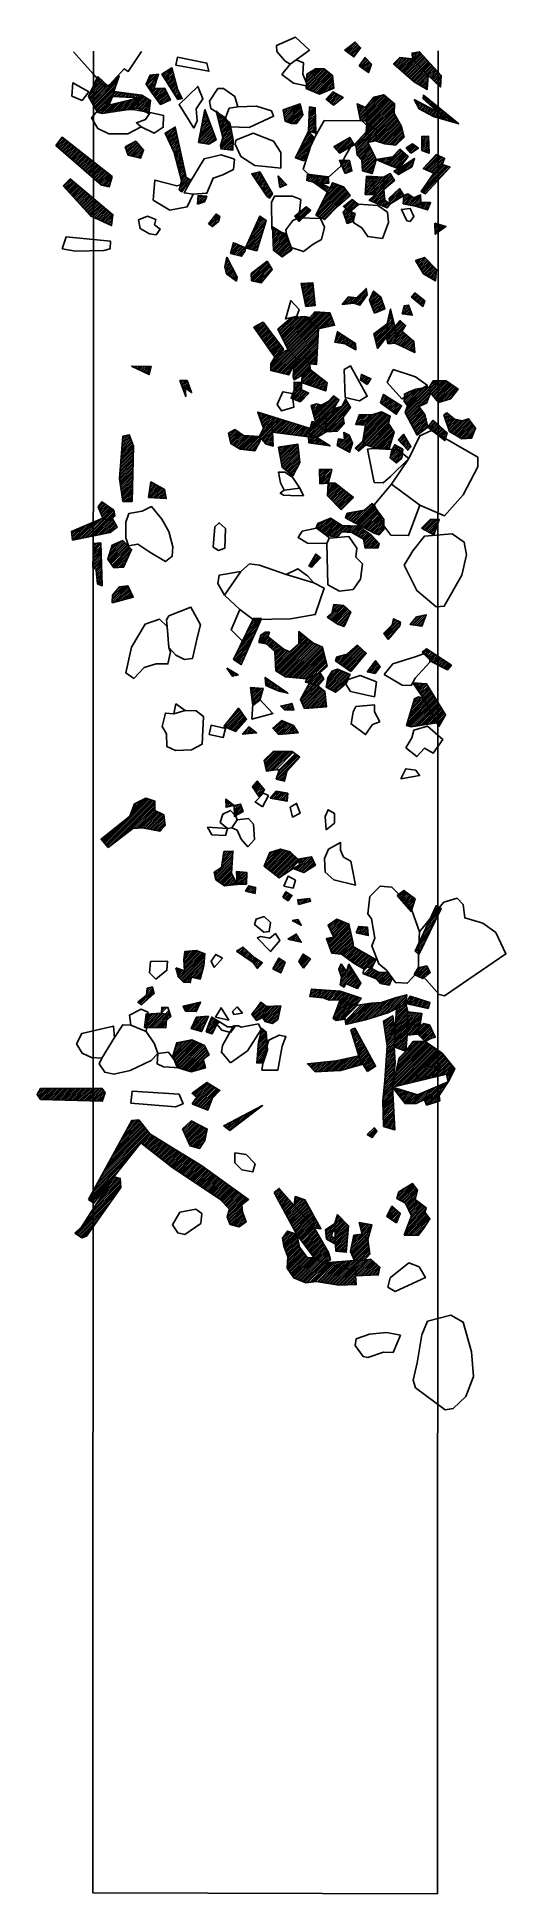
# Model space of a CAD drawing. Header units: metres. Extents: x -0.8 to 0.14, y -20.5 to -16.78.
import ezdxf

# ---------------------------------------------------------------- set-up
doc = ezdxf.new("R2010")
doc.units = ezdxf.units.M
doc.header["$LTSCALE"] = 25
doc.header["$MEASUREMENT"] = 0
doc.linetypes.add('STRICHPUNKTX2', pattern=[2, 1, -0.5, 0, -0.5])
doc.layers.get('0').update_dxf_attribs({"linetype": 'CONTINUOUS'})
for name, color, linetype in [('GRABUNGSGRENZE', 3, 'STRICHPUNKTX2'), ('KNOCHEN', 2, 'CONTINUOUS'), ('KNOCHENSCHRAFF', 2, 'CONTINUOUS'), ('STEINE', 4, 'CONTINUOUS')]:
    doc.layers.add(name, color=color, linetype=linetype)

# ---------------------------------------------------------------- blocks, each defined once
blk = doc.blocks.new('*X1')
at = {"color": 0}
for p, q in [((-58.37, -1687.19), (-56.34, -1685.16)), ((-58.23, -1687.4), (-55.95, -1685.12)), ((-58.23, -1686.69), (-56.73, -1685.19)), ((-58.09, -1687.61), (-56.09, -1685.61)), ((-57.95, -1687.83), (-56.25, -1686.13)), ((-57.91, -1686.02), (-57.12, -1685.23)), ((-57.6, -1685.35), (-57.51, -1685.27)), ((-55.2, -1685.09), (-55.14, -1685.02)), ((-55.07, -1685.3), (-54.22, -1684.45)), ((-54.93, -1685.52), (-53.3, -1683.88)), ((-54.79, -1685.74), (-53.16, -1684.1)), ((-54.66, -1685.95), (-53.09, -1684.38)), ((-54.52, -1686.17), (-53.02, -1684.66)), ((-54.38, -1686.39), (-52.94, -1684.94)), ((-54.25, -1686.6), (-52.87, -1685.22)), ((-54.11, -1686.82), (-52.8, -1685.5)), ((-53.97, -1687.04), (-52.72, -1685.78)), ((-53.84, -1687.25), (-52.65, -1686.06)), ((-53.7, -1687.47), (-52.57, -1686.34)), ((-57.81, -1688.04), (-56.42, -1686.66)), ((-57.67, -1688.25), (-56.59, -1687.18)), ((-57.52, -1688.47), (-56.75, -1687.7)), ((-57.38, -1688.68), (-56.67, -1687.96)), ((-57.24, -1688.88), (-56.31, -1687.96)), ((-57.08, -1689.09), (-55.94, -1687.95)), ((-56.93, -1689.29), (-55.58, -1687.94)), ((-56.78, -1689.49), (-55.22, -1687.93)), ((-56.63, -1689.69), (-54.86, -1687.92)), ((-56.48, -1689.89), (-54.64, -1688.05)), ((-56.33, -1690.1), (-54.52, -1688.29)), ((-56.17, -1690.3), (-54.4, -1688.52)), ((-56.02, -1690.5), (-54.28, -1688.76)), ((-55.87, -1690.7), (-54.16, -1689)), ((-55.72, -1690.9), (-54.05, -1689.23)), ((-55.57, -1691.11), (-53.93, -1689.47)), ((-55.08, -1690.97), (-53.81, -1689.7)), ((-54.42, -1690.67), (-53.69, -1689.94)), ((-53.77, -1690.36), (-53.57, -1690.17)), ((-53.56, -1687.69), (-52.5, -1686.62)), ((-53.43, -1687.9), (-52.43, -1686.9)), ((-53.29, -1688.12), (-52.35, -1687.19)), ((-53.15, -1688.34), (-52.28, -1687.47)), ((-53.02, -1688.55), (-52.21, -1687.75)), ((-52.88, -1688.77), (-52.13, -1688.03)), ((-52.74, -1688.99), (-52.03, -1688.27)), ((-52.61, -1689.2), (-51.91, -1688.51)), ((-52.47, -1689.42), (-51.79, -1688.74)), ((-52.33, -1689.64), (-51.67, -1688.97)), ((-52.2, -1689.85), (-51.55, -1689.21)), ((-52.06, -1690.07), (-51.43, -1689.44)), ((-51.74, -1690.11), (-51.31, -1689.67)), ((-51.31, -1690.03), (-51.19, -1689.91)), ((-47.16, -1695.08), (-45.98, -1693.9)), ((-47.08, -1694.64), (-46.08, -1693.64)), ((-47, -1694.2), (-46.17, -1693.38)), ((-46.91, -1693.76), (-46.27, -1693.12)), ((-46.83, -1693.33), (-46.36, -1692.86)), ((-46.75, -1692.89), (-46.46, -1692.6)), ((-46.66, -1692.45), (-46.55, -1692.34)), ((-44.3, -1692.57), (-44.27, -1692.53)), ((-44.23, -1692.85), (-44.08, -1692.7)), ((-44.17, -1693.14), (-43.89, -1692.86)), ((-44.1, -1693.43), (-43.7, -1693.03)), ((-44.03, -1693.71), (-43.51, -1693.19)), ((-43.96, -1694), (-43.32, -1693.36)), ((-43.9, -1694.28), (-43.13, -1693.52)), ((-43.83, -1694.57), (-42.94, -1693.68)), ((-43.76, -1694.86), (-42.75, -1693.85)), ((-54.47, -1697.08), (-53.94, -1696.55)), ((-54.36, -1697.32), (-53.02, -1695.98)), ((-54.25, -1697.57), (-52.53, -1695.85)), ((-54.14, -1697.81), (-52.47, -1696.14)), ((-54.03, -1698.05), (-52.4, -1696.43)), ((-53.92, -1698.29), (-52.34, -1696.72)), ((-53.8, -1698.53), (-52.28, -1697.01)), ((-53.69, -1698.78), (-52.22, -1697.3)), ((-53.58, -1699.02), (-52.15, -1697.59)), ((-47.84, -1698.58), (-45.22, -1695.96)), ((-47.75, -1698.14), (-45.32, -1695.71)), ((-47.73, -1698.83), (-45.13, -1696.22)), ((-47.67, -1697.7), (-45.41, -1695.45)), ((-47.58, -1697.26), (-45.51, -1695.19)), ((-47.5, -1696.83), (-45.6, -1694.93)), ((-47.42, -1696.39), (-45.7, -1694.67)), ((-47.42, -1698.87), (-45.03, -1696.48)), ((-47.33, -1695.95), (-45.79, -1694.41)), ((-47.25, -1695.51), (-45.89, -1694.15)), ((-47.12, -1698.92), (-44.94, -1696.74)), ((-46.81, -1698.96), (-44.84, -1697)), ((-46.5, -1699.01), (-44.75, -1697.26)), ((-46.19, -1699.05), (-44.65, -1697.51)), ((-43.69, -1695.14), (-42.56, -1694.01)), ((-43.63, -1695.43), (-42.38, -1694.18)), ((-43.56, -1695.71), (-42.19, -1694.34)), ((-43.49, -1696), (-42, -1694.5)), ((-43.48, -1699.52), (-41.13, -1697.17)), ((-43.42, -1696.28), (-41.81, -1694.67)), ((-43.41, -1699.1), (-41.19, -1696.88)), ((-43.41, -1699.81), (-41.07, -1697.47)), ((-43.36, -1696.57), (-41.62, -1694.84)), ((-43.29, -1696.86), (-41.56, -1695.13)), ((-43.26, -1698.59), (-41.25, -1696.59)), ((-43.22, -1697.14), (-41.5, -1695.42)), ((-43.15, -1697.43), (-41.44, -1695.71)), ((-43.11, -1698.09), (-41.31, -1696.3)), ((-43.08, -1697.71), (-41.38, -1696.01)), ((-76.39, -1699.2), (-75.08, -1697.89)), ((-76.36, -1699.53), (-74.88, -1698.05)), ((-76.17, -1699.69), (-74.68, -1698.2)), ((-75.98, -1699.86), (-74.49, -1698.36)), ((-75.8, -1700.02), (-74.29, -1698.51)), ((-75.61, -1700.18), (-74.09, -1698.67)), ((-75.42, -1700.35), (-73.89, -1698.82)), ((-75.23, -1700.51), (-73.69, -1698.98)), ((-75.04, -1700.68), (-73.5, -1699.14)), ((-74.85, -1700.84), (-73.3, -1699.29)), ((-74.66, -1701.01), (-73.1, -1699.45)), ((-74.47, -1701.17), (-72.9, -1699.6)), ((-74.28, -1701.34), (-72.7, -1699.76)), ((-74.09, -1701.5), (-72.51, -1699.91)), ((-73.91, -1701.67), (-72.31, -1700.07)), ((-73.72, -1701.83), (-72.11, -1700.22)), ((-73.53, -1702), (-71.91, -1700.38)), ((-73.34, -1702.16), (-71.71, -1700.54)), ((-73.15, -1702.32), (-71.52, -1700.69)), ((-72.96, -1702.49), (-71.32, -1700.85)), ((-72.77, -1702.65), (-71.12, -1701)), ((-72.58, -1702.82), (-70.92, -1701.16)), ((-72.39, -1702.98), (-70.73, -1701.31)), ((-62.56, -1699.87), (-62.08, -1699.38)), ((-62.47, -1700.13), (-61.34, -1698.99)), ((-62.37, -1700.38), (-60.59, -1698.6)), ((-62.27, -1700.64), (-60.35, -1698.72)), ((-62.18, -1700.9), (-60.19, -1698.91)), ((-62.08, -1701.15), (-60.02, -1699.1)), ((-61.91, -1701.34), (-59.86, -1699.28)), ((-61.63, -1701.41), (-59.69, -1699.47)), ((-61.35, -1701.48), (-59.52, -1699.66)), ((-61.07, -1701.56), (-59.36, -1699.84)), ((-60.79, -1701.63), (-59.19, -1700.03)), ((-60.51, -1701.71), (-59.02, -1700.22)), ((-60.23, -1701.78), (-59, -1700.55)), ((-59.95, -1701.85), (-59.21, -1701.11)), ((-53.47, -1699.26), (-52.09, -1697.88)), ((-53.36, -1699.5), (-52.03, -1698.17)), ((-53.25, -1699.74), (-51.96, -1698.46)), ((-53.13, -1699.99), (-51.9, -1698.75)), ((-53.02, -1700.23), (-51.84, -1699.04)), ((-52.91, -1700.47), (-51.78, -1699.33)), ((-52.8, -1700.71), (-51.71, -1699.62)), ((-52.71, -1700.98), (-51.65, -1699.92)), ((-52.64, -1701.26), (-51.59, -1700.21)), ((-52.57, -1701.54), (-51.52, -1700.5)), ((-52.49, -1701.82), (-51.46, -1700.79)), ((-52.42, -1702.1), (-51.4, -1701.08)), ((-52.35, -1702.38), (-51.33, -1701.37)), ((-45.89, -1699.1), (-44.56, -1697.77)), ((-45.16, -1698.73), (-44.46, -1698.03)), ((-43.32, -1700.08), (-41.01, -1697.76)), ((-43, -1700.11), (-40.95, -1698.05)), ((-42.69, -1700.14), (-40.91, -1698.37)), ((-42.37, -1700.18), (-40.93, -1698.74)), ((-42.05, -1700.21), (-40.95, -1699.11)), ((-41.73, -1700.25), (-40.97, -1699.49)), ((-41.41, -1700.28), (-40.98, -1699.86)), ((-41.09, -1700.32), (-41, -1700.23)), ((-72.21, -1703.15), (-70.53, -1701.47)), ((-72.02, -1703.31), (-70.33, -1701.62)), ((-71.83, -1703.48), (-70.13, -1701.78)), ((-71.64, -1703.64), (-69.93, -1701.94)), ((-71.45, -1703.81), (-69.74, -1702.09)), ((-71.26, -1703.97), (-69.54, -1702.25)), ((-71.07, -1704.13), (-69.34, -1702.4)), ((-70.88, -1704.3), (-69.14, -1702.56)), ((-70.69, -1704.46), (-68.94, -1702.71)), ((-70.5, -1704.63), (-68.75, -1702.87)), ((-70.32, -1704.79), (-68.55, -1703.02)), ((-70.13, -1704.96), (-68.35, -1703.18)), ((-69.94, -1705.12), (-68.15, -1703.34)), ((-69.75, -1705.29), (-67.95, -1703.49)), ((-69.56, -1705.45), (-67.76, -1703.65)), ((-69.37, -1705.62), (-67.56, -1703.8)), ((-69.18, -1705.78), (-67.36, -1703.96)), ((-68.99, -1705.95), (-67.16, -1704.11)), ((-68.8, -1706.11), (-66.96, -1704.27)), ((-68.62, -1706.27), (-66.77, -1704.42)), ((-68.43, -1706.44), (-66.57, -1704.58)), ((-68.24, -1706.6), (-66.37, -1704.74)), ((-68.05, -1706.77), (-66.17, -1704.89)), ((-67.86, -1706.93), (-65.97, -1705.05)), ((-59.67, -1701.93), (-59.42, -1701.68)), ((-52.27, -1702.66), (-51.27, -1701.66)), ((-52.2, -1702.94), (-51.21, -1701.95)), ((-52.13, -1703.22), (-51.15, -1702.24)), ((-52.05, -1703.5), (-51.08, -1702.53)), ((-51.98, -1703.78), (-51.02, -1702.82)), ((-51.91, -1704.06), (-50.96, -1703.11)), ((-51.83, -1704.34), (-50.89, -1703.4)), ((-51.76, -1704.62), (-50.83, -1703.69)), ((-51.69, -1704.9), (-50.77, -1703.98)), ((-51.61, -1705.18), (-50.7, -1704.27)), ((-51.54, -1705.46), (-50.64, -1704.56)), ((-51.47, -1705.74), (-50.58, -1704.85)), ((-37.11, -1705.17), (-36.93, -1705)), ((-36.97, -1705.39), (-36.48, -1704.89)), ((-36.83, -1705.6), (-36.02, -1704.79)), ((-36.69, -1705.81), (-35.6, -1704.72)), ((-36.55, -1706.02), (-35.47, -1704.95)), ((-74.91, -1707.62), (-73.5, -1706.2)), ((-74.74, -1707.81), (-73.3, -1706.37)), ((-74.57, -1707.99), (-73.11, -1706.53)), ((-74.4, -1708.17), (-72.92, -1706.69)), ((-74.24, -1708.36), (-72.73, -1706.85)), ((-74.07, -1708.54), (-72.53, -1707.01)), ((-73.9, -1708.73), (-72.34, -1707.17)), ((-73.73, -1708.91), (-72.15, -1707.33)), ((-73.56, -1709.1), (-71.96, -1707.49)), ((-73.39, -1709.28), (-71.76, -1707.66)), ((-73.22, -1709.47), (-71.57, -1707.82)), ((-73.05, -1709.65), (-71.38, -1707.98)), ((-72.88, -1709.83), (-71.19, -1708.14)), ((-72.71, -1710.02), (-70.99, -1708.3)), ((-72.54, -1710.2), (-70.8, -1708.46)), ((-72.38, -1710.39), (-70.61, -1708.62)), ((-72.21, -1710.57), (-70.42, -1708.78)), ((-67.67, -1707.1), (-65.78, -1705.2)), ((-67.48, -1707.26), (-65.58, -1705.36)), ((-67.25, -1707.39), (-65.38, -1705.51)), ((-66.96, -1707.44), (-65.26, -1705.75)), ((-66.66, -1707.5), (-65.39, -1706.23)), ((-66.36, -1707.56), (-65.53, -1706.72)), ((-66.07, -1707.61), (-65.66, -1707.21)), ((-51.68, -1708.08), (-49.74, -1706.14)), ((-51.64, -1708.39), (-49.51, -1706.26)), ((-51.57, -1707.61), (-49.98, -1706.02)), ((-51.46, -1707.15), (-50.21, -1705.9)), ((-51.43, -1708.54), (-50.55, -1707.66)), ((-51.39, -1706.02), (-50.52, -1705.15)), ((-51.34, -1706.68), (-50.39, -1705.73)), ((-51.32, -1706.3), (-50.45, -1705.44)), ((-36.4, -1706.24), (-35.34, -1705.17)), ((-36.26, -1706.45), (-35.21, -1705.39)), ((-36.12, -1706.66), (-35.08, -1705.62)), ((-35.98, -1706.87), (-34.95, -1705.84)), ((-35.84, -1707.09), (-34.82, -1706.06)), ((-35.7, -1707.3), (-34.69, -1706.29)), ((-35.56, -1707.51), (-34.56, -1706.51)), ((-35.42, -1707.72), (-34.43, -1706.73)), ((-35.28, -1707.94), (-34.3, -1706.96)), ((-35.13, -1708.15), (-34.17, -1707.18)), ((-34.99, -1708.36), (-34.04, -1707.4)), ((-34.85, -1708.57), (-33.91, -1707.63)), ((-34.71, -1708.79), (-33.78, -1707.85)), ((-34.57, -1709), (-33.65, -1708.07)), ((-34.43, -1709.21), (-33.52, -1708.3)), ((-34.29, -1709.42), (-33.39, -1708.52)), ((-34.13, -1709.62), (-33.25, -1708.74)), ((-31.88, -1705.6), (-31.84, -1705.56)), ((-31.84, -1705.92), (-31.67, -1705.74)), ((-31.8, -1706.23), (-31.49, -1705.92)), ((-31.76, -1706.54), (-31.32, -1706.1)), ((-31.72, -1706.85), (-31.15, -1706.28)), ((-31.67, -1707.16), (-30.97, -1706.46)), ((-31.63, -1707.47), (-30.8, -1706.64)), ((-31.59, -1707.79), (-30.62, -1706.82)), ((-31.02, -1707.57), (-30.45, -1707)), ((-30.42, -1707.32), (-30.27, -1707.18)), ((-72.04, -1710.76), (-70.23, -1708.95)), ((-71.87, -1710.94), (-70.03, -1709.11)), ((-71.7, -1711.13), (-69.84, -1709.27)), ((-71.53, -1711.31), (-69.65, -1709.43)), ((-71.36, -1711.5), (-69.46, -1709.59)), ((-71.19, -1711.68), (-69.26, -1709.75)), ((-71.02, -1711.86), (-69.07, -1709.91)), ((-70.85, -1712.05), (-68.88, -1710.07)), ((-70.68, -1712.23), (-68.69, -1710.24)), ((-70.52, -1712.42), (-68.49, -1710.4)), ((-70.35, -1712.6), (-68.3, -1710.56)), ((-70.18, -1712.79), (-68.11, -1710.72)), ((-70.01, -1712.97), (-67.92, -1710.88)), ((-69.84, -1713.16), (-67.73, -1711.04)), ((-69.67, -1713.34), (-67.53, -1711.2)), ((-69.48, -1713.5), (-67.34, -1711.36)), ((-69.24, -1713.62), (-67.15, -1711.52)), ((-69, -1713.73), (-66.96, -1711.69)), ((-68.76, -1713.84), (-66.76, -1711.85)), ((-68.52, -1713.96), (-66.57, -1712.01)), ((-68.28, -1714.07), (-66.38, -1712.17)), ((-68.04, -1714.18), (-66.19, -1712.33)), ((-67.8, -1714.29), (-65.99, -1712.49)), ((-48.05, -1710.82), (-46.78, -1709.54)), ((-48.04, -1711.16), (-46.46, -1709.57)), ((-48.03, -1710.44), (-47.11, -1709.52)), ((-48.01, -1710.06), (-47.43, -1709.49)), ((-47.99, -1709.69), (-47.76, -1709.46)), ((-47.51, -1710.98), (-46.33, -1709.8)), ((-46.98, -1710.8), (-46.57, -1710.39)), ((-33.92, -1709.77), (-33.12, -1708.97)), ((-33.71, -1709.91), (-33.51, -1709.7)), ((-67.56, -1714.41), (-65.8, -1712.65)), ((-67.32, -1714.52), (-65.61, -1712.81)), ((-67.07, -1714.63), (-65.42, -1712.98)), ((-66.83, -1714.75), (-65.22, -1713.14)), ((-66.59, -1714.86), (-65.08, -1713.35)), ((-66.35, -1714.97), (-65.13, -1713.75)), ((-66.11, -1715.09), (-65.17, -1714.15)), ((-65.87, -1715.2), (-65.22, -1714.55)), ((-65.63, -1715.31), (-65.26, -1714.95)), ((-65.39, -1715.42), (-65.31, -1715.34)), ((-45.75, -1715.22), (-43.95, -1713.43)), ((-45.53, -1715.36), (-43.73, -1713.57)), ((-45.46, -1714.58), (-44.16, -1713.28)), ((-45.31, -1715.5), (-43.65, -1713.84)), ((-45.09, -1715.63), (-43.81, -1714.35)), ((-38.18, -1719.33), (-34.73, -1715.88)), ((-37.89, -1718.68), (-34.56, -1715.36)), ((-37.59, -1718.03), (-34.4, -1714.84)), ((-37.3, -1717.38), (-34.34, -1714.43)), ((-37, -1716.73), (-34.55, -1714.28)), ((-36.71, -1716.09), (-34.75, -1714.13)), ((-36.41, -1715.44), (-34.96, -1713.98)), ((-36.12, -1714.79), (-35.16, -1713.83)), ((-35.82, -1714.14), (-35.37, -1713.69)), ((-38.42, -1719.92), (-34.89, -1716.39)), ((-38.15, -1720), (-35.06, -1716.91)), ((-37.87, -1720.08), (-35.23, -1717.43)), ((-37.59, -1720.15), (-35.39, -1717.95)), ((-37.31, -1720.23), (-35.56, -1718.47)), ((-37.03, -1720.3), (-35.72, -1718.99)), ((-36.76, -1720.38), (-35.89, -1719.51)), ((-36.48, -1720.45), (-36.05, -1720.03))]:
    blk.add_line(p, q, dxfattribs=at)
blk = doc.blocks.new('*X2')
at = {"color": 0}
for p, q in [((-26.25, -1687.95), (-22.49, -1684.19)), ((-26.24, -1687.59), (-22.69, -1684.04)), ((-26.23, -1687.23), (-23.04, -1684.03)), ((-26.22, -1686.86), (-23.39, -1684.03)), ((-26.21, -1686.49), (-23.74, -1684.03)), ((-26.19, -1686.13), (-24.1, -1684.03)), ((-26.18, -1685.76), (-24.49, -1684.07)), ((-26.17, -1685.39), (-25.42, -1684.64)), ((-26.01, -1688.06), (-22.29, -1684.34)), ((-25.76, -1688.17), (-22.09, -1684.5)), ((-25.52, -1688.28), (-21.89, -1684.65)), ((-25.27, -1688.39), (-21.69, -1684.8)), ((-25.03, -1688.49), (-21.49, -1684.95)), ((-24.78, -1688.6), (-21.29, -1685.11)), ((-24.53, -1688.71), (-21.08, -1685.26)), ((-24.29, -1688.82), (-20.95, -1685.48)), ((-24.04, -1688.93), (-20.92, -1685.8)), ((-23.8, -1689.04), (-20.89, -1686.12)), ((-23.47, -1689.06), (-20.86, -1686.45)), ((-22.86, -1688.8), (-20.82, -1686.77)), ((-22.25, -1688.54), (-20.79, -1687.09)), ((-22.14, -1690.21), (-20.68, -1688.74)), ((-21.95, -1690.37), (-20.45, -1688.87)), ((-21.75, -1690.53), (-20.22, -1688.99)), ((-21.64, -1688.29), (-20.76, -1687.41)), ((-21.56, -1690.69), (-20, -1689.12)), ((-21.37, -1690.85), (-19.77, -1689.25)), ((-21.17, -1691.01), (-19.54, -1689.38)), ((-21.12, -1688.83), (-20.9, -1688.61)), ((-21.02, -1688.03), (-20.73, -1687.73)), ((-20.98, -1691.17), (-19.32, -1689.5)), ((-20.62, -1691.16), (-19.09, -1689.63)), ((-19.08, -1689.97), (-18.86, -1689.76)), ((-30.88, -1692.23), (-30.88, -1692.23)), ((-30.84, -1692.54), (-30.34, -1692.04)), ((-30.79, -1692.84), (-29.8, -1691.85)), ((-30.74, -1693.15), (-29.26, -1691.67)), ((-30.69, -1693.46), (-28.72, -1691.48)), ((-30.65, -1693.76), (-28.18, -1691.3)), ((-30.6, -1694.07), (-27.64, -1691.11)), ((-30.55, -1694.37), (-27.43, -1691.25)), ((-30.39, -1694.57), (-27.35, -1691.53)), ((-30.13, -1694.66), (-27.28, -1691.81)), ((-29.86, -1694.75), (-27.21, -1692.09)), ((-29.6, -1694.84), (-27.14, -1692.37)), ((-29.34, -1694.93), (-27.07, -1692.66)), ((-29.03, -1694.97), (-26.99, -1692.94)), ((-28.68, -1694.97), (-26.92, -1693.22)), ((-25.79, -1695.27), (-24.43, -1693.91)), ((-25.78, -1694.9), (-24.44, -1693.56)), ((-25.76, -1694.53), (-24.44, -1693.22)), ((-25.75, -1694.17), (-24.45, -1692.87)), ((-25.73, -1693.8), (-24.46, -1692.52)), ((-25.72, -1693.43), (-24.47, -1692.18)), ((-25.7, -1693.06), (-24.47, -1691.83)), ((-25.69, -1692.69), (-24.77, -1691.78)), ((-25.67, -1692.32), (-25.09, -1691.74)), ((-25.66, -1691.95), (-25.4, -1691.7)), ((-28.32, -1694.97), (-27.96, -1694.61)), ((-27.73, -1700.39), (-24.9, -1697.56)), ((-27.4, -1699.71), (-25.07, -1697.37)), ((-27.07, -1699.02), (-25.23, -1697.19)), ((-26.73, -1698.34), (-25.4, -1697)), ((-26.4, -1697.65), (-25.57, -1696.81)), ((-26.07, -1696.96), (-25.73, -1696.63)), ((-25.84, -1696.38), (-24.41, -1694.95)), ((-25.82, -1696.01), (-24.42, -1694.6)), ((-25.81, -1695.64), (-24.42, -1694.26)), ((-25.66, -1696.55), (-24.4, -1695.29)), ((-25.38, -1696.63), (-24.39, -1695.64)), ((-25.1, -1696.7), (-24.39, -1695.99)), ((-24.83, -1696.78), (-24.38, -1696.33)), ((-24.55, -1696.86), (-24.37, -1696.68)), ((-28.4, -1701.77), (-24.72, -1698.09)), ((-28.21, -1701.93), (-25.03, -1698.76)), ((-28.07, -1701.08), (-24.73, -1697.75)), ((-27.95, -1702.02), (-25.34, -1699.42)), ((-27.69, -1702.12), (-25.65, -1700.08)), ((-27.43, -1702.21), (-25.96, -1700.74)), ((-27.17, -1702.3), (-26.27, -1701.4)), ((-26.91, -1702.4), (-26.58, -1702.06))]:
    blk.add_line(p, q, dxfattribs=at)
blk = doc.blocks.new('*X3')
at = {"color": 0}
for p, q in [((-18.14, -1680.55), (-16.36, -1678.77)), ((-17.94, -1680.7), (-16.19, -1678.95)), ((-18.34, -1680.4), (-17.21, -1679.26)), ((-17.74, -1680.85), (-16.01, -1679.13)), ((-17.53, -1681), (-15.84, -1679.31)), ((-17.33, -1681.15), (-15.67, -1679.49)), ((-17.13, -1681.31), (-15.5, -1679.67)), ((-16.93, -1681.46), (-15.63, -1680.16)), ((-16.73, -1681.61), (-16.54, -1681.43)), ((-15.47, -1683.53), (-14.07, -1682.13)), ((-15.44, -1683.15), (-14.24, -1681.95)), ((-15.26, -1683.68), (-13.9, -1682.31)), ((-15.06, -1683.83), (-13.72, -1682.49)), ((-14.86, -1683.99), (-13.55, -1682.67)), ((-14.63, -1681.99), (-14.42, -1681.77)), ((-8.66, -1683.09), (-7.32, -1681.75)), ((-8.47, -1683.25), (-7, -1681.79)), ((-8.28, -1683.42), (-6.69, -1681.82)), ((-8.1, -1683.59), (-6.37, -1681.86)), ((-7.91, -1683.75), (-6.06, -1681.9)), ((-7.72, -1683.92), (-5.74, -1681.94)), ((-7.53, -1684.08), (-5.43, -1681.98)), ((-7.35, -1684.25), (-5.11, -1682.01)), ((-7.16, -1684.42), (-3.46, -1680.72)), ((-6.97, -1684.58), (-3.29, -1680.9)), ((-6.79, -1684.75), (-3.12, -1681.09)), ((-6.6, -1684.92), (-2.95, -1681.27)), ((-6.41, -1685.08), (-2.78, -1681.45)), ((-6.22, -1685.25), (-2.61, -1681.64)), ((-6.04, -1685.42), (-2.44, -1681.82)), ((-5.85, -1685.58), (-2.27, -1682)), ((-5.66, -1685.75), (-2.1, -1682.19)), ((-5.47, -1685.91), (-1.93, -1682.37)), ((-5.29, -1686.08), (-1.76, -1682.55)), ((-5.1, -1686.25), (-1.59, -1682.74)), ((-5.04, -1680.88), (-5.02, -1680.86)), ((-5.01, -1681.21), (-4.59, -1680.79)), ((-4.98, -1681.53), (-4.16, -1680.71)), ((-4.95, -1681.86), (-3.73, -1680.64)), ((-14.66, -1684.14), (-13.38, -1682.85)), ((-14.46, -1684.29), (-13.2, -1683.03)), ((-14.25, -1684.44), (-13.35, -1683.54)), ((-14.05, -1684.59), (-13.54, -1684.08)), ((-13.85, -1684.74), (-13.73, -1684.63)), ((-4.91, -1686.41), (-1.42, -1682.92)), ((-4.73, -1686.58), (-1.25, -1683.11)), ((-4.52, -1686.73), (-1.08, -1683.29)), ((-4.29, -1686.85), (-0.91, -1683.47)), ((-4.06, -1686.98), (-0.74, -1683.66)), ((-3.84, -1687.11), (-0.57, -1683.84)), ((-3.61, -1687.23), (-1.84, -1685.46)), ((-3.38, -1687.36), (-1.86, -1685.83)), ((-3.16, -1687.48), (-1.88, -1686.21)), ((-1.77, -1685.39), (-0.4, -1684.02)), ((-1.59, -1685.57), (-0.23, -1684.21)), ((-1.41, -1685.74), (-0.06, -1684.39)), ((-1.23, -1685.91), (0.11, -1684.57)), ((-1.04, -1686.08), (0.28, -1684.76)), ((-0.86, -1686.25), (0.45, -1684.94)), ((-0.68, -1686.42), (0.62, -1685.12)), ((-0.5, -1686.59), (0.79, -1685.31)), ((-0.31, -1686.76), (0.79, -1685.65)), ((-0.13, -1686.93), (0.77, -1686.03)), ((0.05, -1687.11), (0.75, -1686.41)), ((-4.53, -1690.27), (-4.48, -1690.23)), ((-2.93, -1687.61), (-1.9, -1686.58)), ((-2.79, -1689.95), (-2.42, -1689.57)), ((-2.76, -1689.57), (-2.61, -1689.42)), ((-2.7, -1687.74), (-1.92, -1686.95)), ((-2.65, -1690.16), (-2.22, -1689.73)), ((-2.48, -1687.86), (-1.94, -1687.33)), ((-2.46, -1690.32), (-2.03, -1689.89)), ((-2.27, -1690.49), (-1.83, -1690.05)), ((-2.25, -1687.99), (-1.96, -1687.7)), ((-2.09, -1690.66), (-1.64, -1690.21)), ((-2.02, -1688.12), (-1.98, -1688.07)), ((0.23, -1687.28), (0.72, -1686.79)), ((0.42, -1687.45), (0.7, -1687.17)), ((0.6, -1687.62), (0.67, -1687.54)), ((-4.41, -1690.5), (-4.25, -1690.35)), ((-4.29, -1690.74), (-4.02, -1690.47)), ((-4.17, -1690.97), (-3.79, -1690.6)), ((-4.05, -1691.2), (-3.56, -1690.72)), ((-3.93, -1691.44), (-3.33, -1690.84)), ((-3.81, -1691.67), (-3.1, -1690.97)), ((-3.69, -1691.9), (-2.87, -1691.09)), ((-3.53, -1692.1), (-2.64, -1691.21)), ((-3.3, -1692.22), (-2.41, -1691.34)), ((-3.07, -1692.35), (-2.18, -1691.46)), ((-2.84, -1692.47), (-1.95, -1691.58)), ((-2.61, -1692.59), (-1.72, -1691.71)), ((-2.38, -1692.72), (-1.49, -1691.83)), ((-2.15, -1692.84), (-1.26, -1691.95)), ((-1.92, -1692.96), (-1.03, -1692.08)), ((-1.9, -1690.83), (-1.44, -1690.37)), ((-1.71, -1690.99), (-1.25, -1690.53)), ((-1.69, -1693.09), (-0.8, -1692.2)), ((-1.53, -1691.16), (-1.05, -1690.68)), ((-1.46, -1693.21), (-0.57, -1692.32)), ((-1.34, -1691.33), (-0.86, -1690.84)), ((-1.23, -1693.33), (-0.34, -1692.45)), ((-1.16, -1691.5), (-0.66, -1691)), ((-1, -1693.46), (-0.11, -1692.57)), ((-0.97, -1691.66), (-0.47, -1691.16)), ((-0.78, -1691.83), (-0.27, -1691.32)), ((-0.77, -1693.58), (0.12, -1692.69)), ((-0.6, -1692), (-0.08, -1691.48)), ((-0.49, -1693.66), (0.9, -1692.27)), ((-0.41, -1692.16), (0.12, -1691.63)), ((-0.23, -1692.33), (0.31, -1691.79)), ((-0.22, -1693.74), (1.09, -1692.43)), ((-0.04, -1692.5), (0.51, -1691.95)), ((0.06, -1693.82), (1.29, -1692.58)), ((0.15, -1692.67), (0.7, -1692.11)), ((0.33, -1693.9), (1.48, -1692.74)), ((0.6, -1693.98), (1.68, -1692.9)), ((0.88, -1694.06), (1.87, -1693.06)), ((1.15, -1694.14), (2.07, -1693.22)), ((1.43, -1694.22), (2.26, -1693.38)), ((1.7, -1694.29), (2.46, -1693.54)), ((1.98, -1694.37), (2.66, -1693.69)), ((2.25, -1694.45), (2.85, -1693.85)), ((2.52, -1694.53), (3.05, -1694.01)), ((2.8, -1694.61), (3.24, -1694.17)), ((3.07, -1694.69), (3.44, -1694.33)), ((3.35, -1694.77), (3.63, -1694.49)), ((3.62, -1694.85), (3.83, -1694.64)), ((3.89, -1694.93), (4.02, -1694.8)), ((4.17, -1695.01), (4.22, -1694.96))]:
    blk.add_line(p, q, dxfattribs=at)
blk = doc.blocks.new('*X4')
at = {"color": 0}
for p, q in [((-69.69, -1688.97), (-67.17, -1686.44)), ((-69.37, -1688.3), (-67.35, -1686.27)), ((-69.19, -1690.94), (-63.89, -1685.63)), ((-69.06, -1687.62), (-67.53, -1686.1)), ((-69.06, -1691.16), (-64.07, -1686.17)), ((-68.74, -1686.95), (-67.72, -1685.93)), ((-68.42, -1686.28), (-67.9, -1685.76)), ((-68.1, -1685.61), (-68.08, -1685.59)), ((-69.95, -1689.58), (-66.98, -1686.61)), ((-69.83, -1689.81), (-66.8, -1686.78)), ((-69.7, -1690.03), (-66.61, -1686.95)), ((-69.57, -1690.26), (-66.43, -1687.12)), ((-69.44, -1690.49), (-66.25, -1687.29)), ((-69.32, -1690.71), (-66.06, -1687.46)), ((-68.93, -1691.39), (-64.25, -1686.7)), ((-68.81, -1691.62), (-64.43, -1687.24)), ((-68.68, -1691.84), (-64.61, -1687.77)), ((-68.55, -1692.07), (-64.79, -1688.31)), ((-68.42, -1692.29), (-64.94, -1688.81)), ((-68.29, -1692.52), (-65.07, -1689.29)), ((-68.04, -1692.62), (-65.26, -1689.84)), ((-65.07, -1689.29), (-64.42, -1688.64)), ((-64.98, -1689.56), (-64.1, -1688.68)), ((-64.94, -1688.81), (-64.73, -1688.6)), ((-64.65, -1689.58), (-63.79, -1688.72)), ((-64.31, -1689.6), (-63.48, -1688.76)), ((-63.98, -1689.62), (-63.16, -1688.8)), ((-63.64, -1689.64), (-62.85, -1688.84)), ((-63.31, -1689.66), (-62.54, -1688.88)), ((-63.21, -1692.38), (-60.95, -1690.12)), ((-62.98, -1689.67), (-62.22, -1688.92)), ((-62.79, -1692.31), (-60.48, -1690.01)), ((-62.64, -1689.69), (-61.91, -1688.96)), ((-62.37, -1692.25), (-60.01, -1689.9)), ((-62.31, -1689.71), (-61.59, -1689)), ((-61.97, -1689.73), (-61.28, -1689.04)), ((-61.95, -1692.18), (-59.88, -1690.11)), ((-61.64, -1689.75), (-60.97, -1689.08)), ((-61.3, -1689.77), (-60.65, -1689.12)), ((-60.97, -1689.79), (-60.34, -1689.16)), ((-60.63, -1689.81), (-60.03, -1689.2)), ((-60.3, -1689.83), (-59.71, -1689.24)), ((-60.08, -1691.73), (-58.26, -1689.91)), ((-60.03, -1691.32), (-58.48, -1689.78)), ((-59.98, -1690.92), (-58.7, -1689.64)), ((-59.97, -1689.85), (-59.4, -1689.28)), ((-59.96, -1691.96), (-58.04, -1690.04)), ((-59.93, -1690.51), (-58.92, -1689.51)), ((-59.88, -1690.11), (-59.14, -1689.38)), ((-59.72, -1692.08), (-57.82, -1690.17)), ((-68.14, -1692.72), (-68.04, -1692.62)), ((-67.88, -1692.81), (-67.16, -1692.09)), ((-67.61, -1692.89), (-66.27, -1691.56)), ((-67.34, -1692.98), (-65.63, -1691.27)), ((-67.16, -1692.09), (-65.52, -1690.45)), ((-66.98, -1692.98), (-65.16, -1691.15)), ((-66.56, -1692.91), (-64.69, -1691.04)), ((-66.27, -1691.56), (-65.79, -1691.07)), ((-66.14, -1692.84), (-64.23, -1690.92)), ((-65.72, -1692.78), (-63.76, -1690.81)), ((-65.3, -1692.71), (-63.29, -1690.7)), ((-64.88, -1692.64), (-62.82, -1690.58)), ((-64.47, -1692.58), (-62.35, -1690.47)), ((-64.05, -1692.51), (-61.89, -1690.35)), ((-63.63, -1692.45), (-61.42, -1690.24)), ((-61.53, -1692.11), (-59.93, -1690.51)), ((-61.11, -1692.05), (-59.98, -1690.92)), ((-60.69, -1691.98), (-60.03, -1691.32)), ((-60.27, -1691.92), (-60.08, -1691.73)), ((-59.49, -1692.19), (-57.6, -1690.31)), ((-59.25, -1692.31), (-57.53, -1690.6)), ((-59.01, -1692.43), (-57.59, -1691.01)), ((-58.78, -1692.55), (-57.64, -1691.41)), ((-58.54, -1692.67), (-57.7, -1691.82)), ((-58.31, -1692.78), (-57.75, -1692.23)), ((-58.07, -1692.9), (-57.81, -1692.64))]:
    blk.add_line(p, q, dxfattribs=at)
blk = doc.blocks.new('*X5')
at = {"color": 0}
for p, q in [((-14.33, -1691.95), (-11.9, -1689.51)), ((-14.22, -1692.19), (-11.43, -1689.39)), ((-14.21, -1694.65), (-9.67, -1690.11)), ((-14.17, -1694.26), (-9.86, -1689.94)), ((-14.11, -1692.43), (-10.95, -1689.27)), ((-14.04, -1693.77), (-10.05, -1689.78)), ((-14, -1692.67), (-10.63, -1689.3)), ((-13.91, -1693.28), (-10.24, -1689.62)), ((-13.89, -1692.91), (-10.44, -1689.46)), ((-13.76, -1691.01), (-12.38, -1689.64)), ((-16.05, -1691.18), (-15.96, -1691.1)), ((-15.98, -1691.47), (-15.72, -1691.21)), ((-15.92, -1691.76), (-15.48, -1691.32)), ((-15.86, -1692.06), (-15.23, -1691.43)), ((-15.8, -1692.35), (-14.99, -1691.54)), ((-15.73, -1692.64), (-14.75, -1691.65)), ((-15.67, -1692.93), (-14.5, -1691.76)), ((-15.61, -1693.22), (-14.33, -1691.95)), ((-15.55, -1693.51), (-14.22, -1692.19)), ((-15.48, -1693.8), (-14.11, -1692.43)), ((-15.42, -1694.09), (-14, -1692.67)), ((-15.33, -1694.36), (-13.89, -1692.91)), ((-15.02, -1694.4), (-13.91, -1693.28)), ((-14.71, -1694.44), (-14.04, -1693.77)), ((-14.15, -1694.95), (-9.47, -1690.27)), ((-13.96, -1695.11), (-9.28, -1690.43)), ((-13.72, -1695.22), (-9.09, -1690.59)), ((-13.49, -1695.34), (-8.9, -1690.75)), ((-13.28, -1695.49), (-8.7, -1690.91)), ((-13.08, -1695.64), (-8.55, -1691.11)), ((-12.88, -1695.79), (-8.57, -1691.48)), ((-12.68, -1695.95), (-8.59, -1691.85)), ((-12.48, -1696.1), (-8.61, -1692.23)), ((-12.31, -1698.05), (-8.13, -1693.88)), ((-12.28, -1696.25), (-8.63, -1692.6)), ((-12.26, -1697.65), (-8.26, -1693.65)), ((-12.21, -1697.24), (-8.39, -1693.43)), ((-12.16, -1696.84), (-8.52, -1693.2)), ((-12.11, -1696.44), (-8.65, -1692.97)), ((-16.68, -1699.24), (-14.17, -1696.73)), ((-16.52, -1699.43), (-13.99, -1696.91)), ((-16.35, -1699.62), (-13.82, -1697.09)), ((-16.25, -1699.87), (-13.65, -1697.27)), ((-16.2, -1700.18), (-13.48, -1697.45)), ((-14.4, -1694.49), (-14.17, -1694.26)), ((-14.23, -1696.44), (-13.28, -1695.49)), ((-14.2, -1696.06), (-13.49, -1695.34)), ((-14.18, -1695.68), (-13.72, -1695.22)), ((-14.17, -1696.73), (-13.08, -1695.64)), ((-14.16, -1695.3), (-13.96, -1695.11)), ((-13.99, -1696.91), (-12.88, -1695.79)), ((-13.82, -1697.09), (-12.68, -1695.95)), ((-13.79, -1698.48), (-12.16, -1696.84)), ((-13.7, -1698.74), (-12.21, -1697.24)), ((-13.65, -1697.27), (-12.48, -1696.1)), ((-13.5, -1697.82), (-12.11, -1696.44)), ((-13.48, -1697.45), (-12.28, -1696.25)), ((-13.26, -1698.65), (-12.26, -1697.65)), ((-12.35, -1698.45), (-8.01, -1694.1)), ((-12.11, -1698.56), (-7.88, -1694.33)), ((-11.84, -1698.64), (-7.75, -1694.55)), ((-11.57, -1698.73), (-7.62, -1694.78)), ((-11.31, -1698.82), (-7.49, -1695)), ((-11.04, -1698.9), (-7.36, -1695.23)), ((-10.77, -1698.99), (-7.24, -1695.45)), ((-10.5, -1699.08), (-7.13, -1695.7)), ((-10.19, -1699.12), (-7.06, -1695.98)), ((-9.88, -1699.15), (-6.99, -1696.26)), ((-9.56, -1699.19), (-6.91, -1696.54)), ((-9.24, -1699.23), (-6.84, -1696.82)), ((-8.93, -1699.26), (-6.77, -1697.1)), ((-8.61, -1699.3), (-6.69, -1697.38)), ((-8.29, -1699.34), (-6.62, -1697.66)), ((-20.69, -1699.72), (-20.64, -1699.66)), ((-20.52, -1699.9), (-19.72, -1699.1)), ((-20.35, -1700.08), (-18.81, -1698.54)), ((-20.18, -1700.27), (-17.89, -1697.98)), ((-20.01, -1700.45), (-17.47, -1697.91)), ((-19.84, -1700.64), (-17.34, -1698.13)), ((-19.68, -1700.82), (-17.21, -1698.35)), ((-19.2, -1700.7), (-17.07, -1698.57)), ((-18.36, -1700.22), (-16.94, -1698.8)), ((-17.52, -1699.73), (-16.81, -1699.02)), ((-16.15, -1700.48), (-13.5, -1697.82)), ((-16.1, -1700.79), (-13.79, -1698.48)), ((-16.06, -1701.09), (-13.87, -1698.91)), ((-15.98, -1701.37), (-13.76, -1699.15)), ((-15.81, -1701.56), (-13.64, -1699.38)), ((-15.65, -1701.74), (-13.53, -1699.62)), ((-15.48, -1701.93), (-13.41, -1699.86)), ((-15.31, -1702.11), (-13.3, -1700.1)), ((-15.14, -1702.3), (-13.18, -1700.34)), ((-15.08, -1702.6), (-13.06, -1700.57)), ((-15.06, -1702.93), (-12.95, -1700.81)), ((-15.04, -1703.25), (-12.83, -1701.05)), ((-15.01, -1703.58), (-12.72, -1701.29)), ((-12.82, -1698.57), (-12.31, -1698.05)), ((-12.39, -1698.48), (-12.35, -1698.45)), ((-19.54, -1702.45), (-19.44, -1702.35)), ((-19.43, -1702.7), (-19.09, -1702.36)), ((-19.33, -1702.95), (-18.75, -1702.37)), ((-19.22, -1703.2), (-18.4, -1702.38)), ((-19.12, -1703.44), (-18.06, -1702.39)), ((-19.01, -1703.69), (-17.71, -1702.39)), ((-18.91, -1703.94), (-17.55, -1702.59)), ((-18.8, -1704.19), (-17.48, -1702.87)), ((-18.7, -1704.44), (-17.41, -1703.15)), ((-18.59, -1704.69), (-17.34, -1703.44)), ((-18.49, -1704.93), (-17.27, -1703.72)), ((-18.03, -1704.83), (-17.2, -1704.01)), ((-17.47, -1704.63), (-17.13, -1704.29)), ((-14.99, -1703.91), (-12.6, -1701.53)), ((-14.97, -1704.24), (-12.49, -1701.76)), ((-14.87, -1704.5), (-12.37, -1702)), ((-14.6, -1704.58), (-12.25, -1702.24)), ((-14.32, -1704.66), (-12.38, -1702.72)), ((-14.05, -1704.74), (-12.52, -1703.21)), ((-13.78, -1704.82), (-12.65, -1703.69)), ((-13.5, -1704.9), (-12.78, -1704.18)), ((-13.23, -1704.98), (-12.91, -1704.67)), ((-26.12, -1706.2), (-25.18, -1705.26)), ((-26.07, -1705.8), (-25.49, -1705.22)), ((-26.02, -1705.4), (-25.8, -1705.18)), ((-26.01, -1706.45), (-24.86, -1705.3)), ((-25.73, -1706.52), (-24.55, -1705.35)), ((-25.44, -1706.59), (-24.24, -1705.39)), ((-25.15, -1706.65), (-23.93, -1705.43)), ((-24.86, -1706.72), (-23.62, -1705.47)), ((-24.65, -1706.85), (-24.57, -1706.78)), ((-24.57, -1706.78), (-23.31, -1705.51)), ((-24.44, -1707), (-24.27, -1706.83)), ((-24.29, -1713.22), (-18.77, -1707.69)), ((-24.27, -1706.83), (-23, -1705.56)), ((-24.23, -1707.15), (-23.98, -1706.89)), ((-24.16, -1713.44), (-18.61, -1707.89)), ((-24.03, -1707.29), (-23.68, -1706.95)), ((-23.98, -1706.89), (-22.68, -1705.6)), ((-23.93, -1713.56), (-18.46, -1708.09)), ((-23.91, -1712.48), (-19.03, -1707.6)), ((-23.82, -1707.44), (-23.38, -1707)), ((-23.69, -1713.68), (-18.31, -1708.29)), ((-23.68, -1706.95), (-22.37, -1705.64)), ((-23.61, -1707.59), (-23.12, -1707.1)), ((-23.52, -1711.74), (-19.28, -1707.5)), ((-23.46, -1713.79), (-18.15, -1708.49)), ((-23.41, -1707.74), (-22.89, -1707.21)), ((-23.38, -1707), (-22.06, -1705.68)), ((-23.22, -1713.91), (-18, -1708.69)), ((-23.2, -1707.88), (-22.65, -1707.33)), ((-23.14, -1711), (-19.54, -1707.41)), ((-23.04, -1707.02), (-21.85, -1705.83)), ((-22.99, -1708.03), (-22.42, -1707.45)), ((-22.79, -1708.18), (-22.19, -1707.57)), ((-22.75, -1710.26), (-19.8, -1707.31)), ((-22.66, -1706.99), (-21.81, -1706.14)), ((-22.58, -1708.32), (-21.95, -1707.69)), ((-22.38, -1708.47), (-21.72, -1707.81)), ((-22.37, -1709.52), (-20.06, -1707.22)), ((-22.29, -1706.97), (-21.78, -1706.46)), ((-22.17, -1708.62), (-21.49, -1707.93)), ((-21.98, -1708.78), (-20.32, -1707.13)), ((-21.91, -1706.94), (-21.74, -1706.77)), ((-21.43, -1707.88), (-20.58, -1707.03)), ((-21.17, -1707.27), (-20.84, -1706.94)), ((-28.37, -1713.75), (-26.48, -1711.87)), ((-28.21, -1713.95), (-26.11, -1711.86)), ((-28.05, -1714.14), (-25.91, -1712.01)), ((-27.89, -1714.34), (-25.72, -1712.16)), ((-27.73, -1714.54), (-25.52, -1712.32)), ((-22.98, -1714.03), (-17.85, -1708.89)), ((-22.75, -1714.15), (-17.69, -1709.09)), ((-19.36, -1711.11), (-17.54, -1709.29)), ((-18.86, -1712.73), (-18.27, -1712.14)), ((-18.77, -1713), (-18.04, -1712.27)), ((-18.67, -1713.26), (-17.82, -1712.4)), ((-18.64, -1711.81), (-17.07, -1710.24)), ((-18.58, -1713.52), (-17.6, -1712.53)), ((-18.46, -1711.98), (-16.87, -1710.39)), ((-18.27, -1712.14), (-16.67, -1710.55)), ((-18.04, -1712.27), (-16.47, -1710.7)), ((-17.82, -1712.4), (-16.27, -1710.86)), ((-17.6, -1712.53), (-16.07, -1711.01)), ((-16.89, -1712.18), (-15.87, -1711.16)), ((-28.52, -1713.56), (-28.44, -1713.47)), ((-18.49, -1713.78), (-17.37, -1712.66)), ((-18.4, -1714.04), (-17.12, -1712.76)), ((-18.3, -1714.3), (-16.87, -1712.87)), ((-18.21, -1714.56), (-16.62, -1712.97)), ((-18.12, -1714.82), (-16.51, -1713.22)), ((-17.91, -1714.97), (-16.62, -1713.68)), ((-17.35, -1714.76), (-16.73, -1714.14))]:
    blk.add_line(p, q, dxfattribs=at)
blk = doc.blocks.new('*X6')
at = {"color": 0}
for p, q in [((-3.09, -1698.02), (-2.65, -1697.59)), ((-3.09, -1697.68), (-3.02, -1697.6)), ((-3.08, -1698.37), (-2.29, -1697.57)), ((-3.07, -1698.72), (-1.92, -1697.56)), ((-10.02, -1703.19), (-7.21, -1700.38)), ((-9.77, -1703.29), (-7.02, -1700.54)), ((-9.51, -1703.39), (-6.84, -1700.71)), ((-9.26, -1703.48), (-6.65, -1700.88)), ((-9.25, -1702.06), (-7.4, -1700.21)), ((-9, -1703.58), (-6.46, -1701.04)), ((-8.75, -1703.68), (-6.27, -1701.21)), ((-8.49, -1703.78), (-6.08, -1701.37)), ((-6.12, -1699.99), (-5.71, -1699.58)), ((-5.95, -1700.18), (-4.89, -1699.11)), ((-5.79, -1700.37), (-4.68, -1699.26)), ((-5.63, -1700.56), (-4.48, -1699.41)), ((-5.46, -1700.75), (-4.27, -1699.56)), ((-5.3, -1700.94), (-4.07, -1699.71)), ((-4.34, -1700.34), (-3.87, -1699.86)), ((-3.07, -1699.06), (-1.71, -1697.71)), ((-3.06, -1699.41), (-1.7, -1698.05)), ((-3.06, -1699.76), (-1.68, -1698.39)), ((-3.05, -1700.1), (-1.67, -1698.72)), ((-3.01, -1700.42), (-1.65, -1699.06)), ((-2.74, -1700.51), (-1.64, -1699.4)), ((-2.74, -1704.04), (0, -1701.3)), ((-2.48, -1700.6), (-1.62, -1699.74)), ((-2.22, -1700.69), (-1.61, -1700.08)), ((-1.95, -1700.78), (-1.59, -1700.41)), ((-1.69, -1700.87), (-1.57, -1700.75)), ((-12.01, -1702.35), (-11.83, -1702.17)), ((-11.76, -1702.45), (-11.41, -1702.1)), ((-11.51, -1702.56), (-10.98, -1702.03)), ((-11.27, -1702.66), (-10.55, -1701.95)), ((-11.02, -1702.77), (-10.13, -1701.88)), ((-10.77, -1702.88), (-9.7, -1701.81)), ((-10.52, -1702.98), (-9.28, -1701.74)), ((-10.27, -1703.09), (-9.25, -1702.06)), ((-8.63, -1704.62), (-8.47, -1704.46)), ((-8.42, -1704.77), (-7.72, -1704.07)), ((-8.23, -1703.88), (-5.89, -1701.54)), ((-8.22, -1704.92), (-6.75, -1703.45)), ((-8.01, -1705.07), (-5.78, -1702.84)), ((-7.98, -1703.97), (-6.39, -1702.39)), ((-7.81, -1705.22), (-4.81, -1702.22)), ((-7.06, -1704.82), (-4.65, -1702.41)), ((-6.21, -1704.32), (-4.83, -1702.95)), ((-5.35, -1703.83), (-5.02, -1703.49)), ((-3.13, -1708.68), (1.99, -1703.55)), ((-2.89, -1708.79), (2.26, -1703.64)), ((-2.65, -1708.9), (2.52, -1703.73)), ((-2.61, -1707.79), (1.73, -1703.46)), ((-2.49, -1704.14), (0.24, -1701.41)), ((-2.24, -1704.25), (0.48, -1701.52)), ((-2, -1704.36), (0.73, -1701.63)), ((-1.84, -1706.68), (1.47, -1703.37)), ((-1.75, -1704.46), (0.97, -1701.74)), ((-1.5, -1704.57), (1.21, -1701.85)), ((-1.25, -1704.67), (1.46, -1701.96)), ((-1.08, -1705.56), (1.2, -1703.28)), ((-1.01, -1704.78), (1.27, -1702.51)), ((-0.76, -1704.89), (1.02, -1703.11)), ((-2.41, -1709.01), (-0.59, -1707.19))]:
    blk.add_line(p, q, dxfattribs=at)
blk = doc.blocks.new('*X7')
at = {"color": 0}
for p, q in [((-10.72, -1706.37), (-9.4, -1705.04)), ((-14.42, -1709), (-12.73, -1707.31)), ((-14.4, -1708.62), (-12.79, -1707.02)), ((-14.37, -1708.24), (-12.85, -1706.72)), ((-14.34, -1707.86), (-12.9, -1706.43)), ((-14.32, -1707.48), (-12.96, -1706.13)), ((-14.29, -1707.1), (-13.02, -1705.83)), ((-14.28, -1709.22), (-12.67, -1707.61)), ((-14.26, -1706.72), (-13.14, -1705.6)), ((-14.24, -1706.34), (-13.49, -1705.6)), ((-14.21, -1705.96), (-13.85, -1705.6)), ((-13.94, -1709.23), (-12.62, -1707.9)), ((-13.59, -1709.24), (-12.56, -1708.2)), ((-13.42, -1710.47), (-10.72, -1707.78)), ((-13.25, -1709.24), (-12.5, -1708.5)), ((-13.17, -1710.58), (-10.72, -1708.13)), ((-13.02, -1705.83), (-12.8, -1705.62)), ((-12.96, -1706.13), (-12.47, -1705.64)), ((-12.92, -1710.68), (-10.7, -1708.46)), ((-12.9, -1706.43), (-12.14, -1705.66)), ((-12.9, -1709.25), (-12.44, -1708.79)), ((-12.85, -1706.72), (-11.81, -1705.68)), ((-12.79, -1707.02), (-11.48, -1705.7)), ((-12.73, -1707.31), (-11.14, -1705.73)), ((-12.67, -1707.61), (-10.81, -1705.75)), ((-12.67, -1710.79), (-10.67, -1708.79)), ((-12.62, -1707.9), (-10.72, -1706.01)), ((-12.56, -1708.2), (-10.72, -1706.37)), ((-12.5, -1708.5), (-10.72, -1706.72)), ((-12.44, -1708.79), (-10.72, -1707.07)), ((-12.39, -1709.09), (-10.72, -1707.43)), ((-10.72, -1706.72), (-9.26, -1705.26)), ((-10.72, -1706.01), (-10.16, -1705.45)), ((-10.72, -1707.07), (-9.13, -1705.48)), ((-10.72, -1707.43), (-8.99, -1705.69)), ((-10.72, -1707.78), (-8.85, -1705.91)), ((-10.72, -1708.13), (-8.72, -1706.13)), ((-9.58, -1710.18), (-7.52, -1708.11)), ((-9.56, -1710.5), (-7.38, -1708.33)), ((-9.53, -1710.83), (-7.25, -1708.55)), ((-9.48, -1711.14), (-7.11, -1708.76)), ((-9.24, -1707), (-8.58, -1706.34)), ((-12.56, -1709.26), (-12.39, -1709.09)), ((-12.42, -1710.89), (-10.64, -1709.11)), ((-12.17, -1711), (-10.61, -1709.43)), ((-11.92, -1711.1), (-10.57, -1709.75)), ((-11.68, -1711.21), (-10.54, -1710.07)), ((-11.43, -1711.31), (-10.48, -1710.36)), ((-11.18, -1711.42), (-10.28, -1710.52)), ((-10.93, -1711.52), (-10.09, -1710.68)), ((-10.68, -1711.63), (-9.89, -1710.83)), ((-10.43, -1711.73), (-9.69, -1710.99)), ((-10.18, -1711.84), (-9.51, -1711.16)), ((-8.56, -1710.56), (-6.97, -1708.98)), ((-7.63, -1709.99), (-6.84, -1709.2)), ((-6.79, -1710.92), (-5.34, -1709.47)), ((-6.77, -1710.54), (-5.56, -1709.33)), ((-6.75, -1710.17), (-5.77, -1709.19)), ((-6.72, -1709.79), (-6.13, -1709.2)), ((-6.64, -1711.12), (-5.13, -1709.61)), ((-6.34, -1711.18), (-4.92, -1709.75)), ((-6.05, -1711.24), (-4.71, -1709.89)), ((-5.75, -1711.29), (-4.13, -1709.68)), ((-5.45, -1711.35), (-3.48, -1709.37)), ((-5.15, -1711.4), (-3.33, -1709.58)), ((-4.86, -1711.46), (-3.32, -1709.92)), ((-4.56, -1711.52), (-3.31, -1710.27)), ((-4.26, -1711.57), (-3.3, -1710.61)), ((-3.98, -1711.64), (-3.17, -1710.84)), ((-3.71, -1711.73), (-2.82, -1710.84)), ((-3.45, -1711.82), (-2.47, -1710.84)), ((-3.18, -1711.9), (-2.11, -1710.84)), ((-2.91, -1711.99), (-1.76, -1710.84)), ((-2.64, -1712.08), (-1.41, -1710.84)), ((-2.38, -1712.16), (-1.49, -1711.27)), ((-2.11, -1712.25), (-1.73, -1711.87))]:
    blk.add_line(p, q, dxfattribs=at)
blk = doc.blocks.new('*X8')
at = {"color": 0}
for p, q in [((-0.48, -1715.21), (-0.29, -1715.02)), ((-0.46, -1715.55), (-0.02, -1715.11)), ((-0.45, -1715.89), (0.25, -1715.19)), ((-0.43, -1716.23), (0.52, -1715.28)), ((-0.42, -1716.56), (0.79, -1715.36)), ((-0.4, -1716.9), (1.05, -1715.45)), ((-0.23, -1717.08), (1.32, -1715.53)), ((1.01, -1716.19), (1.59, -1715.62)), ((-4.29, -1722.56), (-4.08, -1722.35)), ((-4.16, -1722.78), (-3.56, -1722.18)), ((-4.02, -1723), (-3.04, -1722.01)), ((-3.89, -1723.22), (-2.51, -1721.84)), ((-3.76, -1723.45), (-2.31, -1721.99)), ((-3.63, -1723.67), (-2.14, -1722.18)), ((-3.5, -1723.89), (-1.96, -1722.36)), ((-3.37, -1724.12), (-1.79, -1722.54)), ((-3.24, -1724.34), (-1.62, -1722.72)), ((-3.11, -1724.56), (-1.45, -1722.9)), ((-2.98, -1724.78), (-1.27, -1723.08)), ((-2.85, -1725.01), (-1.1, -1723.26)), ((-2.68, -1725.19), (-0.93, -1723.44)), ((-2.46, -1725.32), (-0.75, -1723.62)), ((-2.23, -1725.45), (-0.58, -1723.8)), ((-2.01, -1725.58), (-0.41, -1723.98)), ((-1.79, -1725.71), (-0.23, -1724.16)), ((-1.56, -1725.84), (-0.14, -1724.42)), ((-1.34, -1725.97), (-0.18, -1724.81)), ((-1.12, -1726.1), (-0.21, -1725.2)), ((-0.89, -1726.23), (-0.24, -1725.58)), ((-0.67, -1726.36), (-0.28, -1725.97)), ((-0.45, -1726.49), (-0.31, -1726.36)), ((-18.99, -1731.25), (-17.5, -1729.76)), ((-18.59, -1731.2), (-17.19, -1729.8)), ((-18.19, -1731.16), (-16.87, -1729.84)), ((-17.8, -1731.12), (-16.56, -1729.88)), ((-17.4, -1731.07), (-16.24, -1729.92)), ((-17, -1731.03), (-16.43, -1730.46)), ((-16.64, -1731.02), (-14.19, -1728.57)), ((-16.43, -1730.46), (-14.24, -1728.26)), ((-16.38, -1731.11), (-14.14, -1728.87)), ((-16.11, -1731.2), (-14.09, -1729.18)), ((-15.85, -1731.29), (-14.48, -1729.92)), ((-15.58, -1731.37), (-15.24, -1731.04)), ((-13.55, -1730.41), (-12.21, -1729.06)), ((-13.46, -1730.67), (-12.02, -1729.23)), ((-13.36, -1730.92), (-11.83, -1729.39)), ((-13.29, -1729.79), (-12.4, -1728.9)), ((-13.27, -1731.18), (-11.64, -1729.55)), ((-13.17, -1731.44), (-11.45, -1729.72)), ((-13.08, -1731.7), (-11.29, -1729.91)), ((-12.99, -1729.14), (-12.59, -1728.74)), ((-12.98, -1731.96), (-11.2, -1730.17)), ((-12.89, -1732.22), (-11.11, -1730.44)), ((-12.79, -1732.48), (-11.02, -1730.7)), ((-12.7, -1732.74), (-10.92, -1730.96)), ((-5.17, -1729.8), (-4.38, -1729.01)), ((-4.97, -1729.96), (-4.18, -1729.17)), ((-4.78, -1730.12), (-3.98, -1729.32)), ((-4.58, -1730.28), (-3.79, -1729.48)), ((-4.39, -1730.43), (-3.59, -1729.64)), ((-4.19, -1730.59), (-3.39, -1729.79)), ((-3.99, -1730.75), (-3.2, -1729.95)), ((-3.8, -1730.91), (-3, -1730.11)), ((-3.6, -1731.06), (-2.8, -1730.26)), ((-3.41, -1731.22), (-2.6, -1730.42)), ((-3.21, -1731.38), (-2.52, -1730.69)), ((-12.6, -1732.99), (-10.83, -1731.22)), ((-12.07, -1732.81), (-10.74, -1731.49)), ((-11.47, -1732.56), (-10.65, -1731.75)), ((-10.86, -1732.31), (-10.56, -1732.01)), ((-10.08, -1736.13), (-8.71, -1734.76)), ((-10.07, -1735.76), (-8.78, -1734.48)), ((-10.05, -1735.39), (-8.85, -1734.19)), ((-10, -1734.99), (-8.92, -1733.91)), ((-9.89, -1734.52), (-8.99, -1733.62)), ((-9.78, -1734.06), (-9.06, -1733.34)), ((-9.67, -1733.59), (-9.13, -1733.06)), ((-9.55, -1733.13), (-9.2, -1732.77)), ((-9.44, -1732.66), (-9.27, -1732.49)), ((-8.45, -1735.91), (-7.22, -1734.68)), ((-8.41, -1736.23), (-7.03, -1734.85)), ((-7.42, -1734.53), (-7.4, -1734.51)), ((-6.97, -1733.01), (-5.66, -1731.7)), ((-6.86, -1732.56), (-5.75, -1731.45)), ((-6.76, -1732.1), (-6.12, -1731.46)), ((-6.76, -1733.16), (-5.56, -1731.96)), ((-6.66, -1731.65), (-6.55, -1731.54)), ((-6.46, -1733.21), (-5.46, -1732.22)), ((-6.15, -1733.26), (-5.37, -1732.48)), ((-5.84, -1733.31), (-5.27, -1732.73)), ((-5.54, -1733.35), (-5.17, -1732.99)), ((-5.23, -1733.4), (-5.08, -1733.25)), ((-3.01, -1731.54), (-2.72, -1731.25)), ((-20.51, -1738.78), (-19.08, -1737.35)), ((-20.4, -1738.31), (-19.3, -1737.22)), ((-20.29, -1737.85), (-19.51, -1737.08)), ((-20.25, -1738.88), (-18.87, -1737.49)), ((-20.17, -1737.38), (-19.73, -1736.94)), ((-20.06, -1736.91), (-19.94, -1736.8)), ((-19.95, -1738.92), (-18.66, -1737.63)), ((-19.64, -1738.97), (-18.44, -1737.77)), ((-19.33, -1739.01), (-18.23, -1737.91)), ((-19.02, -1739.06), (-18.01, -1738.05)), ((-18.71, -1739.1), (-17.8, -1738.19)), ((-18.41, -1739.16), (-17.58, -1738.33)), ((-18.19, -1739.29), (-17.37, -1738.47)), ((-17.96, -1739.41), (-17.15, -1738.6)), ((-12.66, -1737.29), (-12.01, -1736.64)), ((-12.59, -1737.57), (-10.59, -1735.57)), ((-12.52, -1737.86), (-10.05, -1735.39)), ((-12.45, -1738.14), (-10.07, -1735.76)), ((-12.38, -1738.43), (-10.08, -1736.13)), ((-12.31, -1738.71), (-10.09, -1736.5)), ((-12.24, -1739), (-10.11, -1736.86)), ((-12.17, -1739.28), (-10.12, -1737.23)), ((-12.11, -1739.57), (-10.13, -1737.6)), ((-12.04, -1739.85), (-10.58, -1738.39)), ((-10.13, -1737.6), (-8.45, -1735.91)), ((-10.13, -1737.94), (-8.41, -1736.23)), ((-10.12, -1737.23), (-8.51, -1735.61)), ((-10.11, -1736.86), (-8.58, -1735.33)), ((-10.09, -1736.5), (-8.64, -1735.05)), ((-10.07, -1738.24), (-8.38, -1736.55)), ((-10.01, -1738.53), (-8.34, -1736.86)), ((-9.95, -1738.83), (-8.31, -1737.18)), ((-9.89, -1739.12), (-8.27, -1737.5)), ((-9.53, -1739.11), (-8.3, -1737.88)), ((-9.15, -1739.08), (-8.34, -1738.27)), ((-8.38, -1736.55), (-6.85, -1735.02)), ((-8.34, -1736.86), (-6.67, -1735.19)), ((-8.31, -1737.18), (-6.49, -1735.37)), ((-8.27, -1737.5), (-6.39, -1735.62)), ((-7.06, -1736.64), (-6.96, -1736.55)), ((-17.74, -1739.54), (-16.94, -1738.74)), ((-17.51, -1739.67), (-16.72, -1738.88)), ((-17.29, -1739.8), (-16.51, -1739.02)), ((-17.06, -1739.93), (-16.39, -1739.26)), ((-16.84, -1740.06), (-16.36, -1739.58)), ((-16.61, -1740.18), (-16.34, -1739.91)), ((-16.39, -1740.31), (-16.31, -1740.24)), ((-8.77, -1739.06), (-8.38, -1738.67)), ((-15.37, -1746.37), (-14.59, -1745.58)), ((-15.29, -1745.94), (-14.82, -1745.47)), ((-15.22, -1745.51), (-15.06, -1745.35)), ((-15.19, -1746.55), (-14.35, -1745.7)), ((-14.99, -1746.69), (-14.11, -1745.82)), ((-14.78, -1746.83), (-13.87, -1745.93)), ((-14.57, -1746.98), (-13.64, -1746.05)), ((-14.36, -1747.12), (-13.4, -1746.16)), ((-14.15, -1747.27), (-13.73, -1746.84))]:
    blk.add_line(p, q, dxfattribs=at)
blk = doc.blocks.new('*X9')
at = {"color": 0}
for p, q in [((-33.05, -1715.96), (-32.88, -1715.8)), ((-33.03, -1716.3), (-32.67, -1715.94)), ((-33.02, -1716.64), (-32.45, -1716.07)), ((-33, -1716.98), (-32.23, -1716.21)), ((-41.38, -1720.76), (-39.93, -1719.3)), ((-41.34, -1721.07), (-39.68, -1719.41)), ((-41.25, -1720.28), (-40.17, -1719.2)), ((-41.13, -1719.8), (-40.42, -1719.1)), ((-41.05, -1721.14), (-39.43, -1719.51)), ((-41, -1719.32), (-40.67, -1718.99)), ((-40.77, -1721.21), (-39.18, -1719.62)), ((-40.49, -1721.28), (-38.93, -1719.72)), ((-40.21, -1721.36), (-38.68, -1719.82)), ((-39.93, -1721.43), (-38.45, -1719.95)), ((-32.99, -1717.32), (-32.02, -1716.34)), ((-32.97, -1717.66), (-31.8, -1716.48)), ((-32.96, -1717.99), (-31.58, -1716.62)), ((-32.94, -1718.33), (-31.36, -1716.75)), ((-32.93, -1718.67), (-31.15, -1716.89)), ((-32.91, -1719.01), (-30.93, -1717.02)), ((-32.9, -1719.35), (-30.71, -1717.16)), ((-32.88, -1719.69), (-30.49, -1717.3)), ((-32.87, -1720.03), (-30.37, -1717.53)), ((-32.86, -1720.37), (-30.26, -1717.77)), ((-32.68, -1720.55), (-30.15, -1718.02)), ((-32.48, -1720.7), (-30.05, -1718.26)), ((-32.28, -1720.85), (-29.94, -1718.51)), ((-32.07, -1721), (-29.83, -1718.75)), ((-31.87, -1721.15), (-29.72, -1719)), ((-31.67, -1721.3), (-29.61, -1719.24)), ((-31.47, -1721.45), (-29.5, -1719.49)), ((-31.26, -1721.6), (-29.4, -1719.73)), ((-31, -1721.69), (-29.29, -1719.98)), ((-42.62, -1723.76), (-41.68, -1722.83)), ((-42.54, -1723.33), (-41.8, -1722.6)), ((-42.54, -1724.04), (-41.56, -1723.06)), ((-42.47, -1724.33), (-41.44, -1723.29)), ((-42.44, -1722.88), (-41.92, -1722.36)), ((-42.4, -1724.61), (-41.32, -1723.53)), ((-42.35, -1722.43), (-42.04, -1722.13)), ((-42.25, -1721.99), (-42.17, -1721.9)), ((-39.65, -1721.5), (-38.49, -1720.34)), ((-39.36, -1721.57), (-38.95, -1721.16)), ((-37.3, -1725.51), (-35.26, -1723.48)), ((-37.27, -1725.84), (-34.09, -1722.66)), ((-37.25, -1726.17), (-33.96, -1722.88)), ((-37.23, -1726.51), (-33.82, -1723.1)), ((-36.96, -1726.59), (-33.68, -1723.31)), ((-36.66, -1726.65), (-33.55, -1723.53)), ((-29.65, -1720.7), (-29.18, -1720.22)), ((-42.33, -1724.89), (-41.2, -1723.76)), ((-42.25, -1725.17), (-41.08, -1723.99)), ((-42.05, -1725.32), (-40.96, -1724.22)), ((-41.84, -1725.46), (-40.84, -1724.46)), ((-41.64, -1725.61), (-40.71, -1724.69)), ((-41.43, -1725.76), (-40.59, -1724.92)), ((-41.22, -1725.91), (-40.47, -1725.15)), ((-41.02, -1726.05), (-40.35, -1725.39)), ((-40.81, -1726.2), (-40.23, -1725.62)), ((-40.61, -1726.35), (-40.14, -1725.88)), ((-40.4, -1726.5), (-40.23, -1726.32)), ((-37.32, -1725.18), (-36.75, -1724.62)), ((-36.37, -1726.71), (-33.41, -1723.75)), ((-36.08, -1726.77), (-33.27, -1723.97)), ((-35.79, -1726.83), (-33.14, -1724.18)), ((-35.5, -1726.89), (-34.24, -1725.64)), ((-27.28, -1727.17), (-27.19, -1727.08)), ((-27.23, -1727.46), (-26.82, -1727.05)), ((-27.17, -1727.76), (-26.44, -1727.03)), ((-27.11, -1728.05), (-26.06, -1727)), ((-27.05, -1728.35), (-25.68, -1726.98)), ((-26.99, -1728.64), (-25.3, -1726.95)), ((-26.93, -1728.94), (-24.96, -1726.96)), ((-26.87, -1729.23), (-24.92, -1727.28)), ((-26.81, -1729.53), (-24.89, -1727.6)), ((-26.75, -1729.82), (-24.85, -1727.92)), ((-26.69, -1730.11), (-24.81, -1728.23)), ((-26.63, -1730.41), (-24.78, -1728.55)), ((-26.58, -1730.7), (-24.74, -1728.87)), ((-26.52, -1731), (-24.71, -1729.19)), ((-26.46, -1731.29), (-24.67, -1729.5)), ((-26.4, -1731.59), (-24.63, -1729.82)), ((-26.09, -1731.63), (-24.6, -1730.14)), ((-25.7, -1731.59), (-24.56, -1730.46)), ((-25.3, -1731.55), (-24.53, -1730.78)), ((-24.91, -1731.51), (-24.49, -1731.09)), ((-36.46, -1736.34), (-34.95, -1734.84)), ((-24.51, -1731.47), (-24.45, -1731.41)), ((-36.75, -1735.93), (-36.49, -1735.67)), ((-36.61, -1736.14), (-35.72, -1735.26)), ((-36.31, -1736.55), (-34.78, -1735.02)), ((-36.17, -1736.76), (-34.63, -1735.22)), ((-36.02, -1736.97), (-34.48, -1735.42)), ((-35.88, -1737.17), (-34.32, -1735.62)), ((-35.73, -1737.38), (-34.17, -1735.82)), ((-35.58, -1737.59), (-34.02, -1736.02)), ((-35.44, -1737.8), (-33.87, -1736.23)), ((-35.29, -1738), (-33.71, -1736.43)), ((-35.15, -1738.21), (-33.56, -1736.63)), ((-35, -1738.42), (-33.41, -1736.83)), ((-34.85, -1738.63), (-33.26, -1737.03)), ((-34.71, -1738.83), (-33.1, -1737.23)), ((-34.56, -1739.04), (-32.95, -1737.43)), ((-34.41, -1739.25), (-32.8, -1737.63)), ((-34.27, -1739.46), (-32.64, -1737.83)), ((-34.12, -1739.66), (-32.49, -1738.03)), ((-33.98, -1739.87), (-32.34, -1738.23)), ((-33.83, -1740.08), (-32.19, -1738.44)), ((-8.4, -1739.04), (-6.48, -1737.13)), ((-8.38, -1738.67), (-6.67, -1736.96)), ((-8.34, -1738.27), (-6.87, -1736.8)), ((-8.3, -1737.88), (-7.06, -1736.64)), ((-8.16, -1739.16), (-6.29, -1737.29)), ((-7.92, -1739.27), (-6.1, -1737.45)), ((-7.68, -1739.39), (-5.91, -1737.61)), ((-7.44, -1739.5), (-5.72, -1737.77)), ((-7.2, -1739.61), (-5.52, -1737.94)), ((-6.96, -1739.73), (-5.33, -1738.1)), ((-6.72, -1739.84), (-5.14, -1738.26)), ((-6.49, -1739.96), (-4.95, -1738.42)), ((-6.25, -1740.07), (-4.76, -1738.58)), ((-33.68, -1740.29), (-32.03, -1738.64)), ((-33.54, -1740.49), (-31.88, -1738.84)), ((-33.39, -1740.7), (-31.73, -1739.04)), ((-33.25, -1740.91), (-31.58, -1739.24)), ((-33.1, -1741.12), (-31.42, -1739.44)), ((-32.95, -1741.32), (-31.27, -1739.64)), ((-32.81, -1741.53), (-31.12, -1739.84)), ((-32.66, -1741.74), (-30.96, -1740.04)), ((-31.57, -1741), (-30.81, -1740.24)), ((-6.01, -1740.19), (-4.64, -1738.82)), ((-5.77, -1740.3), (-4.62, -1739.15)), ((-5.53, -1740.42), (-4.59, -1739.48)), ((-5.29, -1740.53), (-4.57, -1739.81)), ((-5.05, -1740.65), (-4.55, -1740.14)), ((-4.81, -1740.76), (-4.52, -1740.47)), ((-4.57, -1740.88), (-4.5, -1740.8)), ((-61.17, -1743.73), (-61.09, -1743.65)), ((-60.93, -1743.84), (-60.74, -1743.65)), ((-60.69, -1743.96), (-60.39, -1743.66)), ((-60.45, -1744.07), (-60.04, -1743.66)), ((-60.21, -1744.18), (-59.69, -1743.67)), ((-59.97, -1744.3), (-59.34, -1743.67)), ((-59.73, -1744.41), (-58.99, -1743.67)), ((-59.49, -1744.53), (-58.64, -1743.68)), ((-59.25, -1744.64), (-58.29, -1743.68)), ((-59.01, -1744.76), (-57.95, -1743.69)), ((-58.77, -1744.87), (-57.6, -1743.69)), ((-58.53, -1744.98), (-57.48, -1743.93)), ((-58.3, -1745.1), (-57.59, -1744.4)), ((-58.06, -1745.21), (-57.71, -1744.87)), ((-51.6, -1746.53), (-51.56, -1746.49)), ((-51.5, -1746.79), (-51.22, -1746.5)), ((-51.41, -1747.05), (-50.87, -1746.52)), ((-51.32, -1747.31), (-50.53, -1746.53)), ((-51.22, -1747.57), (-50.19, -1746.54)), ((-51.13, -1747.83), (-50.09, -1746.8)), ((-51.03, -1748.09), (-49.99, -1747.05)), ((-50.94, -1748.35), (-49.9, -1747.31)), ((-50.84, -1748.61), (-50.53, -1748.29)), ((-50.75, -1748.86), (-50.51, -1748.63)), ((-50.65, -1749.12), (-50.49, -1748.96)), ((-50.56, -1749.38), (-50.47, -1749.29)), ((-50.46, -1749.64), (-50.45, -1749.62)), ((-50.38, -1748.14), (-49.8, -1747.56)), ((-50.17, -1748.29), (-49.7, -1747.82)), ((-49.96, -1748.43), (-49.6, -1748.07)), ((-49.76, -1748.58), (-49.5, -1748.33)), ((-49.55, -1748.73), (-49.41, -1748.58)), ((-49.35, -1748.88), (-49.31, -1748.84))]:
    blk.add_line(p, q, dxfattribs=at)
blk = doc.blocks.new('*X10')
at = {"color": 0}
for p, q in [((-31.79, -1736.62), (-29.11, -1733.94)), ((-31.67, -1736.85), (-28.71, -1733.9)), ((-31.55, -1737.09), (-28.32, -1733.86)), ((-31.43, -1737.32), (-27.93, -1733.82)), ((-31.31, -1737.56), (-27.54, -1733.78)), ((-31.19, -1737.79), (-27.14, -1733.75)), ((-31.07, -1738.02), (-26.75, -1733.71)), ((-30.95, -1738.26), (-26.44, -1733.74)), ((-30.83, -1738.49), (-26.13, -1733.8)), ((-30.71, -1738.72), (-25.83, -1733.85)), ((-30.59, -1738.96), (-25.53, -1733.9)), ((-30.47, -1739.19), (-25.8, -1734.53)), ((-30.35, -1739.42), (-25.61, -1734.69)), ((-30.23, -1739.66), (-25.42, -1734.85)), ((-25.8, -1734.53), (-24.08, -1732.81)), ((-25.61, -1734.69), (-23.75, -1732.82)), ((-25.42, -1734.85), (-23.41, -1732.84)), ((-25.41, -1733.78), (-24.42, -1732.79)), ((-25.23, -1735.01), (-23.07, -1732.86)), ((-25.04, -1735.18), (-22.74, -1732.87)), ((-24.85, -1735.34), (-22.4, -1732.89)), ((-24.66, -1735.5), (-22.06, -1732.91)), ((-24.46, -1735.66), (-21.73, -1732.93)), ((-24.27, -1735.82), (-21.5, -1733.05)), ((-24.08, -1735.99), (-21.4, -1733.31)), ((-23.89, -1736.15), (-21.3, -1733.56)), ((-23.5, -1736.11), (-21.2, -1733.82)), ((-23.04, -1736.01), (-21.11, -1734.07)), ((-22.58, -1735.9), (-21.01, -1734.33)), ((-22.12, -1735.79), (-20.91, -1734.58)), ((-21.65, -1735.68), (-20.81, -1734.84)), ((-31.91, -1736.39), (-30.58, -1735.06)), ((-30.11, -1739.89), (-25.23, -1735.01)), ((-29.99, -1740.13), (-25.04, -1735.18)), ((-29.86, -1740.35), (-24.85, -1735.34)), ((-29.69, -1740.53), (-24.66, -1735.5)), ((-29.51, -1740.71), (-24.46, -1735.66)), ((-29.34, -1740.89), (-24.27, -1735.82)), ((-29.17, -1741.08), (-24.08, -1735.99)), ((-29, -1741.26), (-23.89, -1736.15)), ((-28.83, -1741.44), (-23.85, -1736.46)), ((-28.65, -1741.62), (-23.87, -1736.83)), ((-28.48, -1741.8), (-23.89, -1737.21)), ((-28.31, -1741.98), (-23.9, -1737.58)), ((-28.14, -1742.16), (-23.92, -1737.95)), ((-27.89, -1742.27), (-23.94, -1738.32)), ((-21.19, -1735.57), (-20.71, -1735.09)), ((-20.73, -1735.46), (-20.61, -1735.34)), ((-33.35, -1743.84), (-29.86, -1740.35)), ((-33.35, -1744.19), (-29.69, -1740.53)), ((-33.35, -1743.49), (-30.56, -1740.7)), ((-33.35, -1744.55), (-29.51, -1740.71)), ((-33.3, -1743.08), (-31.38, -1741.16)), ((-33.06, -1744.61), (-29.34, -1740.89)), ((-32.81, -1742.25), (-32.2, -1741.63)), ((-32.77, -1744.67), (-29.17, -1741.08)), ((-32.48, -1744.74), (-29, -1741.26)), ((-32.19, -1744.8), (-28.83, -1741.44)), ((-31.9, -1744.87), (-28.65, -1741.62)), ((-31.61, -1744.93), (-28.48, -1741.8)), ((-31.33, -1745), (-28.31, -1741.98)), ((-31.04, -1745.06), (-28.14, -1742.16)), ((-28.84, -1744.99), (-26.16, -1742.31)), ((-28.82, -1744.62), (-26.3, -1742.09)), ((-28.81, -1744.25), (-26.46, -1741.9)), ((-28.79, -1743.88), (-26.94, -1742.03)), ((-28.78, -1743.51), (-27.42, -1742.15)), ((-28.42, -1742.8), (-27.89, -1742.27)), ((-27.42, -1742.15), (-23.96, -1738.69)), ((-26.94, -1742.03), (-23.98, -1739.06)), ((-26.46, -1741.9), (-24, -1739.44)), ((-26.3, -1742.09), (-24.01, -1739.81)), ((-26.16, -1742.31), (-24.03, -1740.18)), ((-26.02, -1742.52), (-24.05, -1740.55)), ((-25.89, -1742.74), (-24.07, -1740.92)), ((-25.75, -1742.96), (-24.09, -1741.3)), ((-25.6, -1743.17), (-24.11, -1741.67)), ((-25.28, -1743.2), (-24.12, -1742.04)), ((-30.75, -1745.13), (-28.42, -1742.8)), ((-30.46, -1745.19), (-29, -1743.73)), ((-30.17, -1745.26), (-29.29, -1744.38)), ((-29.88, -1745.32), (-29.58, -1745.02)), ((-28.87, -1745.72), (-25.89, -1742.74)), ((-28.85, -1745.35), (-26.02, -1742.52)), ((-28.79, -1746), (-25.75, -1742.96)), ((-28.7, -1746.26), (-25.61, -1743.17)), ((-28.11, -1746.03), (-25.56, -1743.48)), ((-27.18, -1746.86), (-25.01, -1744.7)), ((-27.17, -1745.44), (-25.51, -1743.78)), ((-27.14, -1746.47), (-25.21, -1744.54)), ((-27.11, -1746.08), (-25.41, -1744.39)), ((-27.07, -1745.69), (-26.29, -1744.91)), ((-26.97, -1747.01), (-24.81, -1744.85)), ((-26.71, -1747.1), (-24.62, -1745.01)), ((-26.45, -1747.19), (-24.42, -1745.16)), ((-26.29, -1744.91), (-25.46, -1744.08)), ((-26.18, -1747.28), (-24.22, -1745.32)), ((-25.92, -1747.37), (-24.02, -1745.47)), ((-25.66, -1747.46), (-23.82, -1745.63)), ((-25.4, -1747.55), (-23.63, -1745.78)), ((-25.13, -1747.65), (-23.43, -1745.94)), ((-24.97, -1743.23), (-24.14, -1742.41)), ((-24.65, -1743.27), (-24.16, -1742.78)), ((-24.33, -1743.3), (-24.18, -1743.16)), ((-24.87, -1747.74), (-23.23, -1746.09)), ((-24.61, -1747.83), (-23.03, -1746.25)), ((-24.35, -1747.92), (-22.83, -1746.41)), ((-24.08, -1748.01), (-22.63, -1746.56)), ((-23.82, -1748.1), (-22.44, -1746.72)), ((-23.56, -1748.19), (-22.24, -1746.87)), ((-23.3, -1748.28), (-22.12, -1747.1)), ((-23.03, -1748.37), (-22.18, -1747.52)), ((-22.77, -1748.46), (-22.25, -1747.94)), ((-22.51, -1748.56), (-22.31, -1748.36))]:
    blk.add_line(p, q, dxfattribs=at)
blk = doc.blocks.new('*X11')
at = {"color": 0}
for p, q in [((-29.3, -1750.05), (-27.66, -1748.41)), ((-29.11, -1749.5), (-28.05, -1748.44)), ((-29.05, -1750.15), (-27.27, -1748.37)), ((-28.87, -1748.91), (-28.45, -1748.48)), ((-28.8, -1750.25), (-27, -1748.45)), ((-28.71, -1746.98), (-28.57, -1746.84)), ((-28.71, -1747.34), (-28.24, -1746.86)), ((-28.71, -1747.69), (-27.91, -1746.89)), ((-28.71, -1748.04), (-27.58, -1746.91)), ((-28.71, -1748.4), (-27.25, -1746.93)), ((-28.55, -1750.35), (-26.76, -1748.57)), ((-28.45, -1748.48), (-27.19, -1747.22)), ((-28.3, -1750.45), (-26.53, -1748.69)), ((-28.05, -1748.44), (-27.19, -1747.58)), ((-28.04, -1750.56), (-26.29, -1748.8)), ((-27.79, -1750.66), (-26.06, -1748.92)), ((-27.66, -1748.41), (-27.19, -1747.93)), ((-27.54, -1750.76), (-25.82, -1749.04)), ((-27.27, -1748.37), (-27.19, -1748.28)), ((-23.33, -1752.2), (-20.73, -1749.61)), ((-23.31, -1752.54), (-20.53, -1749.76)), ((-35.9, -1753.1), (-35.72, -1752.93)), ((-35.8, -1753.37), (-35.45, -1753.01)), ((-35.71, -1753.63), (-35.18, -1753.1)), ((-35.62, -1753.89), (-34.91, -1753.18)), ((-35.53, -1754.15), (-34.64, -1753.27)), ((-35.44, -1754.41), (-34.37, -1753.35)), ((-35.35, -1754.68), (-34.1, -1753.43)), ((-35.25, -1754.94), (-33.84, -1753.52)), ((-25.26, -1751.66), (-25.03, -1751.43)), ((-25.18, -1751.94), (-24.54, -1751.29)), ((-25.11, -1752.22), (-24.12, -1751.23)), ((-25.03, -1752.49), (-23.84, -1751.3)), ((-24.95, -1752.77), (-23.56, -1751.37)), ((-24.88, -1753.05), (-23.28, -1751.44)), ((-24.8, -1753.32), (-23.26, -1751.79)), ((-24.73, -1753.6), (-23.33, -1752.2)), ((-24.65, -1753.88), (-23.31, -1752.54)), ((-24.57, -1754.16), (-23.14, -1752.72)), ((-24.5, -1754.43), (-22.96, -1752.9)), ((-24.42, -1754.71), (-22.79, -1753.08)), ((-24.34, -1754.99), (-22.62, -1753.26)), ((-24.17, -1755.17), (-22.44, -1753.44)), ((-23.26, -1751.79), (-22.56, -1751.08)), ((-23.14, -1752.72), (-20.33, -1749.91)), ((-22.96, -1752.9), (-20.13, -1750.07)), ((-22.79, -1753.08), (-19.93, -1750.22)), ((-22.62, -1753.26), (-19.73, -1750.37)), ((-22.44, -1753.44), (-20.23, -1751.23)), ((-22.29, -1756.11), (-17.67, -1751.5)), ((-22.29, -1756.47), (-17.55, -1751.73)), ((-22.28, -1755.75), (-17.8, -1751.27)), ((-22.27, -1755.03), (-18.05, -1750.82)), ((-22.27, -1755.39), (-17.93, -1751.05)), ((-22.27, -1756.8), (-17.42, -1751.95)), ((-22.27, -1753.62), (-20.82, -1752.17)), ((-22.26, -1754.67), (-19.42, -1751.83)), ((-22.26, -1754.32), (-19.88, -1751.94)), ((-22.25, -1753.96), (-20.35, -1752.06)), ((-21.89, -1756.78), (-18.62, -1753.51)), ((-18.94, -1751.35), (-18.18, -1750.59)), ((-18.59, -1750.64), (-18.31, -1750.37)), ((-41.8, -1757.24), (-41.33, -1756.77)), ((-41.75, -1757.54), (-40.58, -1756.38)), ((-41.69, -1757.84), (-40.37, -1756.52)), ((-41.63, -1758.13), (-40.16, -1756.67)), ((-41.57, -1758.43), (-39.95, -1756.81)), ((-41.51, -1758.72), (-39.74, -1756.95)), ((-41.46, -1759.02), (-39.53, -1757.1)), ((-41.31, -1759.22), (-39.32, -1757.24)), ((-35.6, -1757.76), (-33.3, -1755.46)), ((-35.44, -1757.95), (-33.17, -1755.68)), ((-35.39, -1757.19), (-33.59, -1755.39)), ((-35.28, -1758.15), (-33.13, -1756)), ((-35.16, -1755.2), (-33.57, -1753.6)), ((-35.12, -1758.34), (-33.09, -1756.31)), ((-35.09, -1756.54), (-33.87, -1755.32)), ((-35.07, -1755.46), (-33.3, -1753.69)), ((-34.98, -1755.72), (-34.48, -1755.22)), ((-34.96, -1758.53), (-33.06, -1756.63)), ((-34.89, -1755.99), (-34.79, -1755.89)), ((-34.8, -1758.73), (-33.03, -1756.96)), ((-34.79, -1755.89), (-34.16, -1755.25)), ((-34.48, -1755.22), (-34.44, -1755.19)), ((-34.44, -1755.19), (-33.03, -1753.77)), ((-34.16, -1755.25), (-32.76, -1753.86)), ((-33.87, -1755.32), (-32.49, -1753.94)), ((-33.59, -1755.39), (-32.22, -1754.03)), ((-33.3, -1755.46), (-31.95, -1754.11)), ((-33.17, -1755.68), (-31.68, -1754.2)), ((-33.13, -1756), (-31.42, -1754.28)), ((-33.09, -1756.31), (-31.15, -1754.37)), ((-33.06, -1756.63), (-30.88, -1754.45)), ((-32.95, -1756.87), (-30.61, -1754.54)), ((-32.63, -1756.91), (-30.34, -1754.62)), ((-32.32, -1756.95), (-30.07, -1754.7)), ((-32.01, -1757), (-29.8, -1754.79)), ((-31.7, -1757.04), (-29.53, -1754.87)), ((-31.39, -1757.08), (-29.26, -1754.96)), ((-31.07, -1757.12), (-29, -1755.04)), ((-30.76, -1757.16), (-28.73, -1755.13)), ((-30.45, -1757.2), (-28.46, -1755.21)), ((-30.14, -1757.25), (-28.19, -1755.3)), ((-29.83, -1757.29), (-27.92, -1755.38)), ((-29.51, -1757.33), (-27.65, -1755.47)), ((-29.2, -1757.37), (-27.38, -1755.55)), ((-28.89, -1757.41), (-27.11, -1755.64)), ((-28.58, -1757.45), (-26.84, -1755.72)), ((-28.27, -1757.5), (-26.58, -1755.81)), ((-27.95, -1757.54), (-26.31, -1755.89)), ((-27.64, -1757.58), (-26.04, -1755.97)), ((-27.33, -1757.62), (-25.77, -1756.06)), ((-27.02, -1757.66), (-25.5, -1756.15)), ((-26.71, -1757.7), (-25.62, -1756.62)), ((-26.39, -1757.74), (-25.74, -1757.09)), ((-25.74, -1757.09), (-23.98, -1755.33)), ((-25.62, -1756.62), (-24.17, -1755.17)), ((-25.55, -1757.26), (-23.79, -1755.5)), ((-25.5, -1756.15), (-24.37, -1755.01)), ((-25.36, -1755.65), (-24.63, -1754.92)), ((-25.31, -1757.37), (-23.6, -1755.66)), ((-25.21, -1755.14), (-24.9, -1754.83)), ((-25.07, -1757.48), (-23.41, -1755.83)), ((-24.83, -1757.59), (-23.23, -1755.99)), ((-24.59, -1757.71), (-23.04, -1756.16)), ((-24.35, -1757.82), (-22.85, -1756.32)), ((-24.05, -1757.88), (-22.66, -1756.49)), ((-23.98, -1755.33), (-22.27, -1753.62)), ((-23.79, -1755.5), (-22.25, -1753.96)), ((-23.6, -1755.66), (-22.26, -1754.32)), ((-23.41, -1755.83), (-22.26, -1754.67)), ((-23.23, -1755.99), (-22.27, -1755.03)), ((-23.14, -1757.32), (-22.47, -1756.65)), ((-23.04, -1756.16), (-22.27, -1755.39)), ((-22.85, -1756.32), (-22.28, -1755.75)), ((-22.66, -1756.49), (-22.29, -1756.11)), ((-22.47, -1756.65), (-22.29, -1756.47)), ((-21.51, -1756.75), (-18.85, -1754.09)), ((-21.13, -1756.72), (-18.81, -1754.4)), ((-20.75, -1756.7), (-18.76, -1754.71)), ((-20.37, -1756.67), (-18.71, -1755.02)), ((-63.54, -1763.42), (-60.95, -1760.84)), ((-63.5, -1763.03), (-60.94, -1760.47)), ((-63.47, -1762.65), (-60.93, -1760.11)), ((-63.44, -1762.26), (-60.92, -1759.75)), ((-63.41, -1761.88), (-61, -1759.47)), ((-63.38, -1761.49), (-61.1, -1759.22)), ((-63.34, -1761.11), (-61.2, -1758.96)), ((-63.31, -1760.72), (-61.3, -1758.71)), ((-63.28, -1760.34), (-61.39, -1758.45)), ((-63.25, -1759.95), (-61.49, -1758.2)), ((-63.21, -1759.56), (-61.59, -1757.94)), ((-63.18, -1759.18), (-61.69, -1757.69)), ((-63.15, -1758.79), (-61.8, -1757.44)), ((-63.12, -1758.41), (-62.24, -1757.53)), ((-63.09, -1758.02), (-62.68, -1757.62)), ((-41.08, -1759.35), (-39.11, -1757.38)), ((-40.86, -1759.48), (-38.91, -1757.53)), ((-40.64, -1759.61), (-38.61, -1757.59)), ((-40.41, -1759.74), (-38.27, -1757.6)), ((-40.19, -1759.87), (-37.93, -1757.62)), ((-39.96, -1760), (-37.6, -1757.63)), ((-39.74, -1760.13), (-37.26, -1757.65)), ((-39.52, -1760.26), (-36.92, -1757.67)), ((-39.21, -1760.31), (-36.58, -1757.68)), ((-38.9, -1760.35), (-36.25, -1757.7)), ((-38.58, -1760.39), (-35.91, -1757.71)), ((-38.27, -1760.42), (-35.62, -1757.78)), ((-37.95, -1760.46), (-35.56, -1758.07)), ((-37.64, -1760.5), (-35.5, -1758.37)), ((-37.32, -1760.54), (-35.7, -1758.92)), ((-37.01, -1760.58), (-36.09, -1759.66)), ((-36.69, -1760.62), (-36.48, -1760.4)), ((-34.64, -1758.92), (-33.01, -1757.29)), ((-34.48, -1759.11), (-32.99, -1757.63)), ((-34.26, -1759.25), (-32.97, -1757.96)), ((-33.99, -1759.33), (-32.95, -1758.3)), ((-33.71, -1759.41), (-32.94, -1758.63)), ((-33.44, -1759.49), (-32.92, -1758.97)), ((-33.17, -1759.57), (-32.9, -1759.3)), ((-32.9, -1759.65), (-32.88, -1759.64)), ((-31.84, -1760.01), (-31.72, -1759.89)), ((-31.79, -1760.31), (-31.3, -1759.83)), ((-31.73, -1760.61), (-30.88, -1759.76)), ((-31.67, -1760.9), (-30.46, -1759.69)), ((-31.62, -1761.2), (-30.05, -1759.63)), ((-31.56, -1761.5), (-29.63, -1759.56)), ((-31.5, -1761.79), (-29.21, -1759.5)), ((-31.45, -1762.09), (-28.79, -1759.43)), ((-31.39, -1762.39), (-28.37, -1759.37)), ((-31.33, -1762.68), (-27.95, -1759.3)), ((-31.28, -1762.98), (-27.91, -1759.62)), ((-31.22, -1763.28), (-27.88, -1759.94)), ((-31.16, -1763.58), (-27.85, -1760.26)), ((-31.11, -1763.87), (-27.82, -1760.58)), ((-30.94, -1764.06), (-27.79, -1760.91)), ((-26.08, -1757.79), (-25.55, -1757.26)), ((-25.81, -1757.86), (-25.77, -1757.82)), ((-25.79, -1758.2), (-25.43, -1757.84)), ((-25.78, -1758.54), (-25.1, -1757.86)), ((-25.77, -1757.82), (-25.31, -1757.37)), ((-25.76, -1758.88), (-24.77, -1757.88)), ((-25.59, -1759.07), (-24.43, -1757.9)), ((-25.43, -1757.84), (-25.07, -1757.48)), ((-25.28, -1759.11), (-24.11, -1757.94)), ((-25.1, -1757.86), (-24.83, -1757.59)), ((-24.98, -1759.15), (-23.9, -1758.07)), ((-24.77, -1757.88), (-24.59, -1757.71)), ((-24.67, -1759.2), (-23.68, -1758.21)), ((-24.43, -1757.9), (-24.35, -1757.82)), ((-24.36, -1759.24), (-23.47, -1758.35)), ((-24.05, -1759.29), (-23.25, -1758.49)), ((-23.74, -1759.33), (-23.04, -1758.63)), ((-23.43, -1759.37), (-22.83, -1758.77)), ((-23.12, -1759.42), (-22.61, -1758.91)), ((-22.81, -1759.46), (-22.4, -1759.05)), ((-22.5, -1759.51), (-22.18, -1759.19)), ((-22.19, -1759.55), (-21.97, -1759.33)), ((-21.88, -1759.6), (-21.76, -1759.47)), ((-21.57, -1759.64), (-21.54, -1759.61)), ((-63.76, -1766.12), (-61.02, -1763.38)), ((-63.73, -1765.73), (-61.01, -1763.02)), ((-63.73, -1766.44), (-61.03, -1763.74)), ((-63.7, -1765.35), (-61, -1762.65)), ((-63.68, -1766.75), (-61.04, -1764.11)), ((-63.66, -1764.96), (-60.99, -1762.29)), ((-63.63, -1764.58), (-60.98, -1761.93)), ((-63.63, -1767.05), (-61.05, -1764.47)), ((-63.6, -1764.19), (-60.97, -1761.56)), ((-63.57, -1763.81), (-60.96, -1761.2)), ((-30.74, -1764.21), (-27.75, -1761.23)), ((-30.54, -1764.37), (-27.72, -1761.55)), ((-30.34, -1764.52), (-27.69, -1761.87)), ((-30.15, -1764.68), (-27.66, -1762.19)), ((-29.95, -1764.83), (-27.63, -1762.52)), ((-29.75, -1764.99), (-27.6, -1762.84)), ((-29.55, -1765.14), (-27.82, -1763.41)), ((-29.35, -1765.3), (-28.2, -1764.14)), ((-23.61, -1764.51), (-23.49, -1764.39)), ((-23.6, -1764.85), (-23.14, -1764.39)), ((-23.59, -1765.19), (-22.78, -1764.39)), ((-23.57, -1765.53), (-22.43, -1764.39)), ((-23.56, -1765.87), (-22.07, -1764.39)), ((-23.55, -1766.21), (-21.72, -1764.38)), ((-23.54, -1766.55), (-21.37, -1764.38)), ((-23.52, -1766.9), (-21.16, -1764.54)), ((-63.58, -1767.36), (-61.06, -1764.83)), ((-63.54, -1767.66), (-61.07, -1765.2)), ((-63.49, -1767.97), (-61.08, -1765.56)), ((-63.44, -1768.28), (-61.09, -1765.92)), ((-63.39, -1768.58), (-61.1, -1766.29)), ((-63.35, -1768.89), (-61.11, -1766.65)), ((-63.3, -1769.19), (-61.12, -1767.01)), ((-63.25, -1769.5), (-61.13, -1767.38)), ((-63.2, -1769.8), (-61.14, -1767.74)), ((-63.15, -1770.11), (-61.15, -1768.1)), ((-57.89, -1769.79), (-55.84, -1767.75)), ((-57.83, -1769.38), (-56.07, -1767.62)), ((-57.77, -1768.96), (-56.29, -1767.49)), ((-57.71, -1768.55), (-56.52, -1767.37)), ((-57.71, -1769.97), (-55.61, -1767.87)), ((-57.64, -1768.14), (-56.75, -1767.24)), ((-57.58, -1767.72), (-56.98, -1767.11)), ((-57.52, -1767.31), (-57.2, -1766.99)), ((-57.46, -1766.89), (-57.43, -1766.86)), ((-57.38, -1769.99), (-55.39, -1768)), ((-57.05, -1770.02), (-55.16, -1768.12)), ((-56.72, -1770.04), (-54.93, -1768.25)), ((-56.39, -1770.06), (-54.71, -1768.38)), ((-29.15, -1765.46), (-28.58, -1764.88)), ((-23.51, -1767.24), (-21.3, -1765.03)), ((-23.12, -1767.2), (-21.44, -1765.52)), ((-22.73, -1767.16), (-21.58, -1766.01)), ((-22.34, -1767.13), (-21.72, -1766.51)), ((-21.98, -1769.6), (-19.9, -1767.52)), ((-21.97, -1769.23), (-20.1, -1767.36)), ((-21.95, -1767.09), (-21.86, -1767)), ((-21.95, -1768.86), (-20.3, -1767.21)), ((-21.94, -1768.49), (-20.53, -1767.08)), ((-21.92, -1768.12), (-20.88, -1767.08)), ((-21.91, -1767.76), (-21.24, -1767.08)), ((-21.89, -1767.39), (-21.59, -1767.08)), ((-21.82, -1769.79), (-19.71, -1767.67)), ((-21.65, -1769.97), (-19.51, -1767.83)), ((-21.48, -1770.15), (-19.31, -1767.99)), ((-21.3, -1770.33), (-19.11, -1768.14)), ((-21.13, -1770.51), (-18.92, -1768.3)), ((-63.11, -1770.42), (-61.16, -1768.47)), ((-63.06, -1770.72), (-61.17, -1768.83)), ((-62.75, -1770.77), (-61.18, -1769.19)), ((-62.4, -1770.77), (-61.19, -1769.56)), ((-62.05, -1770.77), (-61.2, -1769.92)), ((-61.69, -1770.77), (-61.21, -1770.28)), ((-61.34, -1770.77), (-61.22, -1770.65)), ((-56.06, -1770.09), (-54.65, -1768.67)), ((-55.73, -1770.11), (-54.59, -1768.97)), ((-55.4, -1770.13), (-54.53, -1769.27)), ((-55.07, -1770.16), (-54.47, -1769.56)), ((-54.74, -1770.18), (-54.42, -1769.86)), ((-54.41, -1770.2), (-54.36, -1770.15)), ((-20.96, -1770.69), (-18.72, -1768.46)), ((-20.78, -1770.87), (-18.52, -1768.61)), ((-20.61, -1771.05), (-18.32, -1768.77)), ((-20.43, -1771.23), (-18.13, -1768.92)), ((-20.26, -1771.41), (-17.93, -1769.08)), ((-20.09, -1771.59), (-17.73, -1769.24)), ((-19.91, -1771.77), (-17.54, -1769.39)), ((-19.74, -1771.95), (-17.34, -1769.55)), ((-19.57, -1772.13), (-17.14, -1769.7)), ((-19.39, -1772.31), (-16.94, -1769.86))]:
    blk.add_line(p, q, dxfattribs=at)
blk = doc.blocks.new('*X12')
at = {"color": 0}
for p, q in [((-11.27, -1750.75), (-10.19, -1749.67)), ((-11.07, -1750.2), (-10.4, -1749.53)), ((-10.87, -1749.64), (-10.62, -1749.4)), ((-6.61, -1750.34), (-4.74, -1748.47)), ((-6.6, -1750.68), (-4.2, -1748.28)), ((-6.6, -1749.97), (-5.32, -1748.69)), ((-6.59, -1749.61), (-5.94, -1748.96)), ((-6.45, -1750.89), (-3.76, -1748.2)), ((-6.4, -1752.96), (-1.49, -1748.05)), ((-6.31, -1751.1), (-3.33, -1748.11)), ((-6.28, -1753.19), (-1.44, -1748.35)), ((-6.26, -1752.46), (-1.59, -1747.79)), ((-6.17, -1751.31), (-2.89, -1748.03)), ((-6.16, -1753.42), (-1.39, -1748.65)), ((-6.07, -1751.92), (-2.03, -1747.87)), ((-6.04, -1753.65), (-1.34, -1748.96)), ((-6.02, -1751.52), (-2.46, -1747.95)), ((-5.92, -1753.89), (-1.53, -1749.5)), ((-1.49, -1748.05), (-0.01, -1746.56)), ((-1.47, -1747.67), (-0.36, -1746.56)), ((-1.44, -1748.35), (0.35, -1746.56)), ((-1.39, -1748.65), (0.7, -1746.56)), ((-1.34, -1748.96), (1.06, -1746.56)), ((-1.2, -1749.17), (1.41, -1746.56)), ((-1.04, -1749.36), (1.76, -1746.56)), ((-0.88, -1746.73), (-0.71, -1746.56)), ((-0.87, -1749.55), (1.99, -1746.68)), ((-0.71, -1749.74), (2.2, -1746.83)), ((-0.55, -1749.93), (2.41, -1746.97)), ((-0.39, -1750.12), (2.62, -1747.12)), ((-0.23, -1750.32), (2.83, -1747.26)), ((-0.07, -1750.51), (3.03, -1747.41)), ((0.1, -1750.7), (3.24, -1747.56)), ((0.26, -1750.89), (3.45, -1747.7)), ((0.68, -1750.82), (3.66, -1747.85)), ((1.19, -1750.67), (3.86, -1747.99)), ((1.69, -1750.52), (4.07, -1748.14)), ((2.19, -1750.37), (3.83, -1748.73)), ((-16.22, -1754.99), (-14.58, -1753.36)), ((-16.2, -1755.33), (-14.23, -1753.36)), ((-15.99, -1754.42), (-14.93, -1753.35)), ((-15.88, -1755.36), (-13.89, -1753.37)), ((-15.77, -1753.84), (-15.28, -1753.34)), ((-15.55, -1755.39), (-13.54, -1753.38)), ((-15.22, -1755.41), (-13.19, -1753.38)), ((-14.91, -1758.64), (-9.75, -1753.48)), ((-14.85, -1758.22), (-9.99, -1753.36)), ((-14.78, -1757.8), (-10.22, -1753.24)), ((-14.71, -1757.38), (-10.46, -1753.12)), ((-14.65, -1756.96), (-10.69, -1753)), ((-14.58, -1756.54), (-10.93, -1752.89)), ((-14.51, -1756.12), (-11.18, -1752.78)), ((-14.44, -1755.69), (-11.7, -1752.95)), ((-14.08, -1754.98), (-12.23, -1753.12)), ((-13.41, -1753.95), (-12.75, -1753.29)), ((-11.24, -1751.08), (-9.97, -1749.81)), ((-11.04, -1751.23), (-9.75, -1749.94)), ((-10.83, -1751.38), (-9.54, -1750.08)), ((-10.63, -1751.52), (-9.32, -1750.22)), ((-10.42, -1751.67), (-9.1, -1750.36)), ((-10.22, -1751.82), (-8.89, -1750.49)), ((-10.01, -1751.97), (-8.67, -1750.63)), ((-9.81, -1752.12), (-8.46, -1750.77)), ((-9.6, -1752.27), (-8.24, -1750.9)), ((-9.4, -1752.42), (-8.02, -1751.04)), ((-9.19, -1752.56), (-7.81, -1751.18)), ((-8.99, -1752.71), (-7.59, -1751.31)), ((-8.78, -1752.86), (-7.37, -1751.45)), ((-8.58, -1753.01), (-7.16, -1751.59)), ((-8.37, -1753.16), (-7.69, -1752.47)), ((-5.8, -1754.12), (-3.57, -1751.89)), ((-5.68, -1754.35), (-3.41, -1752.09)), ((-5.55, -1754.58), (-3.26, -1752.29)), ((-5.43, -1754.81), (-3.1, -1752.49)), ((-5.31, -1755.05), (-2.95, -1752.69)), ((-5.19, -1755.28), (-2.8, -1752.89)), ((-5.07, -1755.51), (-2.64, -1753.08)), ((-4.95, -1755.74), (-2.49, -1753.28)), ((-3.22, -1751.54), (-1.77, -1750.09)), ((-2.56, -1751.23), (-2, -1750.68)), ((1.44, -1753.6), (1.98, -1753.06)), ((1.53, -1753.86), (2.17, -1753.22)), ((1.62, -1754.13), (2.37, -1753.38)), ((-18.71, -1757.14), (-18.6, -1757.02)), ((-18.68, -1757.46), (-18.36, -1757.13)), ((-14.89, -1755.44), (-13.41, -1753.95)), ((-14.75, -1758.83), (-9.51, -1753.59)), ((-14.6, -1759.03), (-9.49, -1753.92)), ((-14.57, -1755.46), (-14.08, -1754.98)), ((-14.44, -1759.23), (-9.6, -1754.39)), ((-14.27, -1759.41), (-9.72, -1754.85)), ((-14, -1759.5), (-9.72, -1755.21)), ((-13.74, -1759.59), (-9.57, -1755.42)), ((-13.48, -1759.68), (-9.43, -1755.63)), ((-13.21, -1759.77), (-9.29, -1755.84)), ((-12.95, -1759.86), (-9.14, -1756.05)), ((-12.69, -1759.95), (-9, -1756.26)), ((-12.39, -1760.01), (-8.86, -1756.47)), ((-12.05, -1760.02), (-8.72, -1756.68)), ((-11.71, -1760.03), (-8.64, -1756.97)), ((-4.83, -1755.98), (-2.4, -1753.55)), ((-4.7, -1756.21), (-2.34, -1753.84)), ((-4.58, -1756.44), (-2.27, -1754.13)), ((-4.46, -1756.67), (-2.21, -1754.42)), ((-4.34, -1756.9), (-2.15, -1754.71)), ((-4.22, -1757.14), (-2.08, -1755)), ((-4.1, -1757.37), (-2.02, -1755.29)), ((-3.41, -1757.03), (-1.95, -1755.58)), ((-1.92, -1755.89), (-1.89, -1755.87)), ((-1.86, -1755.84), (-0.64, -1754.62)), ((-1.7, -1756.03), (-0.45, -1754.79)), ((-1.5, -1756.18), (-0.27, -1754.95)), ((-1.3, -1756.34), (-0.08, -1755.12)), ((-1.1, -1756.5), (0.1, -1755.29)), ((-0.91, -1756.65), (0.29, -1755.46)), ((-0.71, -1756.81), (0.47, -1755.63)), ((-0.51, -1756.96), (0.66, -1755.8)), ((-0.31, -1757.12), (0.84, -1755.96)), ((-0.12, -1757.28), (1.03, -1756.13)), ((0.08, -1757.43), (1.21, -1756.3)), ((0.28, -1757.59), (1.4, -1756.47)), ((0.48, -1757.74), (1.58, -1756.64)), ((0.67, -1757.9), (1.77, -1756.81)), ((0.87, -1758.06), (1.95, -1756.97)), ((1.71, -1754.39), (2.56, -1753.54)), ((1.79, -1754.66), (2.76, -1753.69)), ((1.88, -1754.92), (2.96, -1753.85)), ((1.97, -1755.19), (3.15, -1754.01)), ((2.06, -1755.45), (3.35, -1754.17)), ((2.15, -1755.72), (3.56, -1754.3)), ((2.24, -1755.98), (3.86, -1754.36)), ((2.32, -1756.25), (4.16, -1754.42)), ((2.41, -1756.51), (4.45, -1754.48)), ((2.52, -1756.76), (4.75, -1754.53)), ((2.75, -1756.89), (5.04, -1754.59)), ((2.97, -1757.02), (5.55, -1754.44)), ((3.19, -1757.15), (6.08, -1754.26)), ((3.41, -1757.28), (6.39, -1754.31)), ((3.63, -1757.41), (6.54, -1754.51)), ((3.86, -1757.55), (6.7, -1754.71)), ((4.08, -1757.68), (6.85, -1754.91)), ((4.3, -1757.81), (7, -1755.11)), ((4.52, -1757.94), (7.15, -1755.31)), ((4.75, -1758.07), (7.3, -1755.51)), ((4.97, -1758.2), (7.46, -1755.71)), ((5.34, -1758.18), (7.61, -1755.91)), ((5.73, -1758.15), (7.68, -1756.2)), ((6.11, -1758.12), (7.43, -1756.8)), ((-20.05, -1759.54), (-18.89, -1758.38)), ((-19.97, -1759.1), (-19.2, -1758.33)), ((-19.88, -1758.66), (-19.5, -1758.28)), ((-19.83, -1759.67), (-18.59, -1758.43)), ((-19.61, -1759.8), (-17.55, -1757.74)), ((-19.38, -1759.92), (-17.45, -1757.99)), ((-19.15, -1760.05), (-17.35, -1758.24)), ((-18.92, -1760.17), (-17.24, -1758.49)), ((-18.69, -1760.3), (-17.14, -1758.75)), ((-18.65, -1757.78), (-18.12, -1757.25)), ((-18.61, -1758.1), (-17.88, -1757.36)), ((-18.58, -1758.42), (-17.65, -1757.49)), ((-18.47, -1760.42), (-17.04, -1759)), ((-18.24, -1760.55), (-17.1, -1759.41)), ((-18.01, -1760.67), (-17.26, -1759.92)), ((-17.78, -1760.8), (-17.41, -1760.43)), ((-16.41, -1760.13), (-14.91, -1758.64)), ((-16.22, -1760.3), (-14.75, -1758.83)), ((-16.03, -1760.46), (-14.6, -1759.03)), ((-15.83, -1760.62), (-14.44, -1759.23)), ((-11.37, -1760.04), (-8.8, -1757.48)), ((-11.03, -1760.05), (-8.96, -1757.99)), ((-10.68, -1760.07), (-9.12, -1758.51)), ((-10.34, -1760.08), (-9.28, -1759.02)), ((-10, -1760.09), (-9.45, -1759.53)), ((-9.66, -1760.1), (-9.61, -1760.05)), ((-9.4, -1761.97), (-7.43, -1759.99)), ((-9.29, -1761.5), (-7.66, -1759.87)), ((-9.25, -1762.17), (-7.2, -1760.12)), ((-9.19, -1761.04), (-7.88, -1759.74)), ((-9.08, -1760.58), (-8.11, -1759.61)), ((-9.05, -1762.33), (-6.98, -1760.25)), ((-8.86, -1762.48), (-6.9, -1760.52)), ((-8.77, -1759.92), (-8.33, -1759.48)), ((-8.66, -1762.64), (-6.94, -1760.92)), ((-7.74, -1758.53), (-6.67, -1757.47)), ((-7.57, -1758.72), (-6.54, -1757.69)), ((-7.4, -1758.9), (-6.41, -1757.91)), ((-7.23, -1759.08), (-6.28, -1758.13)), ((-7.06, -1759.27), (-6.14, -1758.35)), ((-6.89, -1759.45), (-6.01, -1758.57)), ((-6.72, -1759.63), (-5.88, -1758.79)), ((-6.55, -1759.82), (-5.74, -1759.02)), ((-6.38, -1760), (-5.61, -1759.24)), ((-6.21, -1760.18), (-5.48, -1759.46)), ((-6.04, -1760.37), (-5.35, -1759.68)), ((1.07, -1758.21), (1.93, -1757.36)), ((1.27, -1758.37), (1.75, -1757.89)), ((1.46, -1758.52), (1.57, -1758.42)), ((6.49, -1758.09), (7.18, -1757.4)), ((6.88, -1758.06), (6.94, -1758)), ((-8.47, -1762.8), (-6.99, -1761.32)), ((-8.27, -1762.95), (-7.04, -1761.72))]:
    blk.add_line(p, q, dxfattribs=at)
blk = doc.blocks.new('*X13')
at = {"color": 0}
for p, q in [((-67.94, -1771.72), (-67.14, -1770.92)), ((-67.94, -1772.07), (-66.94, -1771.07)), ((-67.84, -1772.32), (-66.73, -1771.22)), ((-67.73, -1772.57), (-66.53, -1771.36)), ((-67.63, -1772.81), (-66.32, -1771.51)), ((-67.52, -1773.06), (-66.12, -1771.66)), ((-67.42, -1773.31), (-65.91, -1771.81)), ((-67.31, -1773.56), (-65.71, -1771.96)), ((-67.21, -1773.81), (-65.5, -1772.11)), ((-16.71, -1774.93), (-13.01, -1771.23)), ((-16.48, -1775.05), (-12.86, -1771.43)), ((-16.25, -1775.18), (-12.71, -1771.64)), ((-16.02, -1775.3), (-12.56, -1771.84)), ((-15.79, -1775.42), (-12.42, -1772.05)), ((-73.23, -1778.06), (-70.97, -1775.8)), ((-73.19, -1778.38), (-70.35, -1775.54)), ((-72.92, -1778.46), (-69.73, -1775.27)), ((-72.48, -1778.38), (-69.11, -1775.01)), ((-72.04, -1778.29), (-68.49, -1774.74)), ((-71.6, -1778.21), (-67.88, -1774.48)), ((-71.17, -1778.12), (-67.26, -1774.21)), ((-70.73, -1778.04), (-65.09, -1772.4)), ((-70.29, -1777.95), (-64.89, -1772.55)), ((-69.85, -1777.86), (-64.83, -1772.85)), ((-69.41, -1777.78), (-64.77, -1773.14)), ((-68.97, -1777.69), (-64.72, -1773.44)), ((-68.53, -1777.61), (-65.17, -1774.25)), ((-68.09, -1777.52), (-65.05, -1774.48)), ((-67.65, -1777.43), (-64.92, -1774.7)), ((-67.21, -1777.35), (-64.79, -1774.93)), ((-67.1, -1774.06), (-65.3, -1772.25)), ((-66.77, -1777.26), (-64.67, -1775.16)), ((-66.33, -1777.18), (-64.54, -1775.38)), ((-65.89, -1777.09), (-64.41, -1775.61)), ((-65.09, -1776.64), (-64.29, -1775.84)), ((-24.25, -1776.11), (-22.89, -1774.74)), ((-24.07, -1775.57), (-23.5, -1775)), ((-24.04, -1776.26), (-22.28, -1774.49)), ((-23.84, -1776.4), (-21.66, -1774.23)), ((-23.64, -1776.55), (-21.26, -1774.18)), ((-23.43, -1776.7), (-21.04, -1774.31)), ((-23.23, -1776.85), (-20.83, -1774.45)), ((-23.02, -1777), (-20.61, -1774.59)), ((-22.82, -1777.15), (-20.4, -1774.73)), ((-22.61, -1777.3), (-20.18, -1774.87)), ((-22.41, -1777.45), (-19.97, -1775.01)), ((-22.21, -1777.6), (-19.75, -1775.15)), ((-21.91, -1777.66), (-19.54, -1775.28)), ((-21.6, -1777.7), (-19.32, -1775.42)), ((-21.29, -1777.74), (-19.11, -1775.56)), ((-20.67, -1777.83), (-18.45, -1775.61)), ((-20.36, -1777.88), (-18.11, -1775.62)), ((-19, -1776.87), (-17.77, -1775.64)), ((-18.67, -1776.89), (-17.44, -1775.66)), ((-18.34, -1776.91), (-17.1, -1775.67)), ((-18.33, -1774.07), (-17.25, -1772.99)), ((-18.22, -1773.61), (-17.68, -1773.07)), ((-18.1, -1774.2), (-16.82, -1772.92)), ((-18.01, -1776.94), (-16.76, -1775.69)), ((-17.86, -1774.32), (-16.39, -1772.84)), ((-17.68, -1776.96), (-16.42, -1775.7)), ((-17.63, -1774.44), (-15.96, -1772.77)), ((-17.4, -1774.56), (-15.53, -1772.69)), ((-17.35, -1776.99), (-16.08, -1775.72)), ((-17.17, -1774.69), (-15.11, -1772.62)), ((-17.06, -1777.05), (-15.79, -1775.78)), ((-16.94, -1774.81), (-14.68, -1772.55)), ((-15.55, -1775.54), (-12.27, -1772.26)), ((-15.32, -1775.67), (-12.12, -1772.46)), ((-15.09, -1775.79), (-11.97, -1772.67)), ((-14.86, -1775.91), (-11.83, -1772.88)), ((-14.63, -1776.03), (-11.68, -1773.08)), ((-14.4, -1776.16), (-11.53, -1773.29)), ((-14.17, -1776.28), (-11.38, -1773.49)), ((-13.94, -1776.4), (-11.24, -1773.7)), ((-13.71, -1776.52), (-11.09, -1773.91)), ((-13.47, -1776.65), (-10.94, -1774.11)), ((-13.24, -1776.77), (-10.79, -1774.32)), ((-13.01, -1776.89), (-10.73, -1774.61)), ((-12.78, -1777.01), (-10.72, -1774.95)), ((-12.54, -1777.13), (-10.71, -1775.3)), ((-12.28, -1777.22), (-10.7, -1775.64)), ((-3.09, -1776.16), (-1.33, -1774.4)), ((-2.86, -1776.28), (-0.97, -1774.4)), ((-2.63, -1776.41), (-0.62, -1774.4)), ((-2.4, -1776.53), (-0.27, -1774.4)), ((-2.17, -1776.65), (0.09, -1774.4)), ((-1.93, -1776.77), (0.4, -1774.44)), ((-1.7, -1776.9), (0.21, -1774.99)), ((-1.47, -1777.02), (0.02, -1775.53)), ((-73.34, -1777.12), (-72.82, -1776.6)), ((-73.31, -1777.43), (-72.2, -1776.33)), ((-73.27, -1777.75), (-71.59, -1776.07)), ((-69, -1780.91), (-67.46, -1779.37)), ((-68.99, -1780.54), (-67.52, -1779.07)), ((-68.98, -1780.18), (-67.92, -1779.12)), ((-68.97, -1779.81), (-68.31, -1779.16)), ((-68.96, -1779.45), (-68.71, -1779.2)), ((-66.06, -1782.21), (-62.76, -1778.91)), ((-65.98, -1782.49), (-62.58, -1779.08)), ((-65.9, -1781.7), (-62.93, -1778.73)), ((-65.84, -1782.69), (-62.41, -1779.26)), ((-65.75, -1781.19), (-63.26, -1778.7)), ((-65.69, -1782.9), (-62.23, -1779.44)), ((-65.59, -1780.68), (-63.86, -1778.95)), ((-65.43, -1780.16), (-64.47, -1779.21)), ((-65.27, -1779.65), (-65.08, -1779.46)), ((-20.98, -1777.79), (-19.1, -1775.91)), ((-20.05, -1777.92), (-20.01, -1777.87)), ((-16.83, -1777.17), (-15.58, -1775.92)), ((-16.6, -1777.3), (-15.37, -1776.06)), ((-16.38, -1777.43), (-15.15, -1776.2)), ((-16.15, -1777.55), (-14.94, -1776.34)), ((-15.92, -1777.68), (-14.72, -1776.48)), ((-15.69, -1777.8), (-14.51, -1776.62)), ((-15.47, -1777.93), (-14.3, -1776.76)), ((-15.24, -1778.06), (-14.08, -1776.9)), ((-15.01, -1778.18), (-13.87, -1777.04)), ((-14.78, -1778.31), (-13.65, -1777.18)), ((-14.71, -1778.58), (-13.44, -1777.32)), ((-14.65, -1778.89), (-13.23, -1777.46)), ((-14.6, -1779.19), (-13.06, -1777.64)), ((-14.55, -1779.49), (-12.89, -1777.83)), ((-14.5, -1779.79), (-12.72, -1778.01)), ((-14.45, -1780.09), (-12.55, -1778.2)), ((-14.1, -1780.1), (-12.38, -1778.38)), ((-13.74, -1780.09), (-12.21, -1778.57)), ((-13.38, -1780.08), (-12.04, -1778.75)), ((-13.02, -1780.08), (-11.88, -1778.94)), ((-12.66, -1780.07), (-11.71, -1779.12)), ((-12.3, -1780.06), (-11.72, -1779.48)), ((-12.03, -1777.32), (-10.69, -1775.98)), ((-11.77, -1777.41), (-10.68, -1776.33)), ((-1.24, -1777.14), (-0.17, -1776.07)), ((-1.01, -1777.26), (-0.36, -1776.62)), ((-0.78, -1777.39), (-0.55, -1777.16)), ((-69.09, -1783.83), (-67.38, -1782.12)), ((-69.08, -1783.46), (-67.39, -1781.77)), ((-69.07, -1783.1), (-67.4, -1781.43)), ((-69.06, -1782.73), (-67.41, -1781.09)), ((-69.05, -1782.37), (-67.42, -1780.74)), ((-69.04, -1782), (-67.43, -1780.4)), ((-69.03, -1781.64), (-67.44, -1780.06)), ((-69.01, -1781.27), (-67.45, -1779.71)), ((-68.97, -1784.06), (-67.37, -1782.46)), ((-68.78, -1784.22), (-67.36, -1782.8)), ((-68.59, -1784.39), (-67.35, -1783.14)), ((-65.54, -1783.11), (-62.06, -1779.62)), ((-65.4, -1783.31), (-61.89, -1779.8)), ((-65.25, -1783.52), (-61.71, -1779.98)), ((-65.11, -1783.73), (-61.54, -1780.16)), ((-64.96, -1783.94), (-61.36, -1780.34)), ((-64.72, -1784.05), (-61.53, -1780.86)), ((-64.34, -1784.03), (-61.83, -1781.51)), ((-63.97, -1784.01), (-62.12, -1782.16)), ((-63.6, -1783.99), (-62.42, -1782.81)), ((-25.6, -1783.82), (-23.67, -1781.89)), ((-25.52, -1783.39), (-23.86, -1781.73)), ((-25.34, -1783.91), (-23.47, -1782.04)), ((-25.07, -1782.58), (-24.06, -1781.57)), ((-24.62, -1781.78), (-24.26, -1781.42)), ((-11.93, -1780.05), (-11.82, -1779.94)), ((-68.43, -1784.58), (-67.34, -1783.49)), ((-68.4, -1784.9), (-67.33, -1783.83)), ((-68.36, -1785.22), (-67.32, -1784.17)), ((-68.33, -1785.53), (-67.31, -1784.52)), ((-68.29, -1785.85), (-67.3, -1784.86)), ((-68.26, -1786.17), (-67.29, -1785.2)), ((-68.22, -1786.49), (-67.28, -1785.55)), ((-68.19, -1786.81), (-67.27, -1785.89)), ((-68.15, -1787.13), (-67.26, -1786.23)), ((-68.02, -1787.35), (-67.25, -1786.58)), ((-67.77, -1787.45), (-67.24, -1786.92)), ((-63.22, -1783.97), (-62.72, -1783.46)), ((-67.52, -1787.55), (-67.23, -1787.26)), ((-67.26, -1787.65), (-67.22, -1787.61)), ((-65.22, -1790.91), (-62.06, -1787.75)), ((-65.19, -1790.53), (-62.42, -1787.76)), ((-65.17, -1790.15), (-62.82, -1787.81)), ((-65.14, -1789.77), (-63.22, -1787.86)), ((-64.96, -1791.01), (-61.94, -1787.99)), ((-64.48, -1790.88), (-61.83, -1788.23)), ((-64.35, -1788.63), (-63.63, -1787.91)), ((-64, -1790.75), (-61.71, -1788.47)), ((-63.51, -1790.62), (-61.6, -1788.71)), ((-63.03, -1790.5), (-61.49, -1788.95)), ((-62.55, -1790.37), (-61.37, -1789.19)), ((-62.07, -1790.24), (-61.26, -1789.43)), ((-61.59, -1790.11), (-61.14, -1789.67)), ((-61.11, -1789.98), (-61.03, -1789.9)), ((-21.99, -1794), (-21.5, -1793.51)), ((-21.78, -1794.14), (-19.24, -1791.61)), ((-21.57, -1794.29), (-18.92, -1791.64)), ((-21.36, -1794.43), (-18.65, -1791.72)), ((-21.14, -1794.57), (-18.47, -1791.89)), ((-21.13, -1793.14), (-19.57, -1791.58)), ((-21.03, -1792.68), (-19.89, -1791.54)), ((-20.93, -1794.71), (-18.28, -1792.06)), ((-20.92, -1792.23), (-20.21, -1791.51)), ((-20.82, -1791.77), (-20.53, -1791.48)), ((-20.72, -1794.85), (-18.1, -1792.23)), ((-20.51, -1794.99), (-17.91, -1792.4)), ((-20.3, -1795.13), (-17.73, -1792.57)), ((-20.08, -1795.28), (-17.55, -1792.74)), ((-19.86, -1795.4), (-17.36, -1792.91)), ((-19.6, -1795.5), (-17.59, -1793.49)), ((-19.34, -1795.59), (-17.89, -1794.14)), ((-8.81, -1794.61), (-8.58, -1794.38)), ((-5.16, -1795.21), (-3.79, -1793.83)), ((-5.11, -1795.5), (-3.36, -1793.75)), ((-4.8, -1795.54), (-2.92, -1793.67)), ((-4.48, -1795.58), (-2.49, -1793.59)), ((-4.17, -1795.63), (-2.23, -1793.69)), ((-3.86, -1795.67), (-2.45, -1794.26)), ((-19.08, -1795.68), (-18.18, -1794.79)), ((-18.82, -1795.78), (-18.48, -1795.44)), ((-10.71, -1797.22), (-8.12, -1794.62)), ((-10.57, -1797.43), (-7.88, -1794.74)), ((-10.42, -1797.64), (-7.65, -1794.86)), ((-10.28, -1797.85), (-7.42, -1794.98)), ((-10.14, -1798.06), (-7.44, -1795.35)), ((-9.99, -1798.27), (-7.87, -1796.14)), ((-8.93, -1795.08), (-8.35, -1794.5)), ((-3.54, -1795.71), (-2.67, -1794.84)), ((-3.23, -1795.75), (-2.9, -1795.41)), ((-20.34, -1802.6), (-19.51, -1801.77)), ((-20.24, -1802.86), (-19.03, -1801.64)), ((-20.18, -1802.09), (-20, -1801.9)), ((-20.03, -1803), (-18.54, -1801.51)), ((-19.82, -1803.14), (-18.06, -1801.38)), ((-19.61, -1803.29), (-15.96, -1799.64)), ((-19.4, -1803.43), (-15.78, -1799.81)), ((-19.19, -1803.57), (-15.59, -1799.97)), ((-18.98, -1803.72), (-15.4, -1800.14)), ((-18.77, -1803.86), (-15.21, -1800.3)), ((-18.56, -1804), (-15.02, -1800.47)), ((-18.35, -1804.15), (-14.84, -1800.64)), ((-18.14, -1804.29), (-14.65, -1800.8)), ((-17.93, -1804.43), (-14.46, -1800.97)), ((-17.72, -1804.58), (-14.27, -1801.13)), ((-2.93, -1801.11), (-2.34, -1800.52)), ((-2.75, -1801.28), (-1.94, -1800.47)), ((-2.57, -1801.45), (-1.73, -1800.61)), ((-2.39, -1801.62), (-1.51, -1800.75)), ((-2.21, -1801.8), (-1.3, -1800.89)), ((-2.03, -1801.97), (-1.09, -1801.03)), ((-1.85, -1802.14), (-0.87, -1801.16)), ((-1.66, -1802.31), (-0.66, -1801.3)), ((-1.48, -1802.48), (-0.44, -1801.44)), ((-1.3, -1802.66), (-0.23, -1801.58)), ((-1.12, -1802.83), (-0.02, -1801.72)), ((-0.91, -1802.97), (0.2, -1801.86)), ((-22.22, -1808.02), (-19.04, -1804.84)), ((-22.2, -1807.64), (-19.29, -1804.73)), ((-22.12, -1807.21), (-19.53, -1804.62)), ((-22.03, -1806.77), (-19.78, -1804.52)), ((-22, -1808.15), (-18.79, -1804.94)), ((-21.95, -1806.34), (-20.09, -1804.47)), ((-21.77, -1808.27), (-18.54, -1805.05)), ((-21.63, -1805.66), (-20.6, -1804.63)), ((-21.54, -1808.4), (-18.3, -1805.15)), ((-21.31, -1808.53), (-18.05, -1805.26)), ((-21.09, -1808.65), (-17.8, -1805.37)), ((-20.86, -1808.78), (-17.55, -1805.47)), ((-17.51, -1804.72), (-15.69, -1802.91)), ((-13.87, -1804.97), (-12.04, -1803.14)), ((-13.57, -1804.32), (-12.2, -1802.95)), ((-13.57, -1805.03), (-11.89, -1803.34)), ((-13.28, -1805.08), (-11.73, -1803.54)), ((-12.98, -1805.14), (-11.57, -1803.74)), ((-12.68, -1805.2), (-11.5, -1804.02)), ((-12.63, -1803.03), (-12.36, -1802.75)), ((-0.67, -1803.09), (0.41, -1802)), ((-0.44, -1803.21), (0.63, -1802.14)), ((-0.21, -1803.33), (0.84, -1802.28)), ((0.03, -1803.45), (1.05, -1802.42)), ((0.26, -1803.57), (1.27, -1802.56)), ((0.49, -1803.69), (1.48, -1802.7)), ((0.73, -1803.81), (1.7, -1802.84)), ((0.96, -1803.93), (1.91, -1802.98)), ((1.19, -1804.05), (2.12, -1803.12)), ((1.43, -1804.17), (2.34, -1803.26)), ((1.66, -1804.29), (2.55, -1803.4)), ((1.89, -1804.41), (2.77, -1803.54)), ((-20.63, -1808.9), (-17.85, -1806.12)), ((-20.23, -1808.86), (-18.36, -1806.98)), ((-5.65, -1814.07), (-0.89, -1809.31)), ((-5.5, -1813.57), (-1.02, -1809.09)), ((-5.35, -1813.07), (-1.16, -1808.88)), ((-5.21, -1812.57), (-1.29, -1808.66)), ((-4.8, -1807.21), (-4.72, -1807.13)), ((-4.66, -1807.43), (-4.39, -1807.16)), ((-4.52, -1807.64), (-4.06, -1807.18)), ((-4.37, -1807.85), (-3.73, -1807.21)), ((-4.23, -1808.06), (-3.4, -1807.23)), ((-4.09, -1808.27), (-3.07, -1807.25)), ((-3.95, -1808.49), (-2.74, -1807.28)), ((-3.81, -1808.7), (-2.41, -1807.3)), ((-3.67, -1808.91), (-2.1, -1807.34)), ((-3.53, -1809.12), (-1.97, -1807.56)), ((-3.38, -1809.33), (-1.83, -1807.78)), ((-3.24, -1809.55), (-1.7, -1808)), ((-3.1, -1809.76), (-1.56, -1808.22)), ((-2.96, -1809.97), (-1.43, -1808.44)), ((-6.08, -1815.57), (-0.48, -1809.97)), ((-5.94, -1815.07), (-0.62, -1809.75)), ((-5.94, -1815.78), (-0.35, -1810.19)), ((-5.79, -1814.57), (-0.75, -1809.53)), ((-5.66, -1815.85), (-0.21, -1810.41)), ((-5.38, -1815.93), (-0.08, -1810.63)), ((-5.06, -1812.07), (-3.1, -1810.11)), ((-5.05, -1815.95), (0.05, -1810.85)), ((-4.92, -1811.58), (-3.39, -1810.05)), ((-4.77, -1811.08), (-3.68, -1809.98)), ((-4.63, -1810.58), (-4.24, -1810.19)), ((-4.63, -1815.89), (0.19, -1811.06)), ((-4.21, -1815.82), (0.32, -1811.28)), ((-3.79, -1815.75), (0.46, -1811.5)), ((-3.37, -1815.68), (0.59, -1811.72)), ((-2.95, -1815.62), (0.73, -1811.94)), ((-2.53, -1815.55), (0.86, -1812.16)), ((-2.11, -1815.48), (1, -1812.38)), ((-1.69, -1815.42), (1.13, -1812.6)), ((-1.27, -1815.35), (1.27, -1812.82)), ((-0.85, -1815.28), (1.4, -1813.03)), ((-0.43, -1815.22), (1.54, -1813.25)), ((-0.05, -1815.2), (1.67, -1813.47)), ((0.08, -1815.42), (1.34, -1814.15)), ((0.21, -1815.65), (0.84, -1815.01)), ((0.33, -1815.87), (0.34, -1815.86))]:
    blk.add_line(p, q, dxfattribs=at)
blk = doc.blocks.new('*X14')
at = {"color": 0}
for p, q in [((-38.35, -1797.28), (-35.29, -1794.22)), ((-38.02, -1796.6), (-35.64, -1794.22)), ((-37.7, -1795.92), (-35.99, -1794.22)), ((-37.37, -1795.24), (-36.35, -1794.22)), ((-37.04, -1794.56), (-36.7, -1794.22)), ((-40.32, -1801.37), (-36.88, -1797.93)), ((-39.99, -1800.68), (-36.6, -1797.3)), ((-39.66, -1800), (-36.33, -1796.67)), ((-39.33, -1799.32), (-36.05, -1796.04)), ((-39.01, -1798.64), (-35.77, -1795.41)), ((-38.68, -1797.96), (-35.5, -1794.78)), ((-35.72, -1798.89), (-33.83, -1797)), ((-35.61, -1798.42), (-34.17, -1796.98)), ((-35.57, -1799.09), (-33.78, -1797.3)), ((-35.49, -1797.96), (-34.53, -1796.99)), ((-35.27, -1799.15), (-33.96, -1797.84)), ((-34.98, -1799.21), (-33.77, -1798)), ((-34.69, -1799.28), (-33.57, -1798.16)), ((-32.39, -1804.05), (-26.34, -1798)), ((-32.37, -1804.38), (-26.15, -1798.16)), ((-27.77, -1796.95), (-27.72, -1796.9)), ((-27.77, -1797.3), (-27.52, -1797.06)), ((-27.77, -1797.66), (-27.32, -1797.21)), ((-27.77, -1798.01), (-27.13, -1797.37)), ((-27.77, -1798.36), (-26.93, -1797.53)), ((-27.77, -1798.72), (-26.74, -1797.68)), ((-27.77, -1799.07), (-26.54, -1797.84)), ((-40.76, -1802.52), (-37.43, -1799.19)), ((-40.64, -1802.05), (-37.16, -1798.56)), ((-40.55, -1802.66), (-37.71, -1799.82)), ((-40.34, -1802.8), (-37.99, -1800.45)), ((-40.12, -1802.94), (-38.26, -1801.08)), ((-39.91, -1803.08), (-38.54, -1801.71)), ((-34.4, -1799.34), (-33.38, -1798.32)), ((-34.19, -1799.48), (-33.18, -1798.47)), ((-34, -1799.64), (-32.99, -1798.63)), ((-33.8, -1799.8), (-32.79, -1798.79)), ((-33.61, -1799.97), (-32.6, -1798.95)), ((-33.42, -1800.13), (-32.4, -1799.11)), ((-33.23, -1800.29), (-32.21, -1799.27)), ((-33.04, -1800.45), (-32.01, -1799.43)), ((-32.85, -1800.62), (-31.82, -1799.59)), ((-32.66, -1800.78), (-31.62, -1799.75)), ((-32.58, -1801.06), (-31.43, -1799.9)), ((-32.56, -1801.39), (-31.24, -1800.06)), ((-32.54, -1801.72), (-31.23, -1800.41)), ((-32.52, -1802.05), (-30.83, -1800.36)), ((-32.5, -1802.39), (-30.59, -1800.48)), ((-32.48, -1802.72), (-30.35, -1800.59)), ((-32.45, -1803.05), (-30.11, -1800.71)), ((-32.43, -1803.38), (-29.87, -1800.82)), ((-32.41, -1803.71), (-29.45, -1800.75)), ((-32.35, -1804.71), (-25.95, -1798.31)), ((-32.15, -1804.87), (-25.76, -1798.47)), ((-31.93, -1805), (-25.56, -1798.63)), ((-31.71, -1805.13), (-25.36, -1798.79)), ((-31.49, -1805.26), (-25.17, -1798.94)), ((-31.27, -1805.4), (-24.97, -1799.1)), ((-31.05, -1805.53), (-24.74, -1799.22)), ((-30.83, -1805.66), (-24.49, -1799.33)), ((-30.61, -1805.8), (-24.24, -1799.44)), ((-30.38, -1805.92), (-24, -1799.54)), ((-30.06, -1805.95), (-23.75, -1799.65)), ((-29.74, -1805.99), (-23.5, -1799.76)), ((-29.42, -1806.02), (-23.26, -1799.86)), ((-29.1, -1806.06), (-23.03, -1799.99)), ((-28.78, -1806.09), (-22.95, -1800.27)), ((-28.46, -1806.13), (-22.88, -1800.55)), ((-28.14, -1806.16), (-22.81, -1800.83)), ((-27.82, -1806.2), (-22.74, -1801.11)), ((-27.5, -1806.23), (-22.67, -1801.4)), ((-27.18, -1806.26), (-22.6, -1801.68)), ((-42.16, -1804.27), (-42.13, -1804.24)), ((-42.02, -1804.48), (-41.91, -1804.38)), ((-41.87, -1804.69), (-41.69, -1804.51)), ((-41.73, -1804.9), (-41.47, -1804.64)), ((-41.59, -1805.11), (-41.25, -1804.77)), ((-41.44, -1805.32), (-41.03, -1804.91)), ((-41.3, -1805.53), (-40.81, -1805.04)), ((-41.15, -1805.74), (-40.59, -1805.17)), ((-40.82, -1805.76), (-40.36, -1805.3)), ((-40.37, -1805.66), (-40.14, -1805.44)), ((-39.7, -1803.22), (-38.82, -1802.34)), ((-39.49, -1803.37), (-39.09, -1802.97)), ((-26.86, -1806.3), (-22.52, -1801.96)), ((-26.55, -1806.33), (-22.45, -1802.24)), ((-26.46, -1808.72), (-23.27, -1805.53)), ((-26.4, -1806.9), (-22.31, -1802.8)), ((-26.23, -1806.37), (-22.38, -1802.52)), ((-26.21, -1807.06), (-22.24, -1803.09)), ((-26, -1807.91), (-23.4, -1805.31)), ((-25.94, -1807.14), (-22.17, -1803.37)), ((-25.67, -1807.22), (-22.1, -1803.65)), ((-27.36, -1810.33), (-23, -1805.97)), ((-27.36, -1810.69), (-22.86, -1806.18)), ((-27.25, -1810.92), (-23.38, -1807.06)), ((-27.13, -1811.16), (-23.82, -1807.85)), ((-27.01, -1811.4), (-23.62, -1808.01)), ((-26.91, -1809.53), (-23.13, -1805.75)), ((-26.9, -1811.64), (-23.43, -1808.17)), ((-26.78, -1811.87), (-23.23, -1808.32)), ((-26.67, -1812.11), (-23.04, -1808.48)), ((-26.47, -1812.27), (-22.84, -1808.64)), ((-26.09, -1812.24), (-22.65, -1808.8)), ((-25.71, -1812.21), (-22.55, -1809.05)), ((-25.33, -1812.19), (-22.51, -1809.37)), ((-24.95, -1812.16), (-22.47, -1809.69)), ((-24.57, -1812.13), (-22.44, -1810)), ((-24.19, -1812.11), (-22.4, -1810.32)), ((-23.81, -1812.08), (-22.36, -1810.64)), ((-23.43, -1812.05), (-22.33, -1810.96)), ((-23.05, -1812.03), (-22.29, -1811.27)), ((-22.67, -1812), (-22.26, -1811.59)), ((-22.29, -1811.97), (-22.22, -1811.91))]:
    blk.add_line(p, q, dxfattribs=at)
blk = doc.blocks.new('*X15')
at = {"color": 0}
for p, q in [((-37.44, -1808.39), (-37.18, -1808.13)), ((-37.4, -1808.7), (-36.84, -1808.15)), ((-37.35, -1809.01), (-36.51, -1808.17)), ((-37.31, -1809.32), (-36.18, -1808.19)), ((-37.27, -1809.63), (-35.84, -1808.2)), ((-37.22, -1809.94), (-35.51, -1808.22)), ((-37.18, -1810.25), (-35.17, -1808.24)), ((-37.13, -1810.56), (-34.9, -1808.33)), ((-37.09, -1810.87), (-35.04, -1808.82)), ((-37.05, -1811.18), (-35.17, -1809.3)), ((-34.48, -1806.13), (-34.44, -1806.1)), ((-34.45, -1806.46), (-34.23, -1806.24)), ((-34.43, -1806.8), (-34.03, -1806.39)), ((-34.41, -1807.13), (-33.82, -1806.53)), ((-34.39, -1807.46), (-33.61, -1806.68)), ((-34.27, -1807.7), (-33.4, -1806.82)), ((-34.03, -1807.8), (-33.19, -1806.97)), ((-33.78, -1807.91), (-32.98, -1807.11)), ((-33.54, -1808.02), (-32.77, -1807.26)), ((-33.29, -1808.13), (-32.57, -1807.4)), ((-33.05, -1808.24), (-32.36, -1807.55)), ((-32.8, -1808.35), (-32.15, -1807.69)), ((-32.56, -1808.45), (-31.94, -1807.84)), ((-32.31, -1808.56), (-31.73, -1807.98)), ((-32.06, -1808.67), (-31.52, -1808.13)), ((-31.82, -1808.78), (-31.31, -1808.27)), ((-31.55, -1808.86), (-31.11, -1808.42)), ((-31.26, -1808.93), (-30.9, -1808.56)), ((-30.97, -1808.99), (-30.69, -1808.71)), ((-30.68, -1809.06), (-30.48, -1808.85)), ((-30.4, -1809.12), (-30.27, -1809)), ((-30.11, -1809.19), (-30.06, -1809.14)), ((-42.78, -1815.85), (-39.57, -1812.64)), ((-42.58, -1816), (-39.42, -1812.85)), ((-42.33, -1816.1), (-39.27, -1813.05)), ((-41.33, -1814.04), (-39.72, -1812.44)), ((-37, -1811.49), (-35.31, -1809.79)), ((-36.63, -1811.46), (-35.44, -1810.28)), ((-31.35, -1811.84), (-31.31, -1811.8)), ((-31.17, -1812.02), (-30.83, -1811.68)), ((-31, -1812.2), (-30.36, -1811.56)), ((-30.82, -1812.37), (-29.88, -1811.44)), ((-30.64, -1812.55), (-29.41, -1811.32)), ((-30.32, -1812.58), (-29.14, -1811.4)), ((-29.97, -1812.58), (-29.04, -1811.66)), ((-29.61, -1812.58), (-28.95, -1811.92)), ((-29.26, -1812.58), (-28.86, -1812.19)), ((-28.91, -1812.58), (-28.77, -1812.45)), ((-42.08, -1816.21), (-39.13, -1813.26)), ((-41.83, -1816.31), (-38.98, -1813.46)), ((-41.58, -1816.42), (-38.83, -1813.67)), ((-41.33, -1816.52), (-38.68, -1813.87)), ((-41.08, -1816.62), (-38.53, -1814.07)), ((-40.83, -1816.73), (-38.38, -1814.28)), ((-40.58, -1816.83), (-38.39, -1814.64)), ((-39.04, -1817.42), (-37.67, -1816.04)), ((-38.66, -1817.38), (-37.47, -1816.2)), ((-38.27, -1817.35), (-37.27, -1816.35)), ((-37.88, -1817.31), (-37.08, -1816.51)), ((-37.49, -1817.28), (-36.88, -1816.67)), ((-32.94, -1816.26), (-32.13, -1815.46)), ((-32.77, -1816.45), (-31.06, -1814.74)), ((-32.6, -1816.63), (-30.81, -1814.84)), ((-32.43, -1816.81), (-30.56, -1814.95)), ((-32.26, -1817), (-30.32, -1815.05)), ((-32.09, -1817.18), (-30.07, -1815.16)), ((-31.92, -1817.37), (-29.82, -1815.26)), ((-31.66, -1817.46), (-29.57, -1815.37)), ((-31.28, -1817.43), (-29.32, -1815.48)), ((-30.89, -1817.4), (-29.08, -1815.58)), ((-30.51, -1817.37), (-28.83, -1815.69)), ((-30.13, -1817.34), (-28.69, -1815.9)), ((-29.74, -1817.31), (-28.55, -1816.11)), ((-29.36, -1817.28), (-28.41, -1816.33)), ((-28.98, -1817.25), (-28.27, -1816.54)), ((-28.59, -1817.22), (-28.13, -1816.75)), ((-37.1, -1817.24), (-36.68, -1816.82)), ((-36.71, -1817.21), (-36.49, -1816.98)), ((-36.33, -1817.17), (-36.29, -1817.14)), ((-28.21, -1817.19), (-27.99, -1816.97))]:
    blk.add_line(p, q, dxfattribs=at)
blk = doc.blocks.new('*X16')
at = {"color": 0}
for p, q in [((-34.67, -1822.94), (-32.61, -1820.88)), ((-34.6, -1823.23), (-32.26, -1820.89)), ((-34.54, -1823.52), (-31.91, -1820.89)), ((-34.48, -1823.82), (-31.56, -1820.9)), ((-34.42, -1824.11), (-31.21, -1820.9)), ((-34.36, -1824.4), (-30.87, -1820.91)), ((-34.3, -1824.69), (-30.52, -1820.91)), ((-34.07, -1824.82), (-30.17, -1820.92)), ((-33.65, -1824.76), (-29.82, -1820.92)), ((-33.23, -1824.69), (-29.47, -1820.92)), ((-32.82, -1824.62), (-29.12, -1820.93)), ((-32.4, -1824.56), (-28.9, -1821.06)), ((-32.17, -1826.45), (-27.67, -1821.96)), ((-32.16, -1826.09), (-27.88, -1821.81)), ((-31.98, -1825.56), (-28.08, -1821.66)), ((-31.89, -1826.52), (-28.94, -1823.58)), ((-31.87, -1824.74), (-28.49, -1821.36)), ((-31.79, -1825.02), (-28.29, -1821.51)), ((-31.6, -1826.59), (-30.22, -1825.21)), ((-31.32, -1826.66), (-30.32, -1825.67)), ((-31.03, -1826.73), (-30.43, -1826.13)), ((-30.75, -1826.8), (-30.54, -1826.59)), ((-33.32, -1830.08), (-32.14, -1828.9)), ((-33.23, -1830.34), (-31.84, -1828.95)), ((-32.92, -1830.39), (-31.54, -1829.01)), ((-32.62, -1830.44), (-31.24, -1829.06)), ((-32.32, -1830.49), (-30.94, -1829.11)), ((-32.01, -1830.54), (-30.64, -1829.16)), ((-31.71, -1830.59), (-30.34, -1829.22)), ((-31.4, -1830.64), (-30.03, -1829.27)), ((-31.1, -1830.69), (-30.01, -1829.59)), ((-30.8, -1830.74), (-30.03, -1829.97)), ((-30.49, -1830.79), (-30.06, -1830.35)), ((-30.19, -1830.84), (-30.08, -1830.73)), ((-34.65, -1843.78), (-31.37, -1840.5)), ((-34.56, -1844.05), (-31.09, -1840.58)), ((-34.42, -1843.19), (-31.8, -1840.58)), ((-34.36, -1844.2), (-30.82, -1840.66)), ((-34.18, -1842.61), (-32.31, -1840.74)), ((-34.17, -1844.36), (-30.54, -1840.74)), ((-33.97, -1844.51), (-30.27, -1840.82)), ((-33.95, -1842.02), (-32.82, -1840.9)), ((-33.77, -1844.67), (-29.99, -1840.89)), ((-33.71, -1841.43), (-33.34, -1841.06)), ((-33.57, -1844.82), (-29.72, -1840.97)), ((-33.37, -1844.98), (-29.47, -1841.08)), ((-33.17, -1845.13), (-29.29, -1841.25)), ((-32.97, -1845.29), (-29.11, -1841.43)), ((-32.77, -1845.44), (-28.93, -1841.6)), ((-32.58, -1845.6), (-28.75, -1841.77)), ((-32.38, -1845.75), (-28.57, -1841.95)), ((-32.18, -1845.91), (-28.39, -1842.12)), ((-31.98, -1846.06), (-28.21, -1842.3)), ((-31.78, -1846.22), (-28.03, -1842.47)), ((-31.01, -1845.8), (-27.65, -1842.44)), ((-29.91, -1845.05), (-27.22, -1842.36)), ((-28.34, -1844.55), (-25.92, -1842.13)), ((-28.09, -1844.65), (-25.49, -1842.05)), ((-27.84, -1844.75), (-25.16, -1842.08)), ((-27.71, -1843.2), (-26.79, -1842.29)), ((-27.61, -1843.46), (-26.36, -1842.21)), ((-27.59, -1844.85), (-25.07, -1842.33)), ((-27.34, -1844.95), (-24.97, -1842.58)), ((-27.08, -1845.06), (-24.87, -1842.84)), ((-28.85, -1844.34), (-28.82, -1844.32)), ((-28.59, -1844.44), (-28.05, -1843.9)), ((-26.83, -1845.16), (-24.75, -1843.08)), ((-26.16, -1844.84), (-24.64, -1843.32)), ((-25.17, -1844.2), (-24.52, -1843.55))]:
    blk.add_line(p, q, dxfattribs=at)
blk = doc.blocks.new('*X17')
at = {"color": 0}
for p, q in [((-37, -1828.1), (-35.93, -1827.03)), ((-36.86, -1828.31), (-35.77, -1827.23)), ((-36.72, -1828.52), (-35.61, -1827.42)), ((-36.57, -1828.74), (-35.45, -1827.62)), ((-36.43, -1828.95), (-35.29, -1827.81)), ((-36.13, -1826.88), (-36.09, -1826.84)), ((-66.83, -1839.19), (-58.04, -1830.41)), ((-66.67, -1839.39), (-57.78, -1830.49)), ((-66.51, -1839.58), (-57.51, -1830.58)), ((-66.35, -1839.78), (-57.25, -1830.67)), ((-66.19, -1839.97), (-56.98, -1830.76)), ((-66.03, -1840.16), (-56.72, -1830.85)), ((-64.65, -1839.13), (-56.65, -1831.14)), ((-63.08, -1837.92), (-56.65, -1831.49)), ((-61.51, -1833.52), (-58.31, -1830.32)), ((-61.3, -1832.96), (-58.72, -1830.38)), ((-61.1, -1832.4), (-59.43, -1830.73)), ((-60.89, -1831.84), (-60.14, -1831.09)), ((-42.4, -1830.67), (-42.28, -1830.55)), ((-42.39, -1831.01), (-42.08, -1830.7)), ((-42.38, -1831.36), (-41.87, -1830.85)), ((-42.36, -1831.7), (-41.67, -1831.01)), ((-42.35, -1832.04), (-41.47, -1831.16)), ((-41.95, -1831.99), (-41.27, -1831.31)), ((-41.5, -1831.9), (-41.07, -1831.46)), ((-41.05, -1831.8), (-40.87, -1831.62)), ((-40.72, -1831.82), (-40.6, -1831.7)), ((-40.71, -1832.17), (-40.16, -1831.61)), ((-40.7, -1832.51), (-39.71, -1831.52)), ((-40.7, -1832.86), (-39.41, -1831.58)), ((-36.29, -1829.16), (-35.13, -1828)), ((-36.15, -1829.37), (-34.97, -1828.2)), ((-36.01, -1829.59), (-34.81, -1828.39)), ((-35.87, -1829.8), (-34.77, -1828.7)), ((-66.99, -1839), (-62.72, -1834.73)), ((-61.52, -1836.71), (-56.65, -1831.84)), ((-60.8, -1836.35), (-56.65, -1832.2)), ((-60.42, -1836.32), (-56.65, -1832.55)), ((-60.03, -1836.29), (-56.55, -1832.8)), ((-59.65, -1836.25), (-56.31, -1832.91)), ((-59.26, -1836.22), (-56.07, -1833.03)), ((-58.94, -1836.25), (-55.83, -1833.14)), ((-58.64, -1836.31), (-55.59, -1833.25)), ((-58.34, -1836.36), (-55.35, -1833.37)), ((-58.05, -1836.42), (-55.11, -1833.48)), ((-57.75, -1836.48), (-54.87, -1833.59)), ((-57.45, -1836.53), (-54.79, -1833.88)), ((-57.15, -1836.59), (-54.76, -1834.2)), ((-56.86, -1836.64), (-54.73, -1834.52)), ((-56.56, -1836.7), (-54.7, -1834.84)), ((-56.26, -1836.76), (-54.67, -1835.17)), ((-40.69, -1833.2), (-39.32, -1831.84)), ((-40.68, -1833.55), (-39.23, -1832.1)), ((-40.67, -1833.89), (-39.14, -1832.36)), ((-39.91, -1833.49), (-39.05, -1832.63)), ((-39.11, -1833.04), (-38.96, -1832.89)), ((-67.31, -1838.61), (-66.1, -1837.4)), ((-67.15, -1838.81), (-64.41, -1836.06)), ((-55.96, -1836.81), (-54.64, -1835.49)), ((-55.67, -1836.87), (-55.23, -1836.44)), ((-44.63, -1845.63), (-41.05, -1842.05)), ((-44.57, -1845.93), (-41.08, -1842.43)), ((-44.51, -1846.22), (-41.1, -1842.81)), ((-43.22, -1843.87), (-41.03, -1841.67)), ((-43.16, -1843.45), (-41, -1841.29)), ((-43.1, -1843.04), (-40.97, -1840.91)), ((-43.04, -1842.63), (-41.32, -1840.9)), ((-42.98, -1842.22), (-41.69, -1840.93)), ((-42.92, -1841.8), (-42.07, -1840.95)), ((-42.86, -1841.39), (-42.44, -1840.97)), ((-44.69, -1845.34), (-43.95, -1844.59)), ((-44.45, -1846.52), (-41.13, -1843.19)), ((-44.31, -1846.72), (-41.15, -1843.57)), ((-44.1, -1846.87), (-41.18, -1843.95)), ((-43.89, -1847.01), (-41.21, -1844.33)), ((-43.68, -1847.15), (-41.23, -1844.71)), ((-43.47, -1847.3), (-41.26, -1845.09)), ((-43.26, -1847.44), (-41.24, -1845.43)), ((-43.05, -1847.58), (-41.12, -1845.66)), ((-42.84, -1847.73), (-41, -1845.89)), ((-42.61, -1847.85), (-40.88, -1846.13)), ((-42.21, -1847.8), (-40.76, -1846.36)), ((-41.8, -1847.75), (-40.64, -1846.59)), ((-40.25, -1845.14), (-40.08, -1844.97)), ((-40.24, -1845.48), (-39.76, -1845.01)), ((-40.22, -1845.82), (-39.44, -1845.04)), ((-40.21, -1846.16), (-39.12, -1845.07)), ((-40.2, -1846.5), (-38.8, -1845.1)), ((-40.18, -1846.84), (-38.48, -1845.13)), ((-40.17, -1847.18), (-38.22, -1845.23)), ((-40.16, -1847.52), (-38.23, -1845.6)), ((-39.82, -1847.54), (-38.24, -1845.96)), ((-39.46, -1847.53), (-38.25, -1846.32)), ((-41.4, -1847.7), (-40.52, -1846.83)), ((-41, -1847.65), (-40.4, -1847.06)), ((-40.59, -1847.61), (-40.28, -1847.3)), ((-40.19, -1847.56), (-40.17, -1847.53)), ((-39.1, -1847.52), (-38.25, -1846.68)), ((-38.73, -1847.51), (-38.26, -1847.04)), ((-38.4, -1848.94), (-37.4, -1847.95)), ((-38.37, -1847.5), (-38.27, -1847.4)), ((-38.11, -1849.01), (-37.11, -1848.01)), ((-38.06, -1848.25), (-37.69, -1847.88)), ((-37.82, -1849.08), (-36.82, -1848.07)), ((-37.54, -1849.15), (-36.53, -1848.14)), ((-37.25, -1849.21), (-36.46, -1848.42)), ((-36.97, -1849.28), (-36.49, -1848.81)), ((-36.68, -1849.35), (-36.52, -1849.19))]:
    blk.add_line(p, q, dxfattribs=at)
blk = doc.blocks.new('*X18')
at = {"color": 0}
for p, q in [((-30.89, -1849.93), (-30.17, -1849.2)), ((-30.82, -1850.21), (-29.94, -1849.33)), ((-30.62, -1850.36), (-29.72, -1849.46)), ((-30.41, -1850.5), (-29.5, -1849.59)), ((-30.21, -1850.65), (-29.27, -1849.72)), ((-30, -1850.8), (-29.6, -1850.4)), ((-27.94, -1850.86), (-27.7, -1850.62)), ((-27.88, -1851.15), (-27.3, -1850.57)), ((-27.81, -1851.44), (-26.9, -1850.53)), ((-27.5, -1851.49), (-26.51, -1850.49)), ((-27.01, -1851.35), (-26.11, -1850.45)), ((-26.53, -1851.21), (-25.72, -1850.4)), ((-26.04, -1851.08), (-25.53, -1850.57)), ((-25.55, -1850.94), (-25.43, -1850.82)), ((-29.38, -1858.67), (-28.27, -1857.55)), ((-29.08, -1854.83), (-29.06, -1854.81)), ((-28.85, -1854.95), (-28.64, -1854.74)), ((-28.61, -1855.07), (-28.21, -1854.67)), ((-28.38, -1855.19), (-27.89, -1854.7)), ((-28.14, -1855.3), (-27.76, -1854.92)), ((-27.9, -1855.42), (-27.63, -1855.14)), ((-27.67, -1855.54), (-27.49, -1855.36)), ((-27.43, -1855.66), (-27.36, -1855.59)), ((-40.18, -1860.98), (-39.96, -1860.76)), ((-39.97, -1861.12), (-39.03, -1860.19)), ((-39.76, -1861.27), (-38.76, -1860.27)), ((-39.55, -1861.41), (-38.58, -1860.44)), ((-39.34, -1861.55), (-38.39, -1860.61)), ((-39.13, -1861.7), (-38.21, -1860.78)), ((-38.92, -1861.84), (-38.02, -1860.94)), ((-38.71, -1861.98), (-37.84, -1861.11)), ((-38.5, -1862.13), (-37.65, -1861.28)), ((-38.29, -1862.27), (-37.47, -1861.45)), ((-29.96, -1858.54), (-29.94, -1858.52)), ((-29.67, -1858.6), (-29.04, -1857.98)), ((-29.1, -1858.73), (-28.13, -1857.77)), ((-28.81, -1858.8), (-28, -1857.99)), ((-28.52, -1858.86), (-27.86, -1858.21)), ((-28.23, -1858.93), (-27.72, -1858.42)), ((-27.94, -1859), (-27.59, -1858.64)), ((-27.65, -1859.06), (-27.45, -1858.86)), ((-27.37, -1859.13), (-27.32, -1859.08)), ((-38.08, -1862.41), (-37.28, -1861.62)), ((-37.87, -1862.56), (-37.1, -1861.79)), ((-37.66, -1862.7), (-36.91, -1861.96)), ((-37.45, -1862.84), (-36.73, -1862.12)), ((-37.24, -1862.99), (-36.54, -1862.29)), ((-37.03, -1863.13), (-36.32, -1862.43)), ((-36.84, -1863.29), (-36.11, -1862.57)), ((-36.69, -1863.5), (-35.9, -1862.71)), ((-36.55, -1863.71), (-35.69, -1862.85)), ((-36.4, -1863.92), (-35.48, -1862.99)), ((-36.26, -1864.13), (-35.26, -1863.13)), ((-36.11, -1864.34), (-35.12, -1863.35)), ((-32.83, -1864.23), (-31.28, -1862.69)), ((-32.81, -1864.57), (-31.06, -1862.82)), ((-32.58, -1864.69), (-30.85, -1862.96)), ((-32.4, -1863.45), (-31.5, -1862.55)), ((-32.35, -1864.81), (-30.63, -1863.1)), ((-32.11, -1864.93), (-30.65, -1863.47)), ((-31.97, -1862.67), (-31.71, -1862.41)), ((-31.88, -1865.05), (-30.89, -1864.06)), ((-31.65, -1865.17), (-31.13, -1864.65)), ((-27.72, -1863.02), (-26.49, -1861.79)), ((-27.58, -1863.23), (-26.28, -1861.93)), ((-27.43, -1863.44), (-26.07, -1862.07)), ((-27.29, -1863.65), (-25.86, -1862.22)), ((-27.24, -1862.18), (-26.7, -1861.65)), ((-27.14, -1863.85), (-25.65, -1862.36)), ((-27, -1864.06), (-25.44, -1862.5)), ((-26.86, -1864.27), (-26.48, -1863.9)), ((-31.41, -1865.29), (-31.37, -1865.25)), ((-37.06, -1873.77), (-34.85, -1871.56)), ((-36.96, -1873.32), (-35.05, -1871.4)), ((-36.9, -1873.96), (-34.65, -1871.71)), ((-36.75, -1874.16), (-34.45, -1871.86)), ((-36.59, -1874.36), (-34.25, -1872.02)), ((-36.43, -1874.56), (-33.89, -1872.01)), ((-36.28, -1874.75), (-33.52, -1872)), ((-35.86, -1871.86), (-35.24, -1871.25)), ((-35.79, -1874.62), (-33.16, -1871.99)), ((-35.11, -1874.3), (-32.79, -1871.97)), ((-34.93, -1874.46), (-32.42, -1871.96)), ((-34.79, -1874.68), (-32.05, -1871.95)), ((-34.65, -1874.9), (-31.69, -1871.93)), ((-34.49, -1875.09), (-31.4, -1872)), ((-34.2, -1875.16), (-31.51, -1872.46)), ((-33.92, -1875.22), (-31.61, -1872.92)), ((-33.63, -1875.29), (-31.71, -1873.37)), ((-33.34, -1875.36), (-31.82, -1873.83)), ((-33.06, -1875.42), (-31.92, -1874.29))]:
    blk.add_line(p, q, dxfattribs=at)
blk = doc.blocks.new('*X19')
at = {"color": 0}
for p, q in [((-51.82, -1866.26), (-46.91, -1861.34)), ((-51.64, -1866.43), (-46.65, -1861.44)), ((-50.82, -1862.78), (-48.92, -1860.88)), ((-50.81, -1862.41), (-49.3, -1860.9)), ((-50.8, -1863.11), (-48.54, -1860.85)), ((-50.78, -1863.44), (-48.21, -1860.88)), ((-50.76, -1862.01), (-49.67, -1860.93)), ((-50.75, -1863.78), (-47.95, -1860.97)), ((-50.73, -1864.11), (-47.69, -1861.07)), ((-50.71, -1861.61), (-50.05, -1860.95)), ((-50.71, -1864.44), (-47.43, -1861.16)), ((-50.69, -1864.77), (-47.17, -1861.25)), ((-50.66, -1861.2), (-50.43, -1860.98)), ((-52.43, -1864.39), (-52.37, -1864.33)), ((-52.35, -1864.67), (-52.11, -1864.42)), ((-52.27, -1864.94), (-51.84, -1864.51)), ((-52.19, -1865.21), (-51.58, -1864.6)), ((-52.11, -1865.48), (-51.32, -1864.69)), ((-52.03, -1865.76), (-51.05, -1864.78)), ((-51.95, -1866.03), (-50.79, -1864.87)), ((-51.46, -1866.6), (-46.64, -1861.78)), ((-51.28, -1866.77), (-46.67, -1862.17)), ((-51.1, -1866.95), (-46.7, -1862.55)), ((-50.91, -1867.12), (-46.73, -1862.94)), ((-50.61, -1867.17), (-46.77, -1863.32)), ((-49.24, -1866.15), (-46.8, -1863.71)), ((-48.95, -1866.21), (-46.9, -1864.17)), ((-48.66, -1866.28), (-47.04, -1864.66)), ((-48.38, -1866.35), (-47.18, -1865.15)), ((-59.78, -1871.38), (-57.01, -1868.61)), ((-59.58, -1871.54), (-56.93, -1868.89)), ((-58.34, -1869.6), (-57.08, -1868.34)), ((-58.3, -1869.2), (-57.25, -1868.15)), ((-58.25, -1868.8), (-57.71, -1868.26)), ((-58.21, -1868.4), (-58.18, -1868.37)), ((-50.29, -1867.2), (-49.33, -1866.24)), ((-49.96, -1867.22), (-49.43, -1866.7)), ((-49.63, -1867.25), (-49.53, -1867.15)), ((-48.09, -1866.42), (-47.32, -1865.65)), ((-47.8, -1866.48), (-47.46, -1866.14)), ((-59.97, -1871.23), (-59.27, -1870.53)), ((-59.38, -1871.69), (-56.86, -1869.17)), ((-55.35, -1873.32), (-54.27, -1872.24)), ((-55.32, -1872.93), (-54.62, -1872.24)), ((-55.28, -1872.55), (-54.98, -1872.24)), ((-50.93, -1872.08), (-50.79, -1871.94)), ((-50.81, -1872.32), (-50.32, -1871.83)), ((-50.69, -1872.55), (-49.86, -1871.72)), ((-50.58, -1872.79), (-49.4, -1871.61)), ((-50.44, -1873), (-48.94, -1871.5)), ((-50.09, -1873.01), (-48.47, -1871.39)), ((-49.75, -1873.02), (-48.01, -1871.28)), ((-49.4, -1873.03), (-47.55, -1871.18)), ((-49.05, -1873.04), (-47.8, -1871.78)), ((-48.71, -1873.04), (-48.1, -1872.44)), ((-58.68, -1875.94), (-56.15, -1873.42)), ((-58.65, -1876.27), (-55.77, -1873.39)), ((-58.63, -1875.54), (-56.53, -1873.44)), ((-58.59, -1875.14), (-56.91, -1873.47)), ((-58.54, -1874.74), (-57.29, -1873.49)), ((-58.5, -1874.35), (-57.67, -1873.52)), ((-58.45, -1873.95), (-58.05, -1873.54)), ((-58.3, -1876.27), (-55.39, -1873.36)), ((-57.95, -1876.27), (-55.1, -1873.42)), ((-57.6, -1876.28), (-54.81, -1873.49)), ((-57.25, -1876.28), (-53.83, -1872.86)), ((-56.9, -1876.29), (-53.74, -1873.12)), ((-56.55, -1876.29), (-53.65, -1873.39)), ((-56.2, -1876.29), (-53.56, -1873.65)), ((-55.85, -1876.3), (-53.47, -1873.92)), ((-55.5, -1876.3), (-54.32, -1875.12)), ((-55.15, -1876.31), (-54.36, -1875.51)), ((-54.8, -1876.31), (-54.4, -1875.9)), ((-54.45, -1876.31), (-54.44, -1876.3)), ((-49.31, -1876.47), (-46.89, -1874.05)), ((-49.08, -1875.89), (-47.28, -1874.09)), ((-49.04, -1876.55), (-46.5, -1874.02)), ((-48.77, -1875.23), (-47.66, -1874.12)), ((-48.76, -1876.63), (-46.12, -1873.99)), ((-48.49, -1876.71), (-46, -1874.23)), ((-48.47, -1874.57), (-48.05, -1874.15)), ((-48.22, -1876.79), (-46.28, -1874.86)), ((-47.94, -1876.87), (-46.56, -1875.5)), ((-47.67, -1876.95), (-46.84, -1876.13)), ((-46.31, -1877.01), (-44.15, -1874.85)), ((-46.14, -1877.19), (-43.93, -1874.99)), ((-46.13, -1876.48), (-44.37, -1874.71)), ((-45.95, -1875.95), (-44.58, -1874.58)), ((-45.88, -1877.28), (-43.72, -1875.12)), ((-45.75, -1875.39), (-44.8, -1874.44)), ((-45.62, -1877.38), (-44.58, -1876.34)), ((-45.48, -1874.77), (-45.02, -1874.3)), ((-47.39, -1877.03), (-47.12, -1876.76)), ((-45.35, -1877.47), (-44.93, -1877.05))]:
    blk.add_line(p, q, dxfattribs=at)
blk = doc.blocks.new('*X20')
at = {"color": 0}
for p, q in [((-7.91, -1849.92), (-7.08, -1849.1)), ((-7.74, -1850.11), (-6.53, -1848.9)), ((-7.58, -1850.3), (-6.33, -1849.05)), ((-7.41, -1850.49), (-6.13, -1849.2)), ((-7.25, -1850.68), (-5.92, -1849.35)), ((-7.08, -1850.87), (-5.72, -1849.5)), ((-6.92, -1851.05), (-5.51, -1849.65)), ((-6.75, -1851.24), (-5.31, -1849.8)), ((-6.59, -1851.43), (-5.11, -1849.95)), ((-6.42, -1851.62), (-4.9, -1850.1)), ((-6.26, -1851.81), (-4.7, -1850.25)), ((-6.09, -1852), (-4.49, -1850.4)), ((-5.93, -1852.19), (-4.46, -1850.71)), ((-5.77, -1852.37), (-4.64, -1851.25)), ((-5.6, -1852.56), (-4.83, -1851.79)), ((-5.44, -1852.75), (-5.02, -1852.33)), ((-5.27, -1852.94), (-5.21, -1852.88)), ((-2.26, -1856.29), (0.05, -1853.98)), ((-1.95, -1855.63), (0.39, -1853.29)), ((-1.65, -1854.97), (0.72, -1852.61)), ((-1.34, -1854.32), (0.65, -1852.32)), ((-1.04, -1853.66), (0.42, -1852.2)), ((-0.73, -1853), (0.2, -1852.07)), ((-0.43, -1852.34), (-0.03, -1851.95)), ((-16.26, -1857.21), (-15.09, -1856.04)), ((-16.01, -1857.32), (-14.76, -1856.07)), ((-15.99, -1856.58), (-15.41, -1856.01)), ((-15.72, -1857.38), (-14.44, -1856.1)), ((-15.44, -1857.45), (-14.11, -1856.13)), ((-15.15, -1857.52), (-13.97, -1856.34)), ((-14.86, -1857.58), (-13.94, -1856.66)), ((-14.57, -1857.65), (-13.91, -1856.99)), ((-14.29, -1857.71), (-13.88, -1857.31)), ((-14, -1857.78), (-13.85, -1857.63)), ((-3.78, -1859.58), (-1.61, -1857.41)), ((-3.48, -1858.92), (-1.28, -1856.73)), ((-3.17, -1858.27), (-0.95, -1856.04)), ((-2.87, -1857.61), (-0.61, -1855.35)), ((-2.56, -1856.95), (-0.28, -1854.67)), ((-4.39, -1860.9), (-2.28, -1858.79)), ((-4.25, -1861.11), (-2.61, -1859.48)), ((-4.09, -1860.24), (-1.95, -1858.1)), ((-4.06, -1861.28), (-2.95, -1860.16)), ((-3.87, -1861.44), (-3.28, -1860.85)), ((-19.73, -1864.57), (-19.01, -1863.85)), ((-19.64, -1864.83), (-18.86, -1864.06)), ((-19.54, -1865.09), (-18.72, -1864.27)), ((-19.5, -1863.99), (-19.16, -1863.64)), ((-19.45, -1865.36), (-18.57, -1864.48)), ((-19.43, -1867.46), (-16.87, -1864.89)), ((-19.37, -1867.75), (-16.73, -1865.11)), ((-19.36, -1865.62), (-18.43, -1864.68)), ((-19.35, -1867.02), (-17.01, -1864.68)), ((-19.27, -1865.88), (-18.28, -1864.89)), ((-19.26, -1866.57), (-17.14, -1864.46)), ((-19.18, -1866.15), (-17.28, -1864.24)), ((-18.11, -1864.72), (-17.42, -1864.02)), ((-17.92, -1864.17), (-17.55, -1863.81)), ((-17.72, -1863.62), (-17.69, -1863.59)), ((-4.53, -1865.64), (-3, -1864.11)), ((-4.3, -1865.76), (-2.55, -1864.01)), ((-4.27, -1865.02), (-3.45, -1864.2)), ((-4.06, -1865.87), (-2.11, -1863.92)), ((-3.83, -1865.99), (-1.97, -1864.13)), ((-3.68, -1861.6), (-3.61, -1861.54)), ((-3.59, -1866.11), (-1.85, -1864.37)), ((-3.36, -1866.23), (-1.73, -1864.61)), ((-3.12, -1866.35), (-1.61, -1864.84)), ((-2.83, -1866.41), (-1.5, -1865.08)), ((-19.15, -1867.88), (-16.6, -1865.33)), ((-18.92, -1868.01), (-18.44, -1867.53)), ((-18.69, -1868.13), (-18.64, -1868.08)), ((-18.37, -1867.45), (-16.46, -1865.55)), ((-18.12, -1867.55), (-16.32, -1865.76)), ((-17.86, -1867.65), (-16.19, -1865.98)), ((-17.61, -1867.75), (-16.05, -1866.2)), ((-17.36, -1867.85), (-15.92, -1866.41)), ((-17.1, -1867.95), (-15.78, -1866.63)), ((-16.85, -1868.05), (-15.64, -1866.85)), ((-16.59, -1868.15), (-15.51, -1867.07)), ((-16.34, -1868.25), (-15.37, -1867.28)), ((-16.09, -1868.35), (-15.66, -1867.93)), ((-17.23, -1876.92), (-16.86, -1876.55)), ((-17.15, -1877.19), (-16.46, -1876.51)), ((-17.07, -1877.47), (-16.34, -1876.73)), ((-16.99, -1877.74), (-16.21, -1876.96)), ((-16.9, -1878.01), (-16.09, -1877.19)), ((-16.82, -1878.28), (-15.96, -1877.42)), ((-16.74, -1878.55), (-15.84, -1877.65)), ((-16.66, -1878.82), (-15.71, -1877.88)), ((-16.57, -1879.09), (-15.59, -1878.1)), ((-16.49, -1879.36), (-15.46, -1878.33)), ((-16.41, -1879.63), (-15.34, -1878.56)), ((-16.33, -1879.9), (-15.21, -1878.79)), ((-16.24, -1880.18), (-15.09, -1879.02)), ((-16.16, -1880.45), (-14.96, -1879.25)), ((-16.08, -1880.72), (-14.84, -1879.48)), ((-15.99, -1880.99), (-14.71, -1879.7)), ((-15.91, -1881.26), (-14.58, -1879.93)), ((-26.02, -1883.59), (-26, -1883.57)), ((-25.84, -1883.77), (-25.6, -1883.53)), ((-25.67, -1883.94), (-25.21, -1883.49)), ((-25.49, -1884.12), (-24.81, -1883.44)), ((-25.31, -1884.3), (-24.42, -1883.4)), ((-25.14, -1884.47), (-24.02, -1883.36)), ((-24.96, -1884.65), (-23.63, -1883.32)), ((-24.78, -1884.83), (-23.23, -1883.28)), ((-24.6, -1885), (-22.84, -1883.23)), ((-24.4, -1885.15), (-22.44, -1883.19)), ((-24.02, -1885.13), (-22.05, -1883.15)), ((-23.65, -1885.11), (-21.65, -1883.11)), ((-23.28, -1885.09), (-21.25, -1883.07)), ((-22.9, -1885.07), (-20.86, -1883.03)), ((-22.53, -1885.05), (-20.46, -1882.98)), ((-22.16, -1885.03), (-20.04, -1882.92)), ((-21.79, -1885.01), (-19.59, -1882.81)), ((-21.41, -1884.99), (-19.13, -1882.71)), ((-21.04, -1884.98), (-18.67, -1882.61)), ((-20.67, -1884.96), (-18.22, -1882.5)), ((-20.3, -1884.94), (-17.76, -1882.4)), ((-19.92, -1884.92), (-17.3, -1882.3)), ((-19.55, -1884.9), (-16.85, -1882.2)), ((-19.1, -1884.8), (-16.39, -1882.09)), ((-18.61, -1884.66), (-15.94, -1881.99)), ((-18.11, -1884.52), (-14.21, -1880.62)), ((-17.62, -1884.38), (-14.08, -1880.85)), ((-17.12, -1884.24), (-13.96, -1881.07)), ((-16.63, -1884.1), (-13.83, -1881.3)), ((-16.13, -1883.96), (-13.71, -1881.53)), ((-15.83, -1881.53), (-14.46, -1880.16)), ((-15.75, -1881.8), (-14.33, -1880.39)), ((-15.64, -1883.82), (-13.58, -1881.76)), ((-15.15, -1883.68), (-13.46, -1881.99)), ((-14.86, -1883.74), (-13.33, -1882.22)), ((-14.72, -1883.96), (-13.21, -1882.45)), ((-14.58, -1884.17), (-13.08, -1882.67)), ((-14.44, -1884.38), (-12.96, -1882.9)), ((-14.3, -1884.6), (-12.83, -1883.13)), ((-14.16, -1884.81), (-12.71, -1883.36)), ((-14.02, -1885.02), (-12.58, -1883.59)), ((-13.28, -1884.63), (-12.46, -1883.82)), ((-14.01, -1897.75), (-12.63, -1896.36)), ((-13.79, -1897.88), (-12.47, -1896.56)), ((-13.57, -1898.01), (-12.32, -1896.76)), ((-13.35, -1898.14), (-12.16, -1896.95)), ((-13.13, -1898.28), (-12.65, -1897.8))]:
    blk.add_line(p, q, dxfattribs=at)
blk = doc.blocks.new('*X21')
at = {"color": 0}
for p, q in [((-21.87, -1859.29), (-18, -1855.41)), ((-21.87, -1855.75), (-21.79, -1855.68)), ((-21.78, -1859.55), (-17.74, -1855.51)), ((-21.76, -1855.99), (-20.7, -1854.93)), ((-21.69, -1859.81), (-17.65, -1855.78)), ((-21.65, -1856.23), (-20.02, -1854.61)), ((-21.6, -1860.08), (-17.59, -1856.07)), ((-21.53, -1856.47), (-19.77, -1854.71)), ((-21.51, -1860.34), (-17.53, -1856.36)), ((-21.42, -1856.71), (-19.52, -1854.81)), ((-21.42, -1860.6), (-17.47, -1856.65)), ((-21.33, -1860.86), (-17.4, -1856.94)), ((-21.31, -1856.96), (-19.26, -1854.91)), ((-21.23, -1861.13), (-17.34, -1857.23)), ((-21.19, -1857.2), (-19.01, -1855.01)), ((-21.09, -1861.34), (-17.28, -1857.52)), ((-21.08, -1857.44), (-18.76, -1855.11)), ((-20.97, -1857.68), (-18.5, -1855.21)), ((-20.86, -1857.92), (-18.25, -1855.31)), ((-22.14, -1858.5), (-21.99, -1858.35)), ((-22.05, -1858.76), (-21.56, -1858.27)), ((-21.96, -1859.02), (-21.13, -1858.19)), ((-20.77, -1861.37), (-17.22, -1857.81)), ((-20.45, -1861.4), (-17.15, -1858.11)), ((-20.13, -1861.44), (-17.09, -1858.4)), ((-19.81, -1861.47), (-17.03, -1858.69)), ((-19.49, -1861.5), (-16.96, -1858.98)), ((-19.17, -1861.54), (-16.91, -1859.28)), ((-18.97, -1861.69), (-16.86, -1859.58)), ((-18.76, -1861.84), (-16.81, -1859.89)), ((-18.56, -1861.99), (-16.69, -1860.11)), ((-18.35, -1862.14), (-16.46, -1860.24)), ((-18.15, -1862.28), (-16.24, -1860.37)), ((-17.95, -1862.43), (-16.02, -1860.5)), ((-17.74, -1862.58), (-15.79, -1860.63)), ((-17.54, -1862.73), (-15.57, -1860.76)), ((-17.33, -1862.88), (-15.34, -1860.89)), ((-17.13, -1863.03), (-15.12, -1861.02)), ((-16.92, -1863.18), (-14.9, -1861.15)), ((-16.72, -1863.33), (-14.67, -1861.28)), ((-16.51, -1863.48), (-14.45, -1861.41)), ((-16.29, -1863.6), (-14.22, -1861.54)), ((-16.06, -1863.73), (-14, -1861.67)), ((-15.84, -1863.86), (-13.78, -1861.8)), ((-15.61, -1863.99), (-13.55, -1861.93)), ((-15.38, -1864.12), (-13.33, -1862.06)), ((-15.16, -1864.24), (-13.1, -1862.19)), ((-14.93, -1864.37), (-12.88, -1862.32)), ((-14.76, -1864.9), (-13.97, -1864.11)), ((-14.71, -1864.5), (-12.66, -1862.45)), ((-14.65, -1865.5), (-13.46, -1864.31)), ((-14.39, -1865.6), (-13.21, -1864.42)), ((-14.14, -1865.7), (-12.97, -1864.53)), ((-13.97, -1864.11), (-12.43, -1862.58)), ((-13.88, -1865.79), (-12.74, -1864.65)), ((-13.72, -1864.21), (-12.46, -1862.95)), ((-13.63, -1865.89), (-12.51, -1864.77)), ((-13.46, -1864.31), (-12.79, -1863.64)), ((-13.37, -1865.99), (-12.28, -1864.89)), ((-13.21, -1864.42), (-13.12, -1864.33)), ((-13.12, -1866.09), (-12.04, -1865.02)), ((-12.86, -1866.19), (-11.81, -1865.14)), ((-12.61, -1866.29), (-11.48, -1865.16)), ((-12.35, -1866.39), (-11.14, -1865.18)), ((-12.12, -1866.51), (-10.81, -1865.2)), ((-25.53, -1870.02), (-24.15, -1868.64)), ((-25.44, -1869.57), (-24.48, -1868.61)), ((-25.35, -1869.13), (-24.81, -1868.59)), ((-25.26, -1868.68), (-25.14, -1868.57)), ((-25.22, -1870.07), (-23.82, -1868.66)), ((-24.9, -1870.1), (-23.49, -1868.68)), ((-24.58, -1870.13), (-23.16, -1868.71)), ((-24.25, -1870.16), (-22.83, -1868.73)), ((-23.93, -1870.19), (-22.5, -1868.75)), ((-23.61, -1870.22), (-22.17, -1868.78)), ((-23.28, -1870.25), (-21.84, -1868.8)), ((-22.96, -1870.28), (-21.5, -1868.82)), ((-22.68, -1870.35), (-21.17, -1868.84)), ((-22.42, -1870.44), (-20.84, -1868.87)), ((-22.16, -1870.54), (-20.51, -1868.89)), ((-21.91, -1870.64), (-20.18, -1868.91)), ((-11.96, -1866.7), (-10.47, -1865.21)), ((-11.8, -1866.89), (-10.14, -1865.23)), ((-11.63, -1867.08), (-9.89, -1865.34)), ((-11.47, -1867.27), (-9.73, -1865.53)), ((-11.29, -1867.44), (-9.57, -1865.73)), ((-11, -1867.5), (-9.41, -1865.92)), ((-10.7, -1867.57), (-9.25, -1866.11)), ((-10.41, -1867.63), (-9.09, -1866.31)), ((-10.12, -1867.69), (-9.24, -1866.81)), ((-9.83, -1867.75), (-9.5, -1867.43)), ((-21.65, -1870.73), (-19.85, -1868.94)), ((-21.3, -1870.74), (-19.52, -1868.96)), ((-20.94, -1870.73), (-19.25, -1869.04)), ((-20.81, -1874.49), (-18.68, -1872.36)), ((-20.69, -1874.01), (-18.43, -1871.75)), ((-20.58, -1870.72), (-18.99, -1869.13)), ((-20.49, -1873.46), (-18.18, -1871.15)), ((-20.28, -1872.9), (-18.44, -1871.06)), ((-20.21, -1870.71), (-18.72, -1869.22)), ((-20.08, -1872.35), (-18.7, -1870.97)), ((-19.88, -1871.79), (-18.96, -1870.88)), ((-19.85, -1870.7), (-18.46, -1869.31)), ((-19.68, -1871.23), (-19.22, -1870.78)), ((-19.49, -1870.69), (-18.19, -1869.4)), ((-19.22, -1870.78), (-17.93, -1869.49)), ((-18.96, -1870.88), (-17.66, -1869.58)), ((-18.79, -1872.82), (-17.71, -1871.74)), ((-18.73, -1873.12), (-17.37, -1871.76)), ((-18.7, -1870.97), (-17.4, -1869.66)), ((-18.68, -1872.36), (-18.05, -1871.73)), ((-18.68, -1873.42), (-17.04, -1871.78)), ((-18.62, -1873.72), (-16.7, -1871.79)), ((-18.57, -1874.02), (-16.36, -1871.81)), ((-18.51, -1874.31), (-15.96, -1871.76)), ((-18.44, -1871.06), (-17.13, -1869.75)), ((-18.43, -1871.75), (-18.39, -1871.71)), ((-18.41, -1874.92), (-15.15, -1871.66)), ((-18.39, -1871.71), (-17.92, -1871.25)), ((-18.37, -1875.23), (-14.74, -1871.6)), ((-18.32, -1875.54), (-14.33, -1871.55)), ((-18.18, -1871.15), (-16.87, -1869.84)), ((-18.05, -1871.73), (-17.66, -1871.34)), ((-17.98, -1875.55), (-13.93, -1871.5)), ((-17.92, -1871.25), (-16.6, -1869.93)), ((-17.71, -1871.74), (-17.4, -1871.43)), ((-17.66, -1871.34), (-16.34, -1870.02)), ((-17.52, -1875.45), (-13.52, -1871.44)), ((-17.4, -1871.43), (-16.08, -1870.11)), ((-17.37, -1871.76), (-17.14, -1871.52)), ((-17.14, -1871.52), (-15.81, -1870.2)), ((-17.06, -1875.34), (-13.12, -1871.39)), ((-17.04, -1871.78), (-16.87, -1871.62)), ((-16.87, -1871.62), (-15.55, -1870.29)), ((-16.7, -1871.79), (-16.61, -1871.71)), ((-16.61, -1871.71), (-15.28, -1870.38)), ((-16.6, -1875.23), (-12.74, -1871.37)), ((-16.36, -1871.81), (-16.35, -1871.8)), ((-16.35, -1871.8), (-16.2, -1871.65)), ((-16.14, -1875.12), (-12.35, -1871.34)), ((-15.68, -1875.01), (-11.97, -1871.31)), ((-15.21, -1874.9), (-11.59, -1871.28)), ((-14.75, -1874.8), (-11.21, -1871.25)), ((-14.28, -1874.68), (-10.68, -1871.08)), ((-13.77, -1874.52), (-10.15, -1870.9)), ((-13.26, -1874.36), (-9.62, -1870.73)), ((-12.75, -1874.21), (-9.09, -1870.55)), ((-12.24, -1874.05), (-8.56, -1870.37)), ((-11.73, -1873.89), (-8.04, -1870.2)), ((-11.22, -1873.74), (-7.55, -1870.07)), ((-10.71, -1873.58), (-7.06, -1869.93)), ((-10.2, -1873.42), (-6.57, -1869.8)), ((-9.58, -1873.16), (-6.1, -1869.68)), ((-8.83, -1872.76), (-6.13, -1870.06)), ((-8.32, -1874.72), (-6.03, -1872.44)), ((-8.29, -1874.35), (-6.09, -1872.15)), ((-8.27, -1873.97), (-6.16, -1871.86)), ((-8.25, -1873.6), (-6.22, -1871.57)), ((-8.23, -1873.22), (-6.66, -1871.66)), ((-8.21, -1872.85), (-7.37, -1872.01)), ((-8.18, -1872.47), (-8.08, -1872.37)), ((-8.08, -1872.37), (-6.16, -1870.45)), ((-7.37, -1872.01), (-6.19, -1870.83)), ((-6.66, -1871.66), (-6.23, -1871.22)), ((-6.13, -1871.48), (-4.82, -1870.17)), ((-5.99, -1870.98), (-5.09, -1870.08)), ((-5.84, -1871.54), (-4.55, -1870.25)), ((-5.56, -1870.2), (-5.36, -1870)), ((-5.55, -1871.6), (-4.29, -1870.34)), ((-5.26, -1871.66), (-4.02, -1870.43)), ((-4.97, -1871.73), (-3.75, -1870.51)), ((-4.68, -1871.79), (-3.48, -1870.6)), ((-4.39, -1871.85), (-3.21, -1870.68)), ((-4.1, -1871.92), (-2.95, -1870.77)), ((-3.8, -1871.98), (-2.68, -1870.85)), ((-3.51, -1872.04), (-2.41, -1870.94)), ((-3.22, -1872.11), (-2.14, -1871.03)), ((-2.93, -1872.17), (-1.87, -1871.11)), ((-2.64, -1872.23), (-1.61, -1871.2)), ((-2.35, -1872.3), (-1.53, -1871.48)), ((-2.06, -1872.36), (-1.69, -1871.99)), ((-20.6, -1874.64), (-18.79, -1872.82)), ((-20.4, -1874.79), (-18.73, -1873.12)), ((-20.1, -1874.84), (-18.68, -1873.42)), ((-19.69, -1874.78), (-18.62, -1873.72)), ((-19.28, -1874.73), (-18.57, -1874.02)), ((-18.87, -1874.67), (-18.51, -1874.31)), ((-10.76, -1875.05), (-10.56, -1874.85)), ((-10.71, -1875.35), (-9.79, -1874.43)), ((-10.67, -1875.66), (-9.02, -1874.01)), ((-10.62, -1875.97), (-8.85, -1874.2)), ((-10.57, -1876.27), (-8.81, -1874.51)), ((-10.52, -1876.58), (-8.77, -1874.82)), ((-10.48, -1876.88), (-8.72, -1875.13)), ((-10.43, -1877.19), (-8.68, -1875.44)), ((-10.38, -1877.5), (-8.64, -1875.75)), ((-10.33, -1877.8), (-8.59, -1876.06)), ((-10.29, -1878.11), (-8.55, -1876.37)), ((-8.55, -1878.84), (-5.99, -1876.29)), ((-8.52, -1878.46), (-5.99, -1875.93)), ((-8.49, -1878.08), (-5.99, -1875.58)), ((-8.47, -1877.7), (-5.99, -1875.22)), ((-8.45, -1876.98), (-5.95, -1874.48)), ((-8.44, -1877.32), (-5.97, -1874.85)), ((-8.43, -1876.6), (-5.94, -1874.11)), ((-8.4, -1876.23), (-5.92, -1873.74)), ((-8.38, -1875.85), (-5.9, -1873.37)), ((-8.36, -1875.48), (-5.9, -1873.02)), ((-8.34, -1875.1), (-5.97, -1872.73)), ((-5.99, -1875.22), (-4.07, -1873.31)), ((-5.99, -1875.58), (-5.75, -1875.34)), ((-5.99, -1875.93), (-5.48, -1875.43)), ((-5.99, -1876.29), (-5.22, -1875.51)), ((-5.99, -1876.64), (-4.95, -1875.6)), ((-5.99, -1876.99), (-4.68, -1875.68)), ((-5.99, -1877.35), (-4.41, -1875.77)), ((-5.99, -1877.7), (-4.14, -1875.86)), ((-5.97, -1874.85), (-4.38, -1873.27)), ((-5.95, -1874.48), (-4.7, -1873.23)), ((-5.94, -1874.11), (-5.01, -1873.19)), ((-5.92, -1873.74), (-5.33, -1873.15)), ((-5.9, -1873.37), (-5.64, -1873.11)), ((-5.75, -1875.34), (-3.76, -1873.35)), ((-5.67, -1877.74), (-3.88, -1875.94)), ((-5.48, -1875.43), (-3.44, -1873.39)), ((-5.29, -1877.71), (-3.61, -1876.03)), ((-5.22, -1875.51), (-3.13, -1873.43)), ((-4.95, -1875.6), (-3.14, -1873.79)), ((-4.91, -1877.68), (-3.5, -1876.28)), ((-4.68, -1875.68), (-3.19, -1874.2)), ((-4.41, -1875.77), (-3.25, -1874.61)), ((-4.14, -1875.86), (-3.3, -1875.01)), ((-3.88, -1875.94), (-3.36, -1875.42)), ((-3.83, -1877.67), (-1.82, -1875.65)), ((-3.81, -1877.29), (-2.1, -1875.58)), ((-3.65, -1876.78), (-2.37, -1875.5)), ((-3.65, -1877.84), (-1.55, -1875.74)), ((-3.61, -1876.03), (-3.41, -1875.83)), ((-3.5, -1876.28), (-2.65, -1875.42)), ((-3.47, -1878.01), (-1.44, -1875.98)), ((-3.29, -1878.18), (-1.32, -1876.22)), ((-10.24, -1878.41), (-8.5, -1876.68)), ((-10.19, -1878.72), (-8.46, -1876.99)), ((-10.14, -1879.03), (-8.47, -1877.35)), ((-10.12, -1881.48), (-8.63, -1879.98)), ((-10.1, -1879.33), (-8.49, -1877.73)), ((-10.09, -1881.1), (-8.6, -1879.61)), ((-10.07, -1880.72), (-8.58, -1879.23)), ((-10.05, -1879.64), (-8.52, -1878.11)), ((-10.04, -1880.34), (-8.56, -1878.86)), ((-10.01, -1879.96), (-8.54, -1878.48)), ((-8.88, -1888.02), (-0.91, -1880.05)), ((-8.78, -1887.56), (-1.12, -1879.9)), ((-8.68, -1887.11), (-1.33, -1879.76)), ((-8.62, -1879.98), (-5.99, -1877.35)), ((-8.6, -1879.6), (-5.99, -1876.99)), ((-8.58, -1886.65), (-1.54, -1879.61)), ((-8.57, -1879.22), (-5.99, -1876.64)), ((-8.48, -1886.2), (-1.75, -1879.47)), ((-8.46, -1880.17), (-5.99, -1877.7)), ((-8.37, -1885.74), (-1.95, -1879.32)), ((-8.27, -1885.29), (-2.16, -1879.18)), ((-8.2, -1880.27), (-6.02, -1878.08)), ((-8.17, -1884.83), (-2.37, -1879.03)), ((-8.07, -1884.38), (-2.73, -1879.04)), ((-7.97, -1883.92), (-3.09, -1879.04)), ((-7.95, -1880.37), (-6.05, -1878.47)), ((-7.87, -1883.47), (-3.45, -1879.05)), ((-7.76, -1883.01), (-3.81, -1879.06)), ((-7.7, -1880.47), (-6.09, -1878.86)), ((-7.66, -1882.56), (-4.17, -1879.07)), ((-7.44, -1880.57), (-6.13, -1879.25)), ((-7.19, -1880.67), (-6.16, -1879.64)), ((-6.93, -1880.77), (-6.2, -1880.03)), ((-5.7, -1880.24), (-4.54, -1879.08)), ((-4.53, -1877.65), (-3.65, -1876.78)), ((-4.14, -1877.62), (-3.81, -1877.29)), ((-3.1, -1878.35), (-1.21, -1876.46)), ((-2.92, -1878.52), (-1.09, -1876.7)), ((-2.74, -1878.69), (-0.98, -1876.93)), ((-2.55, -1878.86), (-0.87, -1877.17)), ((-2.36, -1879.02), (-0.75, -1877.41)), ((-1.62, -1878.64), (-0.64, -1877.65)), ((-0.96, -1878.33), (-0.52, -1877.89)), ((-0.46, -1878.18), (-0.41, -1878.13)), ((-10.42, -1885.67), (-8.46, -1883.71)), ((-10.39, -1885.29), (-8.43, -1883.32)), ((-10.36, -1884.9), (-8.45, -1882.99)), ((-10.34, -1884.52), (-8.47, -1882.66)), ((-10.31, -1884.14), (-8.49, -1882.33)), ((-10.28, -1883.76), (-8.51, -1881.99)), ((-10.26, -1883.38), (-8.53, -1881.66)), ((-10.23, -1883), (-8.56, -1881.33)), ((-10.2, -1882.62), (-8.58, -1881)), ((-10.17, -1882.24), (-8.6, -1880.66)), ((-10.15, -1881.86), (-8.62, -1880.33)), ((-8.7, -1888.19), (-0.7, -1880.19)), ((-8.23, -1888.08), (-0.49, -1880.34)), ((-7.77, -1887.96), (-0.29, -1880.48)), ((-7.3, -1887.85), (-0.08, -1880.63)), ((-6.83, -1887.74), (0.13, -1880.77)), ((-6.68, -1880.87), (-6.24, -1880.42)), ((-6.42, -1880.96), (-6.27, -1880.81)), ((-6.37, -1887.63), (0.34, -1880.92)), ((-5.9, -1887.51), (0.55, -1881.06)), ((-5.44, -1887.4), (0.76, -1881.21)), ((-4.97, -1887.29), (0.96, -1881.35)), ((-4.5, -1887.18), (1.13, -1881.55)), ((-4.04, -1887.06), (1.28, -1881.74)), ((-3.57, -1886.95), (1.44, -1881.94)), ((-3.11, -1886.84), (1.6, -1882.14)), ((-2.64, -1886.73), (1.75, -1882.33)), ((-2.17, -1886.61), (1.91, -1882.53)), ((-1.71, -1886.5), (2.07, -1882.73)), ((-1.24, -1886.39), (2.22, -1882.92)), ((-0.78, -1886.28), (2.38, -1883.12)), ((-0.31, -1886.16), (2.54, -1883.32)), ((0.15, -1886.05), (2.69, -1883.52)), ((0.62, -1885.94), (2.85, -1883.71)), ((-10.71, -1889.14), (-8.83, -1887.26)), ((-10.67, -1888.75), (-8.79, -1886.87)), ((-10.64, -1888.36), (-8.75, -1886.47)), ((-10.6, -1887.97), (-8.71, -1886.08)), ((-10.57, -1887.58), (-8.67, -1885.68)), ((-10.53, -1887.19), (-8.63, -1885.29)), ((-10.5, -1886.81), (-8.59, -1884.89)), ((-10.47, -1886.43), (-8.55, -1884.5)), ((-10.45, -1886.05), (-8.5, -1884.11)), ((-1.31, -1890.34), (1.7, -1887.33)), ((-0.81, -1890.2), (2.09, -1887.3)), ((1.09, -1885.83), (3.01, -1883.91)), ((1.55, -1885.72), (3.16, -1884.11)), ((1.88, -1885.74), (3.32, -1884.3)), ((1.95, -1886.03), (3.47, -1884.5)), ((2.02, -1886.31), (3.29, -1885.04)), ((2.08, -1886.6), (2.91, -1885.77)), ((2.15, -1886.88), (2.53, -1886.51)), ((-10.86, -1891.06), (-8.89, -1889.09)), ((-10.86, -1891.41), (-8.88, -1889.43)), ((-10.85, -1890.69), (-8.91, -1888.75)), ((-10.85, -1891.75), (-8.86, -1889.76)), ((-10.84, -1892.1), (-8.84, -1890.1)), ((-10.83, -1892.45), (-8.83, -1890.44)), ((-10.83, -1892.79), (-8.81, -1890.78)), ((-10.82, -1893.14), (-8.8, -1891.11)), ((-10.81, -1890.3), (-8.93, -1888.42)), ((-10.78, -1889.91), (-8.91, -1888.05)), ((-10.74, -1889.52), (-8.87, -1887.66)), ((-8.86, -1888.35), (-8.8, -1888.29)), ((-8.7, -1888.55), (-8.52, -1888.37)), ((-8.55, -1888.75), (-8.25, -1888.45)), ((-8.4, -1888.95), (-7.98, -1888.53)), ((-8.24, -1889.15), (-7.7, -1888.61)), ((-8.09, -1889.35), (-7.43, -1888.69)), ((-7.94, -1889.55), (-7.16, -1888.77)), ((-7.78, -1889.75), (-6.88, -1888.85)), ((-7.63, -1889.95), (-6.61, -1888.93)), ((-7.48, -1890.15), (-6.34, -1889.01)), ((-7.32, -1890.35), (-6.07, -1889.09)), ((-7.17, -1890.55), (-5.79, -1889.17)), ((-7.01, -1890.75), (-5.52, -1889.25)), ((-6.86, -1890.95), (-5.25, -1889.33)), ((-6.71, -1891.15), (-4.97, -1889.41)), ((-6.55, -1891.35), (-4.7, -1889.49)), ((-6.35, -1891.5), (-4.43, -1889.57)), ((-6, -1891.5), (-4.16, -1889.66)), ((-5.65, -1891.5), (-3.8, -1889.66)), ((-5.29, -1891.5), (-3.19, -1889.4)), ((-4.94, -1891.5), (-2.58, -1889.14)), ((-4.58, -1891.5), (-1.97, -1888.88)), ((-4.23, -1891.5), (-1.36, -1888.62)), ((-3.57, -1891.2), (-0.74, -1888.37)), ((-2.89, -1890.86), (-0.13, -1888.11)), ((-2.48, -1890.81), (-2.29, -1890.62)), ((-2.4, -1891.08), (-1.8, -1890.48)), ((-2.32, -1891.35), (-1.31, -1890.34)), ((-2.29, -1890.62), (0.48, -1887.85)), ((-2.23, -1891.62), (-0.81, -1890.2)), ((-2.08, -1891.83), (-0.32, -1890.07)), ((-1.8, -1890.48), (1.09, -1887.59)), ((-1.55, -1891.64), (0.17, -1889.93)), ((-1.01, -1891.46), (0.41, -1890.04)), ((-0.48, -1891.28), (0.45, -1890.35)), ((-0.32, -1890.07), (1.39, -1888.36)), ((0.06, -1891.1), (0.49, -1890.66)), ((0.17, -1889.93), (0.68, -1889.41)), ((-10.81, -1893.49), (-8.78, -1891.45)), ((-10.81, -1893.83), (-8.76, -1891.79)), ((-10.8, -1894.18), (-8.75, -1892.13)), ((-10.79, -1894.52), (-8.73, -1892.46)), ((-10.79, -1894.87), (-8.71, -1892.8)), ((-10.78, -1895.22), (-8.7, -1893.14)), ((-10.77, -1895.56), (-8.68, -1893.47)), ((-10.76, -1895.91), (-8.66, -1893.81)), ((-10.63, -1896.13), (-8.65, -1894.15)), ((-10.36, -1896.21), (-8.63, -1894.49)), ((-10.09, -1896.3), (-8.62, -1894.82)), ((-9.82, -1896.38), (-8.6, -1895.16)), ((-9.55, -1896.47), (-8.58, -1895.5)), ((-9.28, -1896.55), (-8.57, -1895.84)), ((-9.02, -1896.64), (-8.55, -1896.17)), ((-8.75, -1896.72), (-8.53, -1896.51))]:
    blk.add_line(p, q, dxfattribs=at)
blk = doc.blocks.new('*X22')
at = {"color": 0}
for p, q in [((-32.68, -1909.34), (-32.59, -1909.25)), ((-32.56, -1909.57), (-31.59, -1908.61)), ((-32.43, -1909.8), (-31.43, -1908.8)), ((-32.31, -1910.03), (-31.26, -1908.99)), ((-32.19, -1910.26), (-31.1, -1909.18)), ((-32.06, -1910.49), (-30.94, -1909.37)), ((-31.94, -1910.72), (-30.78, -1909.56)), ((-31.81, -1910.95), (-30.61, -1909.75)), ((-8.08, -1910.55), (-5.23, -1907.7)), ((-7.97, -1910.08), (-6.14, -1908.26)), ((-7.85, -1910.67), (-4.84, -1907.67)), ((-7.81, -1909.57), (-7.05, -1908.81)), ((-7.62, -1910.8), (-4.69, -1907.87)), ((-7.39, -1910.92), (-4.54, -1908.07)), ((-7.16, -1911.05), (-4.38, -1908.27)), ((-6.93, -1911.17), (-4.23, -1908.47)), ((-6.7, -1911.29), (-4.08, -1908.67)), ((-6.47, -1911.42), (-3.94, -1908.89)), ((-6.28, -1911.58), (-4.07, -1909.37)), ((-6.17, -1911.82), (-4.2, -1909.86)), ((-31.69, -1911.18), (-30.45, -1909.94)), ((-31.57, -1911.41), (-30.29, -1910.13)), ((-31.44, -1911.64), (-30.12, -1910.32)), ((-31.32, -1911.87), (-29.96, -1910.51)), ((-31.2, -1912.1), (-29.8, -1910.7)), ((-31.07, -1912.33), (-29.64, -1910.89)), ((-30.95, -1912.56), (-29.47, -1911.08)), ((-30.83, -1912.79), (-29.31, -1911.27)), ((-30.7, -1913.02), (-29.15, -1911.47)), ((-30.58, -1913.25), (-28.98, -1911.66)), ((-30.46, -1913.48), (-28.82, -1911.85)), ((-30.33, -1913.71), (-28.66, -1912.04)), ((-30.21, -1913.94), (-28.49, -1912.22)), ((-30.09, -1914.17), (-28.32, -1912.41)), ((-29.96, -1914.4), (-28.16, -1912.59)), ((-29.84, -1914.63), (-27.99, -1912.78)), ((-29.72, -1914.86), (-27.82, -1912.97)), ((-29.59, -1915.09), (-27.65, -1913.15)), ((-29.47, -1915.32), (-27.49, -1913.34)), ((-29.34, -1915.55), (-27.32, -1913.53)), ((-28.68, -1911.7), (-27.46, -1910.48)), ((-28.66, -1912.04), (-27.19, -1910.57)), ((-28.62, -1911.29), (-27.72, -1910.39)), ((-28.56, -1910.88), (-27.98, -1910.3)), ((-28.51, -1910.47), (-28.25, -1910.21)), ((-28.49, -1912.22), (-26.93, -1910.66)), ((-28.32, -1912.41), (-26.67, -1910.75)), ((-28.16, -1912.59), (-26.47, -1910.91)), ((-27.99, -1912.78), (-26.34, -1911.14)), ((-27.82, -1912.97), (-26.22, -1911.36)), ((-27.65, -1913.15), (-26.09, -1911.59)), ((-27.49, -1913.34), (-25.96, -1911.82)), ((-27.32, -1913.53), (-25.84, -1912.05)), ((-27.15, -1913.71), (-25.71, -1912.27)), ((-26.98, -1913.9), (-25.59, -1912.5)), ((-26.82, -1914.08), (-25.46, -1912.73)), ((-26.65, -1914.27), (-25.33, -1912.96)), ((-26.48, -1914.46), (-25.21, -1913.18)), ((-26.31, -1914.64), (-25.08, -1913.41)), ((-9.98, -1914.22), (-8.42, -1912.66)), ((-9.91, -1913.8), (-8.61, -1912.5)), ((-9.77, -1914.36), (-8.23, -1912.82)), ((-9.56, -1913.09), (-8.81, -1912.34)), ((-9.55, -1914.5), (-8.04, -1912.99)), ((-9.34, -1914.64), (-7.85, -1913.15)), ((-9.21, -1912.39), (-9, -1912.18)), ((-9.13, -1914.78), (-7.66, -1913.31)), ((-8.91, -1914.92), (-7.47, -1913.47)), ((-6.6, -1917.91), (-2.25, -1913.56)), ((-6.43, -1917.38), (-2.4, -1913.35)), ((-6.21, -1916.82), (-2.36, -1912.97)), ((-6.06, -1912.06), (-4.34, -1910.34)), ((-6, -1916.25), (-2.22, -1912.47)), ((-5.95, -1912.31), (-4.4, -1910.76)), ((-5.83, -1912.55), (-4.2, -1910.92)), ((-5.79, -1915.68), (-2.38, -1912.28)), ((-5.72, -1912.79), (-4, -1911.07)), ((-5.61, -1913.03), (-3.8, -1911.22)), ((-5.57, -1915.12), (-2.58, -1912.13)), ((-5.49, -1913.27), (-3.6, -1911.37)), ((-5.38, -1913.51), (-3.39, -1911.52)), ((-5.36, -1914.55), (-2.79, -1911.97)), ((-5.27, -1913.75), (-3.19, -1911.67)), ((-5.15, -1913.99), (-2.99, -1911.82)), ((-31.02, -1918.64), (-29.6, -1917.22)), ((-30.96, -1918.94), (-29.35, -1917.32)), ((-30.64, -1917.91), (-29.86, -1917.13)), ((-29.22, -1915.78), (-27.15, -1913.71)), ((-29.1, -1916.01), (-26.98, -1913.9)), ((-28.97, -1916.24), (-26.82, -1914.08)), ((-28.85, -1916.47), (-26.65, -1914.27)), ((-28.73, -1916.7), (-26.48, -1914.46)), ((-28.6, -1916.93), (-26.31, -1914.64)), ((-28.48, -1917.16), (-26.15, -1914.83)), ((-28.36, -1917.39), (-25.98, -1915.02)), ((-28.23, -1917.62), (-25.81, -1915.2)), ((-28.1, -1917.84), (-25.64, -1915.39)), ((-27.95, -1918.05), (-25.48, -1915.57)), ((-27.8, -1918.25), (-25.31, -1915.76)), ((-27.65, -1918.45), (-25.14, -1915.95)), ((-27.5, -1918.66), (-24.98, -1916.13)), ((-27.35, -1918.86), (-24.81, -1916.32)), ((-27.2, -1919.06), (-24.65, -1916.52)), ((-27.05, -1919.27), (-24.52, -1916.74)), ((-26.9, -1919.47), (-24.39, -1916.96)), ((-26.75, -1919.67), (-24.26, -1917.18)), ((-26.15, -1914.83), (-24.96, -1913.64)), ((-25.98, -1915.02), (-24.83, -1913.87)), ((-25.81, -1915.2), (-24.7, -1914.09)), ((-25.64, -1915.39), (-24.58, -1914.32)), ((-25.48, -1915.57), (-24.45, -1914.55)), ((-25.31, -1915.76), (-24.33, -1914.78)), ((-25.14, -1915.95), (-24.2, -1915)), ((-24.98, -1916.13), (-24.07, -1915.23)), ((-24.81, -1916.32), (-23.95, -1915.46)), ((-24.59, -1916.46), (-23.82, -1915.69)), ((-24.28, -1916.49), (-23.7, -1915.91)), ((-23.96, -1916.53), (-23.57, -1916.14)), ((-23.64, -1916.56), (-23.45, -1916.37)), ((-22.37, -1917.07), (-21.5, -1916.19)), ((-22.34, -1917.38), (-20.52, -1915.56)), ((-22.3, -1917.7), (-20.5, -1915.9)), ((-22.27, -1918.02), (-20.49, -1916.24)), ((-22.23, -1918.34), (-20.47, -1916.58)), ((-20.52, -1915.56), (-19.36, -1914.41)), ((-20.5, -1915.9), (-19.19, -1914.59)), ((-20.49, -1916.24), (-19.01, -1914.77)), ((-20.47, -1916.58), (-18.84, -1914.95)), ((-20.47, -1916.93), (-18.66, -1915.12)), ((-20.47, -1917.28), (-18.49, -1915.3)), ((-20.47, -1917.64), (-18.31, -1915.48)), ((-20.47, -1917.99), (-18.14, -1915.66)), ((-20.47, -1918.34), (-17.96, -1915.84)), ((-20.46, -1918.69), (-17.79, -1916.02)), ((-20.44, -1919.03), (-17.8, -1916.38)), ((-20.43, -1919.36), (-17.83, -1916.77)), ((-20.41, -1919.7), (-17.87, -1917.16)), ((-20.39, -1915.09), (-19.54, -1914.23)), ((-20.25, -1914.59), (-19.71, -1914.05)), ((-20.11, -1914.1), (-19.89, -1913.87)), ((-15.58, -1915.58), (-15.42, -1915.41)), ((-15.52, -1915.87), (-15.12, -1915.47)), ((-15.45, -1916.15), (-14.82, -1915.52)), ((-15.38, -1916.44), (-14.52, -1915.57)), ((-15.31, -1916.72), (-14.22, -1915.63)), ((-15.24, -1917.01), (-13.92, -1915.68)), ((-15.17, -1917.29), (-13.62, -1915.74)), ((-15.11, -1917.58), (-13.32, -1915.79)), ((-14.98, -1917.8), (-13.12, -1915.95)), ((-14.79, -1917.97), (-13.26, -1916.43)), ((-14.61, -1918.14), (-13.39, -1916.92)), ((-8.7, -1915.06), (-7.54, -1913.9)), ((-8.49, -1915.2), (-7.78, -1914.49)), ((-8.27, -1915.34), (-8.02, -1915.09)), ((-6.25, -1917.91), (-2.1, -1913.76)), ((-5.9, -1917.91), (-1.95, -1913.96)), ((-5.54, -1917.91), (-1.8, -1914.17)), ((-5.19, -1917.91), (-1.65, -1914.37)), ((-4.84, -1917.92), (-1.5, -1914.57)), ((-4.5, -1917.93), (-1.87, -1915.3)), ((-4.16, -1917.95), (-2.57, -1916.35)), ((-30.91, -1919.24), (-29.09, -1917.42)), ((-30.85, -1919.53), (-28.83, -1917.52)), ((-30.79, -1919.83), (-28.58, -1917.61)), ((-30.73, -1920.12), (-28.32, -1917.71)), ((-30.64, -1920.38), (-28.13, -1917.87)), ((-30.54, -1920.64), (-28.06, -1918.16)), ((-30.45, -1920.9), (-28, -1918.45)), ((-30.36, -1921.16), (-27.93, -1918.74)), ((-30.27, -1921.43), (-27.87, -1919.03)), ((-30.18, -1921.69), (-27.8, -1919.32)), ((-30.09, -1921.95), (-27.74, -1919.6)), ((-30.06, -1924.05), (-27.04, -1921.02)), ((-30.05, -1923.68), (-27.19, -1920.82)), ((-30.03, -1923.31), (-27.34, -1920.61)), ((-30.01, -1922.94), (-27.49, -1920.41)), ((-30, -1922.21), (-27.67, -1919.89)), ((-30, -1922.57), (-27.61, -1920.18)), ((-26.6, -1919.87), (-24.13, -1917.41)), ((-26.45, -1920.08), (-24, -1917.63)), ((-26.3, -1920.28), (-23.87, -1917.85)), ((-26.15, -1920.48), (-23.74, -1918.07)), ((-25.99, -1920.69), (-23.6, -1918.3)), ((-25.84, -1920.89), (-23.47, -1918.52)), ((-25.69, -1921.09), (-23.34, -1918.74)), ((-25.54, -1921.3), (-23.21, -1918.96)), ((-25.39, -1921.5), (-23.08, -1919.19)), ((-25.24, -1921.7), (-22.95, -1919.41)), ((-25.09, -1921.91), (-22.82, -1919.63)), ((-24.94, -1922.11), (-22.69, -1919.85)), ((-24.79, -1922.31), (-22.56, -1920.08)), ((-24.61, -1922.49), (-22.43, -1920.3)), ((-24.38, -1922.61), (-22.29, -1920.52)), ((-24.14, -1922.72), (-22.16, -1920.75)), ((-23.91, -1922.84), (-22.03, -1920.97)), ((-22.2, -1918.66), (-21.11, -1917.57)), ((-21.99, -1918.8), (-21.2, -1918.01)), ((-21.76, -1918.93), (-21.07, -1918.24)), ((-21.54, -1919.06), (-20.82, -1918.34)), ((-21.31, -1919.19), (-20.57, -1918.44)), ((-21.09, -1919.32), (-20.46, -1918.69)), ((-20.86, -1919.45), (-20.44, -1919.03)), ((-20.64, -1919.57), (-20.43, -1919.36)), ((-20.39, -1920.03), (-17.9, -1917.54)), ((-20.37, -1920.36), (-17.93, -1917.93)), ((-20.34, -1920.69), (-17.97, -1918.32)), ((-20.32, -1921.02), (-18, -1918.7)), ((-20.05, -1921.11), (-18.03, -1919.09)), ((-19.74, -1921.15), (-18.07, -1919.48)), ((-19.42, -1921.18), (-18.1, -1919.86)), ((-19.11, -1921.22), (-18.13, -1920.25)), ((-18.79, -1921.26), (-18.17, -1920.64)), ((-18.47, -1921.3), (-18.2, -1921.02)), ((-17.34, -1921.23), (-14.42, -1918.31)), ((-17.29, -1920.82), (-14.61, -1918.14)), ((-17.23, -1921.47), (-14.24, -1918.48)), ((-17.2, -1920.38), (-14.79, -1917.97)), ((-17.13, -1921.72), (-14.05, -1918.64)), ((-17.11, -1919.93), (-14.98, -1917.8)), ((-17.02, -1919.49), (-15.27, -1917.74)), ((-17.02, -1921.97), (-13.89, -1918.84)), ((-16.93, -1919.05), (-15.67, -1917.79)), ((-16.92, -1922.21), (-13.86, -1919.16)), ((-16.84, -1918.6), (-16.08, -1917.84)), ((-16.81, -1922.46), (-13.82, -1919.47)), ((-16.75, -1918.16), (-16.48, -1917.89)), ((-16.7, -1922.71), (-13.78, -1919.78)), ((-16.6, -1922.96), (-13.74, -1920.1)), ((-16.23, -1922.95), (-13.7, -1920.41)), ((-15.87, -1922.94), (-13.66, -1920.73)), ((-15.51, -1922.93), (-13.62, -1921.04)), ((-14.42, -1918.31), (-13.52, -1917.41)), ((-14.24, -1918.48), (-13.66, -1917.9)), ((-14.05, -1918.64), (-13.79, -1918.38)), ((-30.08, -1924.42), (-26.89, -1921.23)), ((-29.97, -1924.66), (-26.74, -1921.43)), ((-29.82, -1924.87), (-26.59, -1921.63)), ((-29.68, -1925.08), (-26.44, -1921.84)), ((-29.54, -1925.29), (-26.29, -1922.04)), ((-29.39, -1925.5), (-26.14, -1922.25)), ((-29.25, -1925.71), (-25.9, -1922.36)), ((-29.1, -1925.92), (-25.57, -1922.39)), ((-28.96, -1926.13), (-25.24, -1922.41)), ((-28.82, -1926.34), (-24.91, -1922.44)), ((-28.61, -1926.49), (-24.61, -1922.49)), ((-28.36, -1926.59), (-24.38, -1922.61)), ((-28.12, -1926.7), (-24.14, -1922.72)), ((-27.87, -1926.8), (-23.91, -1922.84)), ((-27.62, -1926.91), (-23.67, -1922.96)), ((-27.37, -1927.01), (-23.44, -1923.08)), ((-27.12, -1927.12), (-23.2, -1923.2)), ((-26.87, -1927.22), (-22.96, -1923.31)), ((-26.63, -1927.33), (-22.72, -1923.43)), ((-26.38, -1927.44), (-22.44, -1923.5)), ((-25.99, -1927.4), (-22.16, -1923.57)), ((-25.58, -1927.35), (-21.88, -1923.65)), ((-25.18, -1927.3), (-21.6, -1923.72)), ((-24.78, -1927.25), (-21.32, -1923.79)), ((-24.38, -1927.2), (-21.04, -1923.87)), ((-24.04, -1927.22), (-20.76, -1923.94)), ((-23.74, -1927.27), (-20.48, -1924.02)), ((-23.67, -1922.96), (-21.9, -1921.19)), ((-23.44, -1923.08), (-21.78, -1921.42)), ((-23.43, -1927.32), (-20.2, -1924.09)), ((-23.2, -1923.2), (-21.71, -1921.71)), ((-23.13, -1927.37), (-19.92, -1924.16)), ((-22.96, -1923.31), (-21.64, -1921.99)), ((-22.83, -1927.42), (-19.64, -1924.24)), ((-22.72, -1923.43), (-22.71, -1923.42)), ((-22.69, -1923.39), (-21.57, -1922.28)), ((-22.53, -1927.47), (-19.36, -1924.31)), ((-22.44, -1923.5), (-22.33, -1923.39)), ((-22.22, -1927.52), (-19.08, -1924.38)), ((-22.16, -1923.57), (-21.95, -1923.36)), ((-22.07, -1923.13), (-21.5, -1922.56)), ((-21.92, -1927.57), (-18.8, -1924.46)), ((-21.88, -1923.65), (-21.57, -1923.33)), ((-21.62, -1927.62), (-18.52, -1924.53)), ((-21.6, -1923.72), (-21.18, -1923.3)), ((-21.46, -1922.87), (-21.43, -1922.84)), ((-21.32, -1923.79), (-20.8, -1923.27)), ((-21.31, -1927.67), (-18.24, -1924.6)), ((-21.04, -1923.87), (-20.42, -1923.24)), ((-21.01, -1927.73), (-17.96, -1924.68)), ((-20.76, -1923.94), (-20.04, -1923.21)), ((-20.71, -1927.78), (-17.68, -1924.75)), ((-20.48, -1924.02), (-19.65, -1923.19)), ((-20.2, -1924.09), (-19.27, -1923.16)), ((-19.92, -1924.16), (-18.89, -1923.13)), ((-19.64, -1924.24), (-18.51, -1923.1)), ((-19.36, -1924.31), (-18.13, -1923.07)), ((-19.08, -1924.38), (-17.74, -1923.04)), ((-18.8, -1924.46), (-17.36, -1923.01)), ((-18.52, -1924.53), (-16.98, -1922.99)), ((-18.24, -1924.6), (-16.6, -1922.96)), ((-17.96, -1924.68), (-16.23, -1922.95)), ((-17.68, -1924.75), (-15.87, -1922.94)), ((-17.4, -1924.82), (-15.51, -1922.93)), ((-17.12, -1924.9), (-15.15, -1922.92)), ((-16.84, -1924.97), (-14.78, -1922.91)), ((-16.56, -1925.05), (-14.4, -1922.88)), ((-16.35, -1925.9), (-13.24, -1922.78)), ((-16.28, -1925.12), (-13.97, -1922.81)), ((-16.25, -1925.44), (-13.55, -1922.73)), ((-16.15, -1926.05), (-13.05, -1922.95)), ((-15.78, -1926.03), (-12.86, -1923.11)), ((-15.41, -1926.02), (-12.67, -1923.27)), ((-15.15, -1922.92), (-13.58, -1921.36)), ((-15.04, -1926), (-12.48, -1923.44)), ((-14.78, -1922.91), (-13.55, -1921.67)), ((-14.67, -1925.98), (-12.29, -1923.6)), ((-14.3, -1925.97), (-12.1, -1923.76)), ((-13.93, -1925.95), (-11.91, -1923.93)), ((-13.56, -1925.93), (-11.72, -1924.09)), ((-13.19, -1925.92), (-11.53, -1924.26)), ((-12.82, -1925.9), (-11.58, -1924.66)), ((-20.41, -1927.83), (-17.4, -1924.82)), ((-20.1, -1927.88), (-17.12, -1924.9)), ((-19.8, -1927.93), (-16.84, -1924.97)), ((-19.45, -1927.93), (-16.56, -1925.05)), ((-19.08, -1927.92), (-16.28, -1925.12)), ((-18.71, -1927.9), (-16.25, -1925.44)), ((-18.34, -1927.89), (-16.35, -1925.9)), ((-17.97, -1927.87), (-16.37, -1926.27)), ((-17.6, -1927.85), (-16.34, -1926.59)), ((-17.23, -1927.84), (-16.32, -1926.92)), ((-16.86, -1927.82), (-16.29, -1927.24)), ((-16.49, -1927.8), (-16.26, -1927.57)), ((-12.45, -1925.88), (-11.66, -1925.1)), ((-12.08, -1925.87), (-11.75, -1925.53))]:
    blk.add_line(p, q, dxfattribs=at)
blk = doc.blocks.new('*X23')
at = {"color": 0}
for p, q in [((-53.04, -1881.97), (-49.95, -1878.89)), ((-52.94, -1882.22), (-49.52, -1878.8)), ((-52.94, -1881.51), (-50.39, -1878.97)), ((-52.84, -1882.48), (-49.15, -1878.79)), ((-52.77, -1881), (-50.82, -1879.05)), ((-52.74, -1882.73), (-48.91, -1878.9)), ((-52.64, -1882.98), (-48.66, -1879.01)), ((-52.61, -1880.48), (-51.26, -1879.13)), ((-52.54, -1883.24), (-48.42, -1879.12)), ((-52.45, -1879.97), (-51.69, -1879.21)), ((-52.44, -1883.49), (-48.17, -1879.22)), ((-52.34, -1883.75), (-47.93, -1879.33)), ((-52.29, -1879.45), (-52.13, -1879.29)), ((-52.24, -1884), (-47.68, -1879.44)), ((-52.14, -1884.25), (-47.43, -1879.55)), ((-51.87, -1884.34), (-47.19, -1879.66)), ((-51.6, -1884.42), (-46.94, -1879.76)), ((-51.33, -1884.51), (-46.7, -1879.87)), ((-36.06, -1881.96), (-34.08, -1879.98)), ((-36.03, -1881.58), (-34.1, -1879.65)), ((-36, -1881.2), (-34.13, -1879.32)), ((-35.98, -1880.82), (-34.15, -1878.99)), ((-35.95, -1880.44), (-34.18, -1878.66)), ((-35.92, -1880.06), (-34.2, -1878.33)), ((-35.89, -1879.68), (-34.22, -1878)), ((-35.87, -1879.29), (-34.25, -1877.67)), ((-35.78, -1878.85), (-34.27, -1877.34)), ((-35.66, -1878.38), (-34.37, -1877.1)), ((-35.55, -1877.92), (-34.57, -1876.94)), ((-35.44, -1877.45), (-34.77, -1876.79)), ((-35.33, -1876.99), (-34.97, -1876.63)), ((-35.22, -1876.52), (-35.17, -1876.48)), ((-51.06, -1884.59), (-46.58, -1880.11)), ((-50.79, -1884.67), (-46.46, -1880.34)), ((-50.52, -1884.76), (-46.34, -1880.58)), ((-50.25, -1884.84), (-46.23, -1880.82)), ((-49.99, -1884.93), (-46.11, -1881.05)), ((-49.72, -1885.01), (-45.99, -1881.29)), ((-49.45, -1885.1), (-45.87, -1881.52)), ((-49.01, -1885.01), (-46.88, -1882.88)), ((-48.53, -1884.89), (-46.81, -1883.16)), ((-48.05, -1884.76), (-46.73, -1883.44)), ((-47.57, -1884.63), (-46.66, -1883.72)), ((-36.14, -1883.11), (-34.15, -1881.12)), ((-36.12, -1882.72), (-34.03, -1880.64)), ((-36.09, -1882.34), (-34.06, -1880.31)), ((-36.06, -1883.38), (-34.33, -1881.64)), ((-35.71, -1883.38), (-34.5, -1882.17)), ((-35.35, -1883.38), (-34.67, -1882.69)), ((-35, -1883.38), (-34.84, -1883.22)), ((-48.61, -1889.92), (-46.08, -1887.39)), ((-48.42, -1890.08), (-45.86, -1887.52)), ((-47.09, -1884.51), (-46.59, -1884)), ((-46.61, -1884.38), (-46.51, -1884.28)), ((-80.24, -1889.72), (-79, -1888.49)), ((-80.09, -1889.93), (-78.65, -1888.49)), ((-79.96, -1889.09), (-79.36, -1888.49)), ((-79.95, -1890.14), (-78.29, -1888.49)), ((-79.8, -1890.35), (-77.94, -1888.48)), ((-79.65, -1890.56), (-77.58, -1888.48)), ((-79.43, -1890.68), (-77.23, -1888.48)), ((-79.09, -1890.69), (-76.87, -1888.48)), ((-78.74, -1890.7), (-76.52, -1888.48)), ((-78.4, -1890.71), (-76.16, -1888.47)), ((-78.05, -1890.72), (-75.8, -1888.47)), ((-77.71, -1890.73), (-75.45, -1888.47)), ((-77.37, -1890.74), (-75.09, -1888.47)), ((-77.02, -1890.75), (-74.74, -1888.47)), ((-76.68, -1890.76), (-74.38, -1888.47)), ((-76.33, -1890.77), (-74.03, -1888.46)), ((-75.99, -1890.78), (-73.67, -1888.46)), ((-75.65, -1890.79), (-73.32, -1888.46)), ((-75.3, -1890.8), (-72.96, -1888.46)), ((-74.96, -1890.81), (-72.61, -1888.46)), ((-74.62, -1890.82), (-72.25, -1888.46)), ((-74.27, -1890.83), (-71.9, -1888.45)), ((-73.93, -1890.84), (-71.54, -1888.45)), ((-73.58, -1890.85), (-71.19, -1888.45)), ((-73.24, -1890.86), (-70.83, -1888.45)), ((-72.9, -1890.87), (-70.48, -1888.45)), ((-72.55, -1890.88), (-70.12, -1888.45)), ((-72.21, -1890.89), (-69.77, -1888.44)), ((-71.86, -1890.9), (-69.41, -1888.44)), ((-71.52, -1890.91), (-69.06, -1888.44)), ((-71.18, -1890.92), (-68.7, -1888.44)), ((-70.83, -1890.93), (-68.34, -1888.44)), ((-70.49, -1890.94), (-67.99, -1888.44)), ((-70.15, -1890.95), (-67.63, -1888.43)), ((-69.8, -1890.95), (-67.29, -1888.45)), ((-69.46, -1890.96), (-67.14, -1888.65)), ((-69.11, -1890.97), (-66.98, -1888.84)), ((-68.77, -1890.98), (-66.83, -1889.04)), ((-68.43, -1890.99), (-66.67, -1889.24)), ((-68.08, -1891), (-66.69, -1889.61)), ((-67.74, -1891.01), (-66.89, -1890.16)), ((-67.39, -1891.02), (-67.09, -1890.72)), ((-49.07, -1891.44), (-45.42, -1887.79)), ((-49, -1889.6), (-47.93, -1888.53)), ((-48.9, -1891.62), (-45.2, -1887.92)), ((-48.81, -1889.76), (-46.64, -1887.59)), ((-48.65, -1891.72), (-44.98, -1888.05)), ((-48.4, -1891.83), (-44.76, -1888.18)), ((-48.23, -1890.24), (-45.64, -1887.65)), ((-48.15, -1891.93), (-44.53, -1888.31)), ((-47.9, -1892.03), (-44.31, -1888.45)), ((-47.65, -1892.13), (-44.09, -1888.58)), ((-47.4, -1892.24), (-43.87, -1888.71)), ((-47.15, -1892.34), (-43.65, -1888.84)), ((-46.89, -1892.44), (-45.22, -1890.77)), ((-62.82, -1897.76), (-59.86, -1894.8)), ((-62.39, -1896.98), (-60.23, -1894.82)), ((-61.96, -1896.2), (-60.61, -1894.84)), ((-61.53, -1895.41), (-60.99, -1894.87)), ((-46.64, -1892.55), (-45.46, -1891.36)), ((-46.39, -1892.65), (-45.69, -1891.95)), ((-46.14, -1892.75), (-45.93, -1892.53)), ((-42.32, -1896.35), (-40.95, -1894.98)), ((-42.12, -1896.51), (-40.21, -1894.6)), ((-41.92, -1896.66), (-39.48, -1894.22)), ((-41.72, -1896.82), (-38.75, -1893.84)), ((-41.05, -1896.5), (-38.02, -1893.47)), ((-39.57, -1895.37), (-37.28, -1893.09)), ((-38.09, -1894.25), (-36.55, -1892.71)), ((-36.62, -1893.13), (-35.82, -1892.33)), ((-35.14, -1892), (-35.09, -1891.95)), ((-68.85, -1908.74), (-57.66, -1897.55)), ((-68.42, -1907.96), (-57.82, -1897.36)), ((-67.99, -1907.17), (-57.98, -1897.16)), ((-67.56, -1906.39), (-58.14, -1896.97)), ((-67.13, -1905.6), (-58.29, -1896.77)), ((-66.7, -1904.82), (-58.45, -1896.57)), ((-66.26, -1904.04), (-58.61, -1896.38)), ((-65.83, -1903.25), (-58.76, -1896.18)), ((-65.4, -1902.47), (-58.92, -1895.98)), ((-64.97, -1901.68), (-59.08, -1895.79)), ((-64.54, -1900.9), (-59.23, -1895.59)), ((-64.11, -1900.12), (-59.39, -1895.39)), ((-63.68, -1899.33), (-59.55, -1895.2)), ((-63.25, -1898.55), (-59.7, -1895)), ((-59.27, -1899.52), (-57.44, -1897.69)), ((-59.07, -1899.67), (-57.22, -1897.82)), ((-58.88, -1899.83), (-57.01, -1897.96)), ((-58.68, -1899.98), (-56.79, -1898.09)), ((-58.48, -1900.14), (-56.57, -1898.23)), ((-58.28, -1900.29), (-56.35, -1898.37)), ((-58.08, -1900.45), (-56.13, -1898.5)), ((-57.89, -1900.61), (-55.92, -1898.64)), ((-51.05, -1896.6), (-50.5, -1896.05)), ((-50.94, -1896.85), (-49.17, -1895.07)), ((-50.84, -1897.09), (-48.93, -1895.19)), ((-50.73, -1897.34), (-48.7, -1895.31)), ((-50.62, -1897.59), (-48.47, -1895.43)), ((-50.52, -1897.83), (-48.23, -1895.55)), ((-50.41, -1898.08), (-48, -1895.67)), ((-50.3, -1898.33), (-47.76, -1895.79)), ((-50.2, -1898.57), (-47.53, -1895.9)), ((-50.09, -1898.82), (-47.29, -1896.02)), ((-49.98, -1899.07), (-47.06, -1896.14)), ((-49.87, -1899.31), (-46.82, -1896.26)), ((-49.77, -1899.56), (-46.59, -1896.38)), ((-49.66, -1899.81), (-46.35, -1896.5)), ((-49.5, -1900), (-46.13, -1896.63)), ((-49.23, -1900.08), (-46.22, -1897.07)), ((-48.96, -1900.16), (-46.31, -1897.51)), ((-48.68, -1900.24), (-46.4, -1897.96)), ((-48.41, -1900.32), (-46.49, -1898.4)), ((-42.71, -1896.04), (-42.41, -1895.74)), ((-42.51, -1896.19), (-41.68, -1895.36)), ((-69.28, -1909.52), (-60.79, -1901.03)), ((-57.69, -1900.76), (-55.7, -1898.77)), ((-57.49, -1900.92), (-55.48, -1898.91)), ((-57.29, -1901.07), (-55.26, -1899.04)), ((-57.09, -1901.23), (-55.05, -1899.18)), ((-56.9, -1901.38), (-54.83, -1899.32)), ((-56.7, -1901.54), (-54.61, -1899.45)), ((-56.5, -1901.69), (-54.39, -1899.59)), ((-56.3, -1901.85), (-54.17, -1899.72)), ((-56.1, -1902), (-53.95, -1899.85)), ((-55.9, -1902.16), (-53.73, -1899.99)), ((-55.71, -1902.32), (-53.51, -1900.12)), ((-55.51, -1902.47), (-53.29, -1900.26)), ((-55.31, -1902.63), (-53.07, -1900.39)), ((-55.11, -1902.78), (-52.86, -1900.53)), ((-54.91, -1902.94), (-52.64, -1900.66)), ((-54.72, -1903.09), (-52.42, -1900.79)), ((-54.52, -1903.25), (-52.2, -1900.93)), ((-54.32, -1903.4), (-51.98, -1901.06)), ((-54.12, -1903.56), (-51.76, -1901.2)), ((-53.92, -1903.71), (-51.54, -1901.33)), ((-53.73, -1903.87), (-51.32, -1901.47)), ((-53.53, -1904.03), (-51.1, -1901.6)), ((-53.33, -1904.18), (-50.88, -1901.73)), ((-53.13, -1904.34), (-50.66, -1901.87)), ((-52.92, -1904.48), (-50.44, -1902)), ((-52.71, -1904.62), (-50.22, -1902.14)), ((-52.5, -1904.76), (-50, -1902.27)), ((-52.29, -1904.91), (-49.79, -1902.41)), ((-48.14, -1900.4), (-46.57, -1898.84)), ((-47.87, -1900.49), (-47.25, -1899.87)), ((-69.84, -1910.79), (-63.57, -1904.52)), ((-69.71, -1910.31), (-62.18, -1902.78)), ((-52.07, -1905.05), (-49.57, -1902.54)), ((-51.86, -1905.19), (-49.35, -1902.67)), ((-51.65, -1905.33), (-49.13, -1902.81)), ((-51.43, -1905.47), (-48.91, -1902.94)), ((-51.22, -1905.61), (-48.69, -1903.08)), ((-51.01, -1905.75), (-48.47, -1903.21)), ((-50.8, -1905.89), (-48.25, -1903.35)), ((-50.58, -1906.03), (-48.03, -1903.48)), ((-50.37, -1906.17), (-47.81, -1903.61)), ((-50.16, -1906.31), (-47.59, -1903.75)), ((-49.94, -1906.45), (-47.37, -1903.88)), ((-49.73, -1906.59), (-47.16, -1904.02)), ((-49.52, -1906.73), (-46.95, -1904.17)), ((-49.3, -1906.87), (-46.75, -1904.32)), ((-49.09, -1907.01), (-46.54, -1904.46)), ((-48.88, -1907.16), (-46.34, -1904.61)), ((-48.67, -1907.3), (-46.13, -1904.76)), ((-48.45, -1907.44), (-45.93, -1904.91)), ((-48.24, -1907.58), (-45.72, -1905.06)), ((-48.03, -1907.72), (-45.51, -1905.21)), ((-47.81, -1907.86), (-45.31, -1905.35)), ((-47.6, -1908), (-45.1, -1905.5)), ((-47.39, -1908.14), (-44.9, -1905.65)), ((-47.18, -1908.28), (-44.69, -1905.8)), ((-46.96, -1908.42), (-44.49, -1905.95)), ((-46.75, -1908.56), (-44.28, -1906.09)), ((-72.45, -1917.65), (-64.3, -1909.5)), ((-71.27, -1916.11), (-63.48, -1908.32)), ((-70.64, -1915.12), (-63.5, -1907.98)), ((-70, -1914.14), (-63.51, -1907.65)), ((-69.63, -1910.94), (-64.95, -1906.26)), ((-69.43, -1911.09), (-66, -1907.66)), ((-69.37, -1913.15), (-63.53, -1907.31)), ((-69.22, -1911.24), (-67.06, -1909.07)), ((-68.73, -1912.16), (-63.55, -1906.98)), ((-68.1, -1911.17), (-63.57, -1906.64)), ((-67.47, -1910.19), (-63.74, -1906.46)), ((-66.83, -1909.2), (-64.03, -1906.39)), ((-66.2, -1908.21), (-64.31, -1906.33)), ((-65.56, -1907.22), (-64.6, -1906.26)), ((-64.93, -1906.24), (-64.89, -1906.2)), ((-46.54, -1908.7), (-44.08, -1906.24)), ((-46.32, -1908.84), (-43.87, -1906.39)), ((-46.11, -1908.98), (-43.67, -1906.54)), ((-45.9, -1909.12), (-43.46, -1906.69)), ((-45.68, -1909.26), (-43.26, -1906.84)), ((-45.47, -1909.41), (-43.05, -1906.98)), ((-45.26, -1909.55), (-42.85, -1907.13)), ((-45.05, -1909.69), (-42.64, -1907.28)), ((-44.83, -1909.83), (-42.43, -1907.43)), ((-44.62, -1909.97), (-42.23, -1907.58)), ((-44.41, -1910.11), (-42.02, -1907.73)), ((-44.19, -1910.25), (-41.82, -1907.87)), ((-43.98, -1910.39), (-41.61, -1908.02)), ((-43.77, -1910.53), (-41.41, -1908.17)), ((-43.56, -1910.68), (-41.2, -1908.32)), ((-43.39, -1910.86), (-41, -1908.47)), ((-43.22, -1911.04), (-40.79, -1908.61)), ((-43.05, -1911.23), (-40.59, -1908.76)), ((-42.88, -1911.41), (-40.38, -1908.91)), ((-42.71, -1911.59), (-40.18, -1909.06)), ((-42.54, -1911.78), (-39.97, -1909.21)), ((-42.37, -1911.96), (-39.77, -1909.36)), ((-42.2, -1912.14), (-39.56, -1909.5)), ((-42.03, -1912.33), (-39.35, -1909.65)), ((-41.86, -1912.51), (-39.15, -1909.8)), ((-72.24, -1917.79), (-65.16, -1910.71)), ((-72.03, -1917.93), (-66.01, -1911.92)), ((-71.82, -1918.07), (-66.87, -1913.12)), ((-69.02, -1911.38), (-68.12, -1910.48)), ((-42.15, -1914.21), (-38.33, -1910.39)), ((-42.05, -1914.47), (-38.12, -1910.54)), ((-42, -1913.71), (-38.53, -1910.24)), ((-41.95, -1914.72), (-39.18, -1911.96)), ((-41.85, -1914.97), (-39.15, -1912.28)), ((-41.84, -1913.2), (-38.74, -1910.1)), ((-41.75, -1915.23), (-39.12, -1912.6)), ((-41.69, -1912.7), (-38.94, -1909.95)), ((-41.64, -1915.48), (-39.08, -1912.91)), ((-41.54, -1915.73), (-39.05, -1913.23)), ((-41.28, -1915.82), (-38.96, -1913.5)), ((-38.54, -1911.31), (-37.92, -1910.69)), ((-72.66, -1917.51), (-71.89, -1916.73)), ((-71.6, -1918.21), (-67.72, -1914.33)), ((-71.39, -1918.35), (-68.58, -1915.54)), ((-70.99, -1918.3), (-69.43, -1916.75)), ((-41, -1915.9), (-38.86, -1913.76)), ((-40.73, -1915.98), (-38.77, -1914.02)), ((-40.45, -1916.05), (-38.68, -1914.28)), ((-40.18, -1916.13), (-38.58, -1914.54)), ((-39.9, -1916.21), (-38.49, -1914.8)), ((-39.18, -1915.84), (-38.4, -1915.06)), ((-70.46, -1918.13), (-70.29, -1917.96))]:
    blk.add_line(p, q, dxfattribs=at)

msp = doc.modelspace()

# ---------------------------------------------------------------- linework, layer by layer
at = {"layer": 'GRABUNGSGRENZE', "flags": 128}
msp.add_lwpolyline([(-0.6896, -16.805), (-0.6909, -20.4976), (0.0007, -20.4997), (0.002, -16.804)], dxfattribs=at)
at = {"layer": 'KNOCHEN'}
for points in [[(-0.1669, -16.8163), (-0.1853, -16.8026), (-0.1644, -16.7868), (-0.1537, -16.798), (-0.1669, -16.8163), (-0.1853, -16.8026)], [(-0.1562, -16.8341), (-0.1445, -16.8173), (-0.1318, -16.8306), (-0.1379, -16.8479), (-0.1562, -16.8341)], [(-0.0494, -16.8203), (-0.0748, -16.8173), (-0.0875, -16.83), (-0.0463, -16.8666), (-0.0198, -16.8814), (-0.0183, -16.8534), (-0.0494, -16.8203)], [(-0.0494, -16.8203), (-0.0504, -16.8086), (-0.0356, -16.8061), (0.0082, -16.8534), (0.0066, -16.8768), (-0.0183, -16.8534)], [(-0.6809, -16.8558), (-0.6997, -16.8955), (-0.6819, -16.9271), (-0.659, -16.9133), (-0.6514, -16.8955), (-0.6488, -16.8858), (-0.6382, -16.8543), (-0.66, -16.8752), (-0.6809, -16.8558)], [(-0.5684, -16.8797), (-0.5593, -16.8512), (-0.5756, -16.8527), (-0.5842, -16.871), (-0.5735, -16.8873), (-0.5684, -16.8797)], [(-0.5201, -16.9015), (-0.5522, -16.8507), (-0.5323, -16.8384), (-0.5211, -16.8812), (-0.5114, -16.9), (-0.5201, -16.9015)], [(-0.2626, -16.8795), (-0.2361, -16.8912), (-0.2071, -16.879), (-0.2097, -16.8535), (-0.227, -16.8403), (-0.2443, -16.8403), (-0.2616, -16.851), (-0.2626, -16.8795)], [(-0.659, -16.9133), (-0.5984, -16.8985)], [(-0.5984, -16.8985), (-0.6514, -16.8955)], [(-0.6488, -16.8858), (-0.5928, -16.8929)], [(-0.601, -16.9189), (-0.5786, -16.9301), (-0.575, -16.9036), (-0.5928, -16.8929), (-0.5984, -16.8985), (-0.601, -16.9189)], [(-0.5684, -16.8797), (-0.547, -16.8792), (-0.5353, -16.9026), (-0.5552, -16.9117), (-0.5735, -16.8873)], [(-0.2081, -16.9131), (-0.2229, -16.9009), (-0.2091, -16.8861), (-0.1883, -16.8978), (-0.2081, -16.9131)], [(-0.144, -16.9181), (-0.1272, -16.8972), (-0.1073, -16.8921), (-0.0854, -16.9104), (-0.0865, -16.9298), (-0.0717, -16.9557), (-0.0661, -16.9771), (-0.0829, -16.9934), (-0.1047, -16.9909), (-0.1236, -16.9848)], [(-0.0458, -16.9018), (0.0026, -16.9277), (0.0433, -16.9506), (-0.0076, -16.9358), (-0.0361, -16.9206), (-0.0458, -16.9018)], [(0.0026, -16.9277), (-0.0279, -16.9002), (-0.0274, -16.8931), (0.0433, -16.9506)], [(-0.601, -16.9189), (-0.6722, -16.9301), (-0.6819, -16.9271)], [(-0.4788, -16.988), (-0.4661, -16.9219), (-0.4437, -16.9829), (-0.4584, -16.9911), (-0.4788, -16.988)], [(-0.435, -16.9941), (-0.4304, -16.9788), (-0.4432, -16.9249), (-0.4162, -16.9483), (-0.4091, -16.9824), (-0.4101, -17.0033), (-0.4335, -17.0007), (-0.435, -16.9941)], [(-0.3053, -16.9452), (-0.3089, -16.9223), (-0.2748, -16.9106), (-0.2692, -16.9324), (-0.2824, -16.9497), (-0.292, -16.9497), (-0.3053, -16.9452)], [(-0.2584, -16.965), (-0.2564, -16.9166), (-0.2447, -16.9182), (-0.2437, -16.9691), (-0.2584, -16.965)], [(-0.1536, -16.9436), (-0.1608, -16.9105), (-0.144, -16.9181), (-0.1384, -16.9303), (-0.1424, -16.9451), (-0.1536, -16.9436)], [(-0.5174, -17.0832), (-0.5128, -17.0644), (-0.5276, -17.0079), (-0.5455, -16.9692), (-0.5256, -16.957), (-0.5037, -17.0583), (-0.4935, -17.0634), (-0.5032, -17.073), (-0.5123, -17.0868), (-0.5174, -17.0832)], [(-0.2676, -17.0245), (-0.2844, -17.0184), (-0.2584, -16.965), (-0.2462, -16.9787), (-0.2676, -17.0245)], [(-0.1668, -16.9924), (-0.1424, -16.9665), (-0.1338, -16.9756), (-0.1393, -16.9878), (-0.1225, -17.0224), (-0.1301, -17.0504), (-0.1495, -17.0448), (-0.151, -17.0235), (-0.1602, -17.0133), (-0.1628, -16.997), (-0.1668, -16.9924)], [(-0.1424, -16.9451), (-0.1414, -16.9502)], [(-0.1393, -16.9878), (-0.1236, -16.9848), (-0.121, -16.9639), (-0.1343, -16.9537), (-0.1414, -16.9502), (-0.1424, -16.9665)], [(-0.0304, -17.004), (-0.031, -16.9761), (-0.0172, -16.9755), (-0.0157, -17.0091), (-0.0304, -17.004)], [(-0.7653, -16.9938), (-0.7526, -16.9775), (-0.6523, -17.0563), (-0.6579, -17.0767), (-0.6736, -17.0736), (-0.7653, -16.9938)], [(-0.6264, -16.9968), (-0.6202, -17.0131), (-0.5953, -17.0197), (-0.5892, -17.0034), (-0.605, -16.9856), (-0.6264, -16.9968)], [(-0.1668, -16.9924), (-0.1755, -16.9777), (-0.207, -16.997), (-0.1958, -17.0092), (-0.1668, -16.9924)], [(-0.1012, -17.0316), (-0.0772, -17.0407), (-0.0579, -17.0163), (-0.0747, -17.0015), (-0.0895, -17.0168), (-0.1012, -17.0316)], [(-0.0528, -17.0097), (-0.062, -16.999), (-0.0493, -16.9908), (-0.0376, -16.9995), (-0.0528, -17.0097)], [(-0.0065, -17.0493), (-0.0279, -17.0402), (-0.0019, -17.0122), (0.0149, -17.0198), (0.0098, -17.032)], [(-0.3418, -17.0958), (-0.3719, -17.0506), (-0.3561, -17.047), (-0.3306, -17.0907), (-0.3367, -17.0994), (-0.3418, -17.0958)], [(-0.1846, -17.0499), (-0.1958, -17.0235), (-0.176, -17.024), (-0.1709, -17.0448), (-0.1846, -17.0499)], [(-0.1012, -17.0316), (-0.1225, -17.0224), (-0.0895, -17.0168)], [(-0.1072, -17.0825), (-0.0854, -17.0641), (-0.094, -17.0504), (-0.1072, -17.0575)], [(-0.0869, -17.0458), (-0.0772, -17.0407), (-0.0452, -17.0203), (-0.0508, -17.0366), (-0.0777, -17.0524), (-0.0869, -17.0458)], [(0.0098, -17.032), (0.0261, -17.0376), (-0.0233, -17.0906), (-0.0319, -17.0865), (-0.0065, -17.0493), (0.0098, -17.032)], [(-0.7505, -17.0747), (-0.7362, -17.061), (-0.6507, -17.1327), (-0.6532, -17.1545), (-0.6955, -17.1347), (-0.7505, -17.0747)], [(-0.3159, -17.078), (-0.3189, -17.0551), (-0.3021, -17.0724), (-0.3159, -17.078)], [(-0.2482, -17.0673), (-0.2614, -17.0642), (-0.2599, -17.0515), (-0.2187, -17.0571), (-0.2172, -17.0693), (-0.2324, -17.0703)], [(-0.2197, -17.0876), (-0.2482, -17.0673), (-0.2324, -17.0703), (-0.2146, -17.0795)], [(-0.2436, -17.1334), (-0.2197, -17.0876), (-0.2146, -17.0795), (-0.21, -17.0688), (-0.1876, -17.0769), (-0.1744, -17.0942), (-0.1998, -17.1166), (-0.2253, -17.1426), (-0.2436, -17.1334)], [(-0.1307, -17.056), (-0.1418, -17.056), (-0.1444, -17.0922), (-0.1235, -17.0926), (-0.1307, -17.056)], [(-0.1307, -17.056), (-0.1072, -17.0575), (-0.1072, -17.0825), (-0.1052, -17.1033), (-0.095, -17.1115), (-0.1001, -17.1191), (-0.1362, -17.1039), (-0.1235, -17.0926)], [(-0.095, -17.1115), (-0.096, -17.0998), (-0.0757, -17.0804), (-0.067, -17.0941), (-0.095, -17.1115)], [(-0.4807, -17.1117), (-0.4797, -17.0944), (-0.4624, -17.0959), (-0.467, -17.1071), (-0.4807, -17.1117)], [(-0.2538, -17.1243), (-0.2629, -17.1172), (-0.2853, -17.1355), (-0.2767, -17.1462), (-0.2538, -17.1243)], [(-0.183, -17.1212), (-0.1886, -17.1273), (-0.1805, -17.1502), (-0.1683, -17.1456), (-0.1647, -17.1303), (-0.1744, -17.1263)], [(-0.1744, -17.1263), (-0.183, -17.1212), (-0.1881, -17.1166), (-0.1708, -17.1023), (-0.1576, -17.1125), (-0.1744, -17.1263)], [(-0.067, -17.0941), (-0.068, -17.1109), (-0.041, -17.116), (-0.0329, -17.1084), (-0.0334, -17.0931), (-0.0467, -17.0992), (-0.0589, -17.0911), (-0.067, -17.0941)], [(-0.041, -17.116), (-0.0192, -17.1231), (-0.0131, -17.1084), (-0.0329, -17.1084)], [(-0.4588, -17.1514), (-0.4436, -17.1315), (-0.4359, -17.1366), (-0.439, -17.1463), (-0.4507, -17.1565), (-0.4588, -17.1514)], [(-0.3621, -17.2053), (-0.3845, -17.1992), (-0.3555, -17.1355), (-0.3428, -17.1447), (-0.3621, -17.2053)], [(-0.3306, -17.1569), (-0.3046, -17.1732), (-0.2914, -17.2032), (-0.3107, -17.2174), (-0.3285, -17.2042), (-0.3306, -17.1569)], [(-0.0049, -17.1496), (0.0175, -17.1567), (-0.0039, -17.172), (-0.0049, -17.1496)], [(-0.385, -17.2053), (-0.3926, -17.216), (-0.4145, -17.2104), (-0.4089, -17.189), (-0.3845, -17.1992), (-0.385, -17.2053)], [(-0.4028, -17.2658), (-0.4226, -17.2516), (-0.4262, -17.2374), (-0.4222, -17.218), (-0.4013, -17.2582), (-0.4028, -17.2658)], [(-0.3733, -17.2506), (-0.3412, -17.2261), (-0.331, -17.2424), (-0.3529, -17.2694), (-0.3723, -17.2653), (-0.3733, -17.2506)], [(-0.0435, -17.2244), (-0.0247, -17.2183), (-0.0013, -17.2427), (-0.0033, -17.2656), (-0.0277, -17.2514), (-0.0435, -17.2244)], [(-0.2638, -17.3167), (-0.2445, -17.3146), (-0.2496, -17.2693), (-0.273, -17.2709), (-0.2638, -17.3167)], [(-0.1671, -17.31), (-0.1905, -17.3125), (-0.1778, -17.2973), (-0.1615, -17.2993)], [(-0.1671, -17.31), (-0.1615, -17.2993), (-0.1427, -17.2804), (-0.1407, -17.2932), (-0.1549, -17.314), (-0.1671, -17.31)], [(-0.1259, -17.3303), (-0.1356, -17.3039), (-0.1275, -17.286), (-0.1132, -17.2982), (-0.105, -17.3216), (-0.1259, -17.3303)], [(-0.0521, -17.2977), (-0.0445, -17.2895), (-0.0246, -17.3053), (-0.0287, -17.3165), (-0.0521, -17.2977)], [(-0.3075, -17.4032), (-0.3493, -17.3483), (-0.3681, -17.3584), (-0.3259, -17.4185), (-0.3075, -17.4032)], [(-0.28, -17.423), (-0.2989, -17.4032), (-0.3198, -17.3625), (-0.2928, -17.3396), (-0.2669, -17.337), (-0.2552, -17.339)], [(-0.2384, -17.3619), (-0.2582, -17.3451), (-0.2552, -17.339), (-0.2455, -17.3278), (-0.2155, -17.3293), (-0.2058, -17.3543), (-0.2384, -17.3619)], [(-0.0989, -17.3914), (-0.1014, -17.3786), (-0.1004, -17.3517), (-0.0933, -17.3221), (-0.0847, -17.3578), (-0.0826, -17.3756), (-0.0841, -17.3903), (-0.0989, -17.3914)], [(-0.0826, -17.3756), (-0.0699, -17.3659), (-0.0633, -17.3552), (-0.074, -17.345), (-0.0847, -17.3578)], [(-0.0699, -17.3313), (-0.0664, -17.3155), (-0.0577, -17.314), (-0.0501, -17.3343), (-0.0699, -17.3313)], [(-0.2561, -17.4317), (-0.2419, -17.4332), (-0.2384, -17.3619)], [(-0.2053, -17.3884), (-0.2002, -17.3675), (-0.164, -17.3909), (-0.163, -17.4036), (-0.1844, -17.3914), (-0.2053, -17.3884)], [(-0.1004, -17.3517), (-0.1269, -17.3715), (-0.1198, -17.401), (-0.1014, -17.3786)], [(-0.0841, -17.3903), (-0.0449, -17.4091), (-0.0465, -17.3867), (-0.0706, -17.3664)], [(-0.2989, -17.4032), (-0.3259, -17.4185), (-0.3335, -17.4317), (-0.3335, -17.4454), (-0.2973, -17.4536), (-0.2877, -17.4322)], [(-0.2887, -17.4576), (-0.2877, -17.4322), (-0.28, -17.423), (-0.2643, -17.4189), (-0.2561, -17.4317), (-0.2541, -17.4439), (-0.2704, -17.4536), (-0.2866, -17.4637), (-0.2887, -17.4576)], [(-0.6134, -17.4365), (-0.5742, -17.4369), (-0.5782, -17.4532), (-0.6134, -17.4365)], [(-0.2704, -17.4536), (-0.2719, -17.4693), (-0.2235, -17.4861), (-0.221, -17.4698), (-0.2541, -17.4439)], [(-0.1406, -17.4733), (-0.1538, -17.4642), (-0.1518, -17.453), (-0.1329, -17.4621), (-0.1406, -17.4733)], [(-0.5162, -17.4649), (-0.5019, -17.4654), (-0.4927, -17.4893), (-0.5055, -17.4802), (-0.5044, -17.497), (-0.5162, -17.4649)], [(-0.2744, -17.508), (-0.2932, -17.5004), (-0.2871, -17.4851), (-0.2719, -17.4836), (-0.2576, -17.4907), (-0.2744, -17.508)], [(-0.2871, -17.4851), (-0.2871, -17.4683), (-0.2719, -17.4693), (-0.2719, -17.4836)], [(-0.223, -17.568), (-0.2225, -17.5365), (-0.2337, -17.5248), (-0.2322, -17.5146), (-0.2189, -17.507), (-0.2077, -17.4958), (-0.197, -17.5039), (-0.2082, -17.5217), (-0.1914, -17.5176), (-0.1838, -17.5024), (-0.1741, -17.5196), (-0.1889, -17.5385), (-0.1868, -17.5522), (-0.2001, -17.5665), (-0.223, -17.568)], [(-0.1136, -17.5099), (-0.1075, -17.4931), (-0.0713, -17.516), (-0.082, -17.5328), (-0.1136, -17.5099)], [(-0.0403, -17.575), (-0.0642, -17.5293), (-0.0596, -17.516), (-0.0663, -17.5064), (-0.0658, -17.4926), (-0.0561, -17.488), (-0.0429, -17.4829), (-0.0154, -17.4778), (-0.0133, -17.49), (-0.0215, -17.5104), (-0.0367, -17.5175), (-0.0245, -17.5333), (-0.0189, -17.5587), (-0.0403, -17.575)], [(-0.0133, -17.49), (0.003, -17.5094), (0.0269, -17.5022), (0.0421, -17.4824), (0.0182, -17.4656), (-0.0078, -17.4656), (-0.0154, -17.4778)], [(-0.255, -17.5614), (-0.3599, -17.5284), (-0.3487, -17.5605)], [(-0.2433, -17.5502), (-0.253, -17.5151), (-0.2423, -17.5121), (-0.2322, -17.5146)], [(-0.1304, -17.5339), (-0.1558, -17.5334), (-0.1634, -17.5532), (-0.1441, -17.5547)], [(-0.1492, -17.5863), (-0.143, -17.5939), (-0.1252, -17.6), (-0.0962, -17.601), (-0.0861, -17.5685), (-0.0978, -17.5512), (-0.0942, -17.5364), (-0.1115, -17.5278), (-0.1304, -17.5339), (-0.1441, -17.5547), (-0.1492, -17.5863)], [(0.0137, -17.5338), (0.0193, -17.5302), (0.035, -17.5429), (0.0508, -17.546), (0.063, -17.5419), (0.0773, -17.5607), (0.0692, -17.5806), (0.0498, -17.5821), (0.0249, -17.5674), (0.0137, -17.5338)], [(-0.3563, -17.5773), (-0.3884, -17.5758), (-0.4062, -17.5636), (-0.4184, -17.5707), (-0.4143, -17.5916), (-0.395, -17.6027), (-0.3659, -17.6063), (-0.3548, -17.5849), (-0.3563, -17.5773)], [(-0.3303, -17.5686), (-0.3319, -17.5549), (-0.3446, -17.5518), (-0.3487, -17.5605), (-0.3563, -17.5773), (-0.3441, -17.592), (-0.3288, -17.5966), (-0.3303, -17.5686)], [(-0.3303, -17.5686), (-0.2581, -17.5782)], [(-0.223, -17.568), (-0.2413, -17.5792), (-0.2576, -17.5716), (-0.255, -17.5614), (-0.251, -17.5477), (-0.2433, -17.5502), (-0.223, -17.568)], [(-0.2006, -17.5955), (-0.1756, -17.6092), (-0.17, -17.5909), (-0.1766, -17.5746), (-0.1873, -17.5695), (-0.1858, -17.5843), (-0.198, -17.5823), (-0.2006, -17.5955)], [(-0.0189, -17.5587), (-0.0077, -17.545), (0.0203, -17.5704), (0.0152, -17.5857), (-0.0189, -17.5587)], [(-0.6305, -17.7077), (-0.6377, -17.6619), (-0.6306, -17.5769), (-0.6179, -17.5744), (-0.6092, -17.5968), (-0.6122, -17.7077), (-0.6305, -17.7077)], [(-0.3186, -17.5991), (-0.311, -17.6393), (-0.2896, -17.6561), (-0.2758, -17.6296), (-0.2794, -17.593), (-0.3186, -17.5991)], [(-0.2576, -17.5904), (-0.2581, -17.5782), (-0.2413, -17.5792), (-0.2148, -17.5965), (-0.2576, -17.5904)], [(-0.1492, -17.5863), (-0.1644, -17.6011), (-0.1578, -17.6067), (-0.143, -17.5939)], [(-0.0906, -17.6051), (-0.0942, -17.6204), (-0.0814, -17.6305), (-0.0708, -17.6209), (-0.0687, -17.603), (-0.085, -17.5939), (-0.0906, -17.6051)], [(-0.0784, -17.5842), (-0.0677, -17.573), (-0.0525, -17.5985), (-0.0591, -17.6051), (-0.0784, -17.5842)], [(-0.2188, -17.6708), (-0.2351, -17.6724), (-0.2361, -17.6439), (-0.2112, -17.6438), (-0.2188, -17.6708)], [(-0.5791, -17.6995), (-0.5746, -17.6685), (-0.5471, -17.6837), (-0.5435, -17.7021), (-0.5791, -17.6995)], [(-0.1923, -17.7247), (-0.1679, -17.6998), (-0.2046, -17.6708), (-0.2188, -17.6708), (-0.2198, -17.6963), (-0.1923, -17.7247)], [(-0.6804, -17.7184), (-0.6707, -17.7413), (-0.6605, -17.7469), (-0.6468, -17.7367), (-0.6488, -17.7255), (-0.6727, -17.7082), (-0.6804, -17.7184)], [(-0.1806, -17.7314), (-0.1455, -17.7252), (-0.1303, -17.712), (-0.1073, -17.744), (-0.1068, -17.7644), (-0.1165, -17.7746), (-0.1261, -17.771), (-0.1837, -17.7405), (-0.1806, -17.7314)], [(-0.6707, -17.7413), (-0.7338, -17.7683), (-0.7317, -17.7851), (-0.6559, -17.7703), (-0.6422, -17.7596), (-0.6524, -17.7413)], [(-0.1918, -17.7685), (-0.2004, -17.7792), (-0.2218, -17.7762), (-0.2427, -17.7609), (-0.2391, -17.7518), (-0.2137, -17.741), (-0.1908, -17.7558), (-0.1918, -17.7685)], [(-0.1908, -17.7558), (-0.1587, -17.7573), (-0.1323, -17.7746), (-0.1165, -17.7919), (-0.1185, -17.8005), (-0.1444, -17.8011), (-0.1475, -17.7832), (-0.1714, -17.77), (-0.1918, -17.7685)], [(-0.0315, -17.7613), (-0.0137, -17.744), (0.0041, -17.744), (-0.0066, -17.7745), (-0.0315, -17.7613)], [(-0.6747, -17.7907), (-0.6721, -17.8767), (-0.6813, -17.8731), (-0.6844, -17.8452), (-0.691, -17.8396), (-0.6895, -17.7922), (-0.6747, -17.7907)], [(-0.6305, -17.7861), (-0.6523, -17.7953), (-0.661, -17.8233), (-0.6487, -17.8405), (-0.6294, -17.8395), (-0.6131, -17.8039), (-0.6305, -17.7861)], [(-0.2574, -17.8378), (-0.2437, -17.8133), (-0.234, -17.821), (-0.2513, -17.8398), (-0.2574, -17.8378)], [(-0.6523, -17.9108), (-0.6513, -17.8955), (-0.6375, -17.8792), (-0.6207, -17.8772), (-0.61, -17.8996), (-0.6523, -17.9108)], [(-0.3525, -17.9421), (-0.3932, -18.0348), (-0.4084, -18.0246), (-0.3688, -17.9422), (-0.3525, -17.9421)], [(-0.2207, -17.9395), (-0.2115, -17.9324), (-0.2075, -17.9146), (-0.1871, -17.9166), (-0.1734, -17.9293), (-0.1866, -17.9583), (-0.1993, -17.9538), (-0.2207, -17.9395)], [(-0.0985, -17.9847), (-0.1072, -17.972), (-0.0904, -17.9552), (-0.0874, -17.943), (-0.0736, -17.9501), (-0.0751, -17.9572), (-0.0985, -17.9847)], [(-0.0411, -17.9389), (-0.0217, -17.9353), (-0.0304, -17.9577), (-0.0538, -17.9547), (-0.0411, -17.9389)], [(-0.326, -18.0083), (-0.3433, -17.9935), (-0.3576, -17.9905), (-0.354, -17.9757), (-0.3449, -17.9696), (-0.3367, -17.9701), (-0.3398, -17.9783), (-0.3092, -18.0032)], [(-0.2777, -17.9925), (-0.2777, -17.9686), (-0.2492, -17.9915)], [(-0.3092, -18.0032), (-0.326, -18.0083), (-0.3234, -18.0475), (-0.3041, -18.0592), (-0.2618, -18.0637), (-0.2354, -18.051), (-0.2206, -18.0377), (-0.2303, -17.9996), (-0.2492, -17.9915), (-0.2777, -17.9925), (-0.2965, -18.0093), (-0.3092, -18.0032)], [(-0.1733, -18.0484), (-0.2039, -18.0276), (-0.2013, -18.0194), (-0.1805, -18.0138), (-0.1601, -17.996), (-0.1423, -18.0117), (-0.1733, -18.0484)], [(-0.0303, -18.0101), (-0.0212, -18.0035), (0.0287, -18.0361), (0.0211, -18.0452), (-0.0105, -18.029), (-0.0303, -18.0101)], [(-0.4222, -18.0419), (-0.3993, -18.0557), (-0.411, -18.0582), (-0.4222, -18.0419)], [(-0.2354, -18.051), (-0.2277, -18.0632), (-0.2394, -18.0774), (-0.2562, -18.0724), (-0.2644, -18.0698), (-0.2618, -18.0637)], [(-0.2226, -18.08), (-0.2191, -18.0612), (-0.211, -18.0479), (-0.1998, -18.0443), (-0.1748, -18.055), (-0.188, -18.0774), (-0.2043, -18.0902), (-0.2226, -18.08)], [(-0.1402, -18.0494), (-0.124, -18.027), (-0.1143, -18.0392), (-0.1244, -18.0524), (-0.1402, -18.0494)], [(-0.3697, -18.1172), (-0.3748, -18.0811), (-0.3489, -18.0826), (-0.3555, -18.1065), (-0.3697, -18.1172)], [(-0.3438, -18.0765), (-0.3448, -18.0607), (-0.2995, -18.0922), (-0.3173, -18.0882), (-0.3438, -18.0765)], [(-0.2394, -18.0774), (-0.2257, -18.0886), (-0.2221, -18.1197), (-0.2659, -18.1228), (-0.2745, -18.105), (-0.2562, -18.0724)], [(-0.0007, -18.1516), (-0.0282, -18.1017), (-0.0486, -18.0712), (-0.0211, -18.0732), (0.0171, -18.1353), (0.0034, -18.1587), (-0.0007, -18.1516)], [(-0.4282, -18.159), (-0.3987, -18.1223), (-0.3824, -18.1447), (-0.4038, -18.1692), (-0.4282, -18.159)], [(-0.3061, -18.1258), (-0.3137, -18.1182), (-0.2918, -18.1126), (-0.2873, -18.1258), (-0.3061, -18.1258)], [(-0.0007, -18.1516), (-0.0521, -18.1598), (-0.0613, -18.1572), (-0.0455, -18.1033), (-0.0374, -18.0997), (-0.0282, -18.1017)], [(-0.391, -18.1742), (-0.3778, -18.1595), (-0.3625, -18.1717), (-0.391, -18.1742)], [(-0.3183, -18.1747), (-0.33, -18.162), (-0.3122, -18.1467), (-0.2883, -18.1569), (-0.2786, -18.1716), (-0.3183, -18.1747)], [(-0.2755, -18.2205), (-0.2908, -18.2093), (-0.3294, -18.2088), (-0.3472, -18.2266), (-0.3426, -18.2485), (-0.3197, -18.2449), (-0.3177, -18.2495), (-0.3228, -18.2643), (-0.306, -18.2683), (-0.3014, -18.249), (-0.2755, -18.2205)], [(-0.3574, -18.2999), (-0.3706, -18.2801), (-0.361, -18.2684), (-0.3467, -18.2857), (-0.3574, -18.2999)], [(-0.6601, -18.4019), (-0.6744, -18.3846), (-0.6164, -18.3387), (-0.6072, -18.3138), (-0.5849, -18.3026), (-0.5665, -18.3087), (-0.5665, -18.3275), (-0.5482, -18.3362), (-0.5461, -18.3575), (-0.5563, -18.3687), (-0.5914, -18.3621), (-0.6108, -18.3637), (-0.6601, -18.4019)], [(-0.4072, -18.3172), (-0.3945, -18.3147), (-0.3894, -18.3294), (-0.4067, -18.3391), (-0.4072, -18.3172), (-0.4072, -18.3172), (-0.424, -18.3045), (-0.4235, -18.3208), (-0.4072, -18.3172)], [(-0.335, -18.303), (-0.3233, -18.2887), (-0.2999, -18.2928), (-0.3009, -18.3085), (-0.335, -18.303)], [(-0.428, -18.4099), (-0.4326, -18.4414), (-0.4474, -18.4511), (-0.4443, -18.4664), (-0.4265, -18.4786), (-0.4015, -18.4755), (-0.4128, -18.4536), (-0.4097, -18.4089), (-0.428, -18.4099)], [(-0.2754, -18.4362), (-0.2886, -18.4434), (-0.3171, -18.4627), (-0.3471, -18.4393), (-0.3359, -18.4114), (-0.3146, -18.4047), (-0.2952, -18.4103), (-0.2799, -18.4251), (-0.2754, -18.4362)], [(-0.2484, -18.4291), (-0.252, -18.42), (-0.2799, -18.4251)], [(-0.3827, -18.475), (-0.4015, -18.4755), (-0.4026, -18.4496), (-0.3822, -18.4516), (-0.3827, -18.475)], [(-0.2886, -18.4434), (-0.2672, -18.452), (-0.2443, -18.4372), (-0.2484, -18.4291), (-0.2754, -18.4362)], [(-0.3847, -18.4892), (-0.3781, -18.4786), (-0.3644, -18.4816), (-0.3654, -18.4938), (-0.3847, -18.4892)], [(-0.3099, -18.5009), (-0.3038, -18.4907), (-0.2916, -18.4978), (-0.2992, -18.5085), (-0.3099, -18.5009)], [(-0.0804, -18.4977), (-0.0667, -18.488), (-0.0438, -18.5048), (-0.0524, -18.5298), (-0.0804, -18.4977)], [(-0.2779, -18.5156), (-0.2799, -18.5065), (-0.256, -18.5039), (-0.2539, -18.509), (-0.2779, -18.5156)], [(-0.0366, -18.6163), (-0.0442, -18.6096), (-0.002, -18.5185), (0.0082, -18.5241), (-0.0366, -18.6163)], [(-0.2997, -18.5854), (-0.2829, -18.5752), (-0.2727, -18.5915), (-0.2997, -18.5854)], [(-0.2911, -18.5482), (-0.2794, -18.5462), (-0.2727, -18.5574), (-0.2911, -18.5482)], [(-0.1465, -18.6453), (-0.1653, -18.6347), (-0.1918, -18.6153), (-0.2116, -18.6133), (-0.2218, -18.5838), (-0.2076, -18.5812), (-0.2188, -18.5573), (-0.2015, -18.5456), (-0.1771, -18.5553), (-0.1694, -18.5909), (-0.1679, -18.6006), (-0.1231, -18.6265), (-0.1317, -18.6443)], [(-0.1628, -18.5726), (-0.1572, -18.5598), (-0.1399, -18.5614), (-0.1384, -18.5782), (-0.1628, -18.5726)], [(-0.5246, -18.643), (-0.519, -18.6618), (-0.5088, -18.6715), (-0.4956, -18.6725), (-0.493, -18.6613), (-0.4757, -18.6654), (-0.4681, -18.6384), (-0.4661, -18.6145), (-0.4834, -18.6084), (-0.5063, -18.6099), (-0.5083, -18.6262), (-0.5068, -18.6491), (-0.5246, -18.643)], [(-0.4025, -18.6094), (-0.3893, -18.6012), (-0.3658, -18.6226), (-0.3506, -18.6327), (-0.3607, -18.6439), (-0.3689, -18.6322), (-0.4025, -18.6094)], [(-0.3297, -18.6449), (-0.318, -18.6236), (-0.3053, -18.6317), (-0.3139, -18.6531), (-0.3297, -18.6449)], [(-0.2681, -18.6434), (-0.2773, -18.6301), (-0.2686, -18.6154), (-0.2544, -18.625), (-0.2681, -18.6434)], [(-0.1928, -18.6347), (-0.1974, -18.6454), (-0.1918, -18.6616), (-0.1948, -18.6769), (-0.1867, -18.6815), (-0.1841, -18.6744), (-0.1597, -18.684), (-0.1531, -18.6738), (-0.177, -18.6357), (-0.1821, -18.6499), (-0.1928, -18.6347)], [(-0.149, -18.654), (-0.1465, -18.6453), (-0.1419, -18.6402), (-0.1317, -18.6443), (-0.118, -18.6514), (-0.0997, -18.6524), (-0.0905, -18.6636), (-0.0966, -18.6779), (-0.1134, -18.6743), (-0.1215, -18.6647), (-0.149, -18.654)], [(-0.0462, -18.656), (-0.0289, -18.6646), (-0.0142, -18.6524), (-0.0208, -18.6391), (-0.0381, -18.6427), (-0.0462, -18.656)], [(-0.5933, -18.7174), (-0.6004, -18.7118), (-0.5836, -18.6975), (-0.5821, -18.6838), (-0.5714, -18.6812), (-0.5678, -18.6944), (-0.5933, -18.7174)], [(-0.1632, -18.7181), (-0.1948, -18.7069), (-0.2162, -18.7075), (-0.2284, -18.7029), (-0.2553, -18.7004), (-0.2523, -18.6856), (-0.1948, -18.6896), (-0.1525, -18.7039), (-0.1632, -18.7181)], [(-0.5429, -18.7474), (-0.5342, -18.7407), (-0.5403, -18.7224), (-0.5525, -18.7224), (-0.5535, -18.7336)], [(-0.5047, -18.73), (-0.5098, -18.7199), (-0.4752, -18.7117), (-0.4838, -18.7305), (-0.5047, -18.73)], [(-0.3627, -18.7243), (-0.3719, -18.7361), (-0.3622, -18.7483), (-0.3505, -18.7427), (-0.3454, -18.7508), (-0.3301, -18.7543), (-0.32, -18.7462), (-0.3139, -18.7192), (-0.3424, -18.7203), (-0.3536, -18.7116), (-0.3627, -18.7243)], [(-0.1948, -18.7069), (-0.2085, -18.7446), (-0.2029, -18.7487), (-0.1846, -18.7461)], [(-0.1831, -18.7563), (-0.1846, -18.7461), (-0.1882, -18.7268), (-0.1841, -18.7171), (-0.1632, -18.7181), (-0.1322, -18.714), (-0.1118, -18.7125), (-0.0813, -18.7023), (-0.0609, -18.6967), (-0.0625, -18.7145), (-0.0818, -18.7242), (-0.0991, -18.7333), (-0.1439, -18.7471), (-0.1831, -18.7563)], [(-0.0629, -18.8102), (-0.0863, -18.801), (-0.0818, -18.7242)], [(-0.0625, -18.7145), (-0.0589, -18.7308), (-0.0599, -18.7527), (-0.0599, -18.7776), (-0.0629, -18.8102)], [(-0.0625, -18.7145), (-0.0543, -18.6997), (-0.0146, -18.7124), (-0.0182, -18.7241), (-0.0625, -18.7145)], [(-0.5871, -18.7626), (-0.5841, -18.7357), (-0.5535, -18.7336), (-0.5423, -18.7362), (-0.5429, -18.7474), (-0.5444, -18.7631), (-0.5871, -18.7626)], [(-0.4589, -18.7397), (-0.4828, -18.7417), (-0.4935, -18.7646), (-0.4726, -18.7707), (-0.4589, -18.7397)], [(-0.4421, -18.7559), (-0.4517, -18.7753), (-0.4634, -18.7712), (-0.4584, -18.756), (-0.4523, -18.7417), (-0.437, -18.7514)], [(-0.4146, -18.7727), (-0.4324, -18.7676), (-0.4421, -18.7559), (-0.437, -18.7514), (-0.4207, -18.761), (-0.4059, -18.761), (-0.4146, -18.7727)], [(-0.1076, -18.9608), (-0.1087, -18.9089), (-0.1051, -18.8697), (-0.1001, -18.799), (-0.1077, -18.7496), (-0.0889, -18.7394), (-0.0843, -18.772), (-0.0863, -18.801), (-0.0843, -18.8336), (-0.0893, -18.8824), (-0.0852, -18.9679), (-0.1076, -18.9608)], [(-0.0599, -18.7776), (-0.039, -18.7761), (-0.0344, -18.7608), (-0.0599, -18.7527)], [(-0.0344, -18.7608), (-0.0309, -18.7343), (-0.0589, -18.7308)], [(-0.039, -18.7761), (-0.0237, -18.7903), (-0.011, -18.7837), (-0.0039, -18.7816), (-0.0156, -18.7572), (-0.0156, -18.7572), (-0.0268, -18.7542), (-0.0344, -18.7608)], [(-0.4649, -18.8435), (-0.4939, -18.8511), (-0.5214, -18.8425), (-0.5306, -18.8191), (-0.5225, -18.7931), (-0.4924, -18.7875), (-0.467, -18.7987), (-0.4578, -18.817), (-0.4695, -18.8262), (-0.4649, -18.8435)], [(-0.3489, -18.8337), (-0.3616, -18.8338), (-0.3586, -18.792), (-0.352, -18.7645), (-0.3428, -18.7717), (-0.3403, -18.8073), (-0.3489, -18.8337)], [(-0.1397, -18.8509), (-0.1494, -18.8362), (-0.1571, -18.8194), (-0.1729, -18.7675), (-0.1652, -18.7639), (-0.1235, -18.8402), (-0.1397, -18.8509)], [(0.0038, -18.8987), (0.0221, -18.8712), (0.0353, -18.8457), (0.0099, -18.8137), (-0.0237, -18.7903), (-0.0482, -18.7908), (-0.0629, -18.8102), (-0.0761, -18.8234), (-0.0893, -18.8824)], [(-0.1494, -18.8362), (-0.1942, -18.8489), (-0.2446, -18.8515), (-0.2604, -18.8357), (-0.2023, -18.8296), (-0.1571, -18.8194)], [(-0.4913, -18.9153), (-0.4822, -18.9025), (-0.4919, -18.8944), (-0.4624, -18.873), (-0.4359, -18.8888), (-0.4512, -18.9051), (-0.4603, -18.928), (-0.4913, -18.9153)], [(-0.0893, -18.8824), (0.0185, -18.8564), (0.0221, -18.8712), (-0.0395, -18.8972), (-0.0893, -18.8824)], [(-0.7957, -18.9068), (-0.8028, -18.8966), (-0.7962, -18.8849), (-0.673, -18.8843), (-0.6659, -18.8935), (-0.672, -18.9103), (-0.7957, -18.9068)], [(-0.0893, -18.8824), (-0.0644, -18.915), (-0.042, -18.915), (-0.0252, -18.9068)], [(-0.0216, -18.9185), (-0.0252, -18.9068), (0.0038, -18.8987), (0.0053, -18.9094), (-0.0216, -18.9185)], [(-0.6994, -19.1072), (-0.6124, -18.9489), (-0.5987, -18.9479), (-0.5768, -18.9754), (-0.5946, -18.9937), (-0.649, -19.0619), (-0.6887, -19.1149), (-0.6994, -19.1072)], [(-0.5107, -18.9657), (-0.4934, -18.9499), (-0.4613, -18.9661), (-0.4659, -18.989), (-0.477, -19.0053), (-0.4959, -18.9997), (-0.5107, -18.9657)], [(-0.416, -18.9692), (-0.4282, -18.9595), (-0.3504, -18.9192), (-0.416, -18.9692)], [(-0.5946, -18.9937), (-0.5305, -19.044), (-0.4358, -19.1066), (-0.4169, -19.1269), (-0.4215, -19.1422), (-0.4154, -19.1575), (-0.3976, -19.1625), (-0.3833, -19.1523), (-0.3905, -19.1325), (-0.392, -19.1183), (-0.3783, -19.1076), (-0.4719, -19.0399), (-0.5483, -18.9932), (-0.5768, -18.9754)], [(-0.1407, -18.9771), (-0.1264, -18.9634), (-0.1208, -18.9705), (-0.1305, -18.9832), (-0.1407, -18.9771)], [(-0.7131, -19.1617), (-0.649, -19.0619), (-0.6358, -19.065), (-0.6348, -19.0833), (-0.7039, -19.181), (-0.7131, -19.1841), (-0.7268, -19.1749), (-0.7131, -19.1617)], [(-0.3269, -19.0933), (-0.2815, -19.1777), (-0.2469, -19.2245), (-0.2275, -19.2342), (-0.2143, -19.2286), (-0.2179, -19.2138), (-0.2469, -19.1645), (-0.2872, -19.1197), (-0.3167, -19.0851), (-0.3269, -19.0933)], [(-0.0663, -19.1791), (-0.0515, -19.1399), (-0.0632, -19.115), (-0.0811, -19.1053), (-0.077, -19.0921), (-0.0495, -19.0753), (-0.0393, -19.0885), (-0.0444, -19.1074), (-0.022, -19.1241), (-0.0246, -19.1328), (-0.0144, -19.1465), (-0.0266, -19.1648), (-0.0383, -19.1796), (-0.051, -19.1791), (-0.0663, -19.1791)], [(-0.2872, -19.1197), (-0.2846, -19.1014), (-0.2653, -19.108), (-0.2332, -19.166), (-0.2469, -19.1645)], [(-0.0815, -19.1542), (-0.1009, -19.1415), (-0.0907, -19.1211), (-0.0739, -19.1354), (-0.0815, -19.1542)], [(-0.2469, -19.2245), (-0.2606, -19.2235), (-0.2759, -19.2027), (-0.2815, -19.1777), (-0.3004, -19.1706), (-0.3105, -19.1849), (-0.3075, -19.2006), (-0.2998, -19.2225), (-0.3008, -19.2449), (-0.2876, -19.2642), (-0.2636, -19.2744), (-0.2423, -19.2719), (-0.197, -19.2795), (-0.1624, -19.2779), (-0.1639, -19.2606), (-0.1619, -19.2514), (-0.2275, -19.2342)], [(-0.2042, -19.197), (-0.222, -19.1869), (-0.224, -19.168), (-0.2052, -19.1553)], [(-0.2047, -19.166), (-0.2108, -19.1741), (-0.2123, -19.1818), (-0.2047, -19.1848)], [(-0.2001, -19.1375), (-0.2052, -19.1553), (-0.2047, -19.166), (-0.2047, -19.1848), (-0.2042, -19.197), (-0.2031, -19.2108), (-0.1823, -19.2133), (-0.1777, -19.1604), (-0.2001, -19.1375)], [(-0.139, -19.1878), (-0.1309, -19.1583), (-0.1563, -19.1537), (-0.1507, -19.1771)], [(-0.166, -19.2296), (-0.1736, -19.2118), (-0.167, -19.1792), (-0.1507, -19.1771), (-0.139, -19.1878), (-0.1354, -19.2168), (-0.1456, -19.229)], [(-0.2275, -19.2342), (-0.166, -19.2296), (-0.1456, -19.229), (-0.1334, -19.227), (-0.1151, -19.2428), (-0.1181, -19.2585), (-0.1639, -19.2606)]]:
    msp.add_lwpolyline(points, dxfattribs=at)
at = {"layer": 'STEINE'}
for points in [[(-0.2947, -16.8307), (-0.3059, -16.8241), (-0.3216, -16.8052), (-0.3227, -16.7935), (-0.284, -16.7767), (-0.256, -16.8027), (-0.283, -16.8225)], [(-0.5934, -16.8054), (-0.6198, -16.8456), (-0.628, -16.84), (-0.6575, -16.8721), (-0.6677, -16.8762), (-0.6911, -16.8497), (-0.7298, -16.8065)], [(-0.5247, -16.8328), (-0.5211, -16.8171), (-0.4621, -16.8287), (-0.458, -16.845), (-0.5247, -16.8328)], [(-0.2947, -16.8307), (-0.3114, -16.8515), (-0.288, -16.8688), (-0.2595, -16.8749), (-0.2692, -16.851), (-0.2682, -16.8281), (-0.283, -16.8225), (-0.2947, -16.8307)], [(-0.7333, -16.8951), (-0.7313, -16.8686), (-0.6987, -16.8864), (-0.7124, -16.9037), (-0.7333, -16.8951)], [(-0.488, -16.9595), (-0.518, -16.9117), (-0.4804, -16.8756), (-0.4702, -16.9005), (-0.4834, -16.9203), (-0.4819, -16.9443), (-0.488, -16.9595)], [(-0.4402, -16.8796), (-0.457, -16.9051), (-0.4544, -16.9198), (-0.4249, -16.9386)], [(-0.3999, -16.9162), (-0.4061, -16.8959), (-0.4285, -16.8796), (-0.4402, -16.8796)], [(-0.5943, -16.9565), (-0.6208, -16.9708), (-0.6589, -16.9708), (-0.6808, -16.9602), (-0.6936, -16.9383), (-0.6809, -16.924), (-0.6106, -16.922), (-0.576, -16.9275)], [(-0.5943, -16.9565), (-0.6035, -16.9484), (-0.5852, -16.9418), (-0.576, -16.9275), (-0.549, -16.9336), (-0.5495, -16.9575), (-0.5679, -16.9693), (-0.5943, -16.9565)], [(-0.3999, -16.9162), (-0.4173, -16.9193), (-0.4249, -16.9386), (-0.4177, -16.9569), (-0.377, -16.9579), (-0.3282, -16.9355), (-0.3323, -16.9243), (-0.3628, -16.9152), (-0.3999, -16.9162)], [(-0.404, -16.9834), (-0.3689, -16.9696), (-0.3282, -16.9854), (-0.3134, -17.0078), (-0.3139, -17.0393), (-0.3449, -17.0358), (-0.3658, -17.0343), (-0.3938, -17.016), (-0.405, -16.9915), (-0.404, -16.9834)], [(-0.1933, -17.0352), (-0.2177, -17.0576), (-0.2528, -17.0571), (-0.2691, -17.0413), (-0.2518, -16.9879), (-0.2264, -16.9441), (-0.1511, -16.9446), (-0.1338, -16.9598), (-0.1526, -16.9858), (-0.1729, -16.996), (-0.1861, -17.0179), (-0.1933, -17.0352)], [(-0.4965, -17.0684), (-0.5077, -17.0888), (-0.4899, -17.0913), (-0.4619, -17.0898), (-0.4492, -17.0593), (-0.4304, -17.0531), (-0.409, -17.0419), (-0.407, -17.0216), (-0.4335, -17.0124), (-0.4676, -17.0206), (-0.4965, -17.0684)], [(-0.4965, -17.0684), (-0.5225, -17.0751), (-0.5663, -17.0634), (-0.5698, -17.1036), (-0.5367, -17.1234), (-0.5016, -17.1168), (-0.4899, -17.0913)], [(-0.3026, -17.1716), (-0.3316, -17.1605), (-0.3321, -17.1086), (-0.3266, -17.0958), (-0.2904, -17.0958), (-0.2736, -17.1024), (-0.2777, -17.1391)], [(-0.1739, -17.1237), (-0.1576, -17.1115), (-0.1189, -17.114), (-0.0996, -17.1277), (-0.0975, -17.1481), (-0.1097, -17.1802), (-0.1392, -17.1766), (-0.1509, -17.1588), (-0.1672, -17.1492), (-0.1739, -17.1237)], [(-0.0609, -17.145), (-0.0716, -17.1221), (-0.0538, -17.1206), (-0.0471, -17.1364), (-0.0543, -17.1465), (-0.0609, -17.145)], [(-0.5774, -17.1713), (-0.5962, -17.1606), (-0.5993, -17.1433), (-0.5815, -17.1357), (-0.5647, -17.1423), (-0.5672, -17.153), (-0.556, -17.1616), (-0.5637, -17.1728), (-0.5774, -17.1713)], [(-0.2777, -17.1391), (-0.2899, -17.1441), (-0.3036, -17.163), (-0.3026, -17.1716), (-0.2929, -17.1986), (-0.268, -17.2067), (-0.2486, -17.192), (-0.2324, -17.1823), (-0.2258, -17.1578), (-0.2344, -17.1406), (-0.2777, -17.1391)], [(-0.7524, -17.2014), (-0.7443, -17.177), (-0.697, -17.1815), (-0.6553, -17.1861), (-0.6563, -17.2009), (-0.669, -17.2044), (-0.7255, -17.206), (-0.7524, -17.2014)], [(-0.3045, -17.3431), (-0.2934, -17.305), (-0.2771, -17.3228), (-0.2816, -17.3365), (-0.3035, -17.3416)], [(-0.1848, -17.4993), (-0.1864, -17.4433), (-0.1742, -17.4357), (-0.1401, -17.4967), (-0.1558, -17.5059), (-0.1848, -17.4993)], [(-0.1004, -17.4692), (-0.0882, -17.4433), (-0.0434, -17.458), (-0.0195, -17.4753), (-0.0708, -17.5023), (-0.1004, -17.4692)], [(-0.2912, -17.4912), (-0.3095, -17.4877), (-0.3212, -17.5131), (-0.3126, -17.5263), (-0.2876, -17.5187), (-0.2912, -17.4912)], [(-0.0346, -17.715), (-0.0916, -17.6728), (-0.057, -17.6214), (-0.0347, -17.5761), (-0.0113, -17.5654), (0.0814, -17.6187), (0.0819, -17.6381), (0.0524, -17.6946), (0.0148, -17.7363), (-0.0346, -17.715)], [(-0.0936, -17.6575), (-0.1084, -17.6702), (-0.1262, -17.6697), (-0.14, -17.6031), (-0.1288, -17.6016), (-0.0789, -17.6041), (-0.057, -17.6214), (-0.0936, -17.6575)], [(-0.2758, -17.681), (-0.2906, -17.6592), (-0.3059, -17.649), (-0.3181, -17.649), (-0.3145, -17.6704), (-0.3069, -17.6851)], [(-0.2682, -17.6963), (-0.2946, -17.6958), (-0.3084, -17.6948), (-0.315, -17.6912), (-0.3069, -17.6851), (-0.2758, -17.681), (-0.2682, -17.6963)], [(-0.0916, -17.6728), (-0.1262, -17.7145), (-0.1089, -17.7537), (-0.0926, -17.7756), (-0.0574, -17.7761), (-0.0346, -17.715)], [(-0.6193, -17.7968), (-0.6249, -17.7805), (-0.6249, -17.7494), (-0.6188, -17.7321), (-0.5918, -17.7275), (-0.5735, -17.7179), (-0.5526, -17.7433), (-0.5384, -17.7677), (-0.5302, -17.7987), (-0.5317, -17.8176), (-0.5449, -17.8278), (-0.5765, -17.8095), (-0.6009, -17.7932), (-0.6193, -17.7968)], [(-0.4493, -17.7992), (-0.4463, -17.7585), (-0.4376, -17.7503), (-0.4249, -17.762), (-0.4259, -17.8012), (-0.4386, -17.8058), (-0.4493, -17.7992)], [(-0.2213, -17.7919), (-0.2605, -17.7915), (-0.2788, -17.7803), (-0.2707, -17.7675), (-0.2391, -17.7604), (-0.2167, -17.7813)], [(-0.2213, -17.7919), (-0.2192, -17.8749), (-0.1958, -17.8876), (-0.1688, -17.884), (-0.1536, -17.8637), (-0.1495, -17.8331), (-0.1633, -17.8194), (-0.1612, -17.8016), (-0.177, -17.7782), (-0.2167, -17.7813), (-0.2213, -17.7919)], [(-0.0488, -17.8066), (-0.0254, -17.7776), (0.0301, -17.7725), (0.054, -17.7892), (0.0586, -17.8147), (0.0495, -17.8554), (0.0144, -17.918), (-0.0019, -17.919), (-0.0406, -17.8865), (-0.0661, -17.8356), (-0.0488, -17.8066)], [(-0.3693, -17.9442), (-0.3958, -17.9244), (-0.4268, -17.8954), (-0.3938, -17.848), (-0.3765, -17.8327), (-0.3566, -17.8358), (-0.3032, -17.8541), (-0.2472, -17.8708), (-0.2268, -17.8815), (-0.2446, -17.9345), (-0.2945, -17.9431), (-0.3693, -17.9442)], [(-0.4268, -17.8954), (-0.4401, -17.8725), (-0.4375, -17.8557), (-0.3938, -17.848)], [(-0.3032, -17.8541), (-0.2793, -17.8429), (-0.2604, -17.8571), (-0.2472, -17.8708)], [(-0.6084, -18.0624), (-0.6247, -18.0517), (-0.6135, -17.9998), (-0.5861, -17.954), (-0.5571, -17.9438), (-0.5418, -17.9586)], [(-0.5382, -18.0003), (-0.5245, -18.016), (-0.5067, -18.0247), (-0.4909, -18.0226), (-0.4807, -17.9784), (-0.4746, -17.9549), (-0.494, -17.9198), (-0.5383, -17.9372), (-0.5428, -17.9448), (-0.5418, -17.9586), (-0.5382, -18.0003)], [(-0.3713, -17.9493), (-0.3906, -17.988), (-0.4136, -17.9651), (-0.3958, -17.9244)], [(-0.6084, -18.0624), (-0.5881, -18.0405), (-0.5636, -18.0334), (-0.5402, -18.0334), (-0.5352, -18.0099), (-0.5382, -18.0003)], [(-0.1061, -18.0545), (-0.0888, -18.0331), (-0.0441, -18.0193), (-0.0273, -18.0132), (-0.014, -18.0193), (-0.0145, -18.03), (-0.044, -18.0621), (-0.0522, -18.0768), (-0.0705, -18.0763), (-0.1061, -18.0545)], [(-0.1738, -18.0886), (-0.1835, -18.0739), (-0.1784, -18.0647), (-0.1545, -18.057), (-0.1219, -18.0697), (-0.1259, -18.0993), (-0.1738, -18.0886)], [(-0.5422, -18.1993), (-0.5432, -18.1738), (-0.5519, -18.1591), (-0.5453, -18.1321), (-0.5285, -18.1336), (-0.5056, -18.127), (-0.4837, -18.1275), (-0.4689, -18.1387), (-0.4714, -18.1941), (-0.4928, -18.2058), (-0.5249, -18.2074), (-0.5422, -18.1993)], [(-0.5285, -18.1336), (-0.5244, -18.1138), (-0.5056, -18.127)], [(-0.3697, -18.1142), (-0.3717, -18.1442), (-0.3295, -18.133), (-0.3575, -18.103), (-0.3697, -18.1142)], [(-0.1152, -18.1496), (-0.1259, -18.1293), (-0.1259, -18.1155), (-0.1631, -18.1191), (-0.1687, -18.1298), (-0.1727, -18.1537), (-0.1437, -18.1751), (-0.13, -18.1547), (-0.1152, -18.1496)], [(-0.4577, -18.1753), (-0.4536, -18.1565), (-0.4246, -18.1631), (-0.4292, -18.1809), (-0.4577, -18.1753)], [(-0.0628, -18.202), (-0.0506, -18.1817), (-0.0465, -18.1664), (-0.0195, -18.1582), (0.0115, -18.1852), (-0.0083, -18.2127), (-0.0256, -18.2025), (-0.0409, -18.2193), (-0.0628, -18.202)], [(-0.0729, -18.2636), (-0.0628, -18.2438), (-0.0429, -18.2463), (-0.0353, -18.2575), (-0.0729, -18.2636)], [(-0.3502, -18.3203), (-0.3655, -18.3101), (-0.3487, -18.2928), (-0.3385, -18.2974), (-0.3502, -18.3203)], [(-0.2948, -18.3207), (-0.282, -18.3131), (-0.2749, -18.3329), (-0.2902, -18.3406), (-0.2948, -18.3207)], [(-0.4016, -18.3463), (-0.4123, -18.362), (-0.4209, -18.3636), (-0.4357, -18.3514), (-0.4301, -18.3346), (-0.4144, -18.3274), (-0.4042, -18.3391), (-0.4016, -18.3463)], [(-0.4123, -18.362), (-0.4016, -18.3666), (-0.3935, -18.3849), (-0.3797, -18.4002), (-0.3665, -18.3854), (-0.3685, -18.3549), (-0.3787, -18.3437), (-0.4016, -18.3463)], [(-0.2225, -18.366), (-0.2245, -18.3395), (-0.2189, -18.3258), (-0.2062, -18.3334), (-0.2057, -18.3527), (-0.2225, -18.366)], [(-0.4209, -18.3636), (-0.425, -18.3773), (-0.452, -18.3763), (-0.4606, -18.361), (-0.4209, -18.3636)], [(-0.1639, -18.4769), (-0.2071, -18.4667), (-0.2245, -18.451), (-0.226, -18.4235), (-0.2179, -18.4047), (-0.194, -18.3914), (-0.194, -18.4067), (-0.1878, -18.4209), (-0.1731, -18.4291), (-0.1639, -18.4769)], [(-0.3079, -18.479), (-0.2993, -18.4592), (-0.2845, -18.4673), (-0.2891, -18.4831), (-0.3079, -18.479)], [(-0.1354, -18.4998), (-0.1216, -18.4865), (-0.1145, -18.4789), (-0.0906, -18.4809), (-0.0651, -18.5074), (-0.0509, -18.5272), (-0.0351, -18.5705), (-0.0371, -18.6122), (-0.0376, -18.6498), (-0.0599, -18.6738), (-0.0839, -18.6723), (-0.1017, -18.6473), (-0.117, -18.6351), (-0.1312, -18.599), (-0.1251, -18.5837), (-0.1318, -18.5446), (-0.1394, -18.5349), (-0.1354, -18.4998)], [(-0.348, -18.5717), (-0.3664, -18.5559), (-0.3633, -18.5452), (-0.347, -18.5401), (-0.3343, -18.5518), (-0.3369, -18.5701), (-0.348, -18.5717)], [(-0.0351, -18.5705), (-0.001, -18.5287), (0.0137, -18.5109), (0.0402, -18.5032), (0.0524, -18.5159), (0.0555, -18.5429), (0.0916, -18.5536), (0.1176, -18.5719), (0.138, -18.6151), (0.0149, -18.6987), (0.0042, -18.6961), (-0.0376, -18.6498)], [(-0.3613, -18.5829), (-0.3541, -18.5803), (-0.3358, -18.5834), (-0.3246, -18.5742), (-0.316, -18.5879), (-0.3343, -18.6103), (-0.3613, -18.5829)], [(-0.5643, -18.6654), (-0.577, -18.6527), (-0.575, -18.6303), (-0.5414, -18.6293), (-0.5424, -18.6476), (-0.5643, -18.6654)], [(-0.4478, -18.6425), (-0.4534, -18.6292), (-0.4442, -18.616), (-0.431, -18.6236), (-0.4478, -18.6425)], [(-0.6146, -18.7581), (-0.6177, -18.7377), (-0.5943, -18.7255), (-0.5805, -18.7316), (-0.5841, -18.7703)], [(-0.4451, -18.7417), (-0.4335, -18.7229), (-0.4182, -18.7478), (-0.4451, -18.7417)], [(-0.408, -18.7366), (-0.4105, -18.7305), (-0.4014, -18.7213), (-0.3907, -18.7335), (-0.408, -18.7366)], [(-0.6726, -18.8238), (-0.6934, -18.8228), (-0.7123, -18.8141), (-0.7235, -18.7953), (-0.7133, -18.7744), (-0.6497, -18.7596), (-0.6472, -18.7825)], [(-0.6726, -18.8238), (-0.6782, -18.8355), (-0.667, -18.8523), (-0.6486, -18.8563), (-0.6161, -18.8487), (-0.5738, -18.8288), (-0.5606, -18.8145), (-0.5672, -18.7952), (-0.5841, -18.7703), (-0.6146, -18.7581), (-0.6309, -18.7571), (-0.6472, -18.7825), (-0.6726, -18.8238)], [(-0.4146, -18.8333), (-0.4329, -18.8119), (-0.4309, -18.7987), (-0.409, -18.7595), (-0.3988, -18.759), (-0.3932, -18.762), (-0.3586, -18.7554), (-0.353, -18.7666), (-0.3805, -18.8093), (-0.4146, -18.8333)], [(-0.352, -18.848), (-0.3474, -18.8175), (-0.3377, -18.7879), (-0.3169, -18.7778), (-0.3036, -18.7803), (-0.3108, -18.8001), (-0.3194, -18.848), (-0.352, -18.848)], [(-0.5606, -18.8145), (-0.5392, -18.812), (-0.5158, -18.8435), (-0.5494, -18.8415), (-0.5616, -18.8354), (-0.5606, -18.8145)], [(-0.0379, -18.8661), (-0.0415, -18.8565), (-0.0354, -18.8453), (-0.0232, -18.8412), (0.0063, -18.8407), (0.0012, -18.8549), (-0.0379, -18.8661)], [(-0.615, -18.9143), (-0.612, -18.8899), (-0.5178, -18.8959), (-0.5097, -18.9153), (-0.5249, -18.9219), (-0.615, -18.9143)], [(-0.3696, -19.0521), (-0.392, -19.048), (-0.4058, -19.0338), (-0.4058, -19.0139), (-0.3834, -19.0175), (-0.3651, -19.0358), (-0.3696, -19.0521)], [(-0.5065, -19.1779), (-0.5207, -19.1743), (-0.5314, -19.1585), (-0.5162, -19.1331), (-0.4841, -19.1265), (-0.4724, -19.1356), (-0.4744, -19.1555), (-0.5065, -19.1779)], [(-0.0565, -19.2341), (-0.0942, -19.2646), (-0.0988, -19.283), (-0.0845, -19.2916), (-0.0235, -19.2641), (-0.0362, -19.2427), (-0.0565, -19.2341)], [(0.0159, -19.5292), (-0.0437, -19.485), (-0.0478, -19.4697), (-0.0401, -19.4351), (-0.0305, -19.3786), (-0.0193, -19.3516), (0.0275, -19.3394), (0.0524, -19.3531), (0.0688, -19.4131), (0.0729, -19.4625), (0.0576, -19.5022), (0.0322, -19.5266), (0.0159, -19.5292)], [(-0.0738, -19.3796), (-0.1018, -19.3741), (-0.1359, -19.3776), (-0.1623, -19.3868), (-0.1648, -19.4), (-0.1485, -19.4224), (-0.1394, -19.424), (-0.1078, -19.4138), (-0.0885, -19.4143), (-0.0738, -19.3796)]]:
    msp.add_lwpolyline(points, dxfattribs=at)

# ---------------------------------------------------------------- block references
at = {"layer": 'KNOCHENSCHRAFF', "xscale": 0.01, "yscale": 0.01, "zscale": 0.01}
for name in ['*X3', '*X1', '*X4', '*X2', '*X5', '*X6', '*X7', '*X9', '*X8', '*X10', '*X11', '*X12', '*X13', '*X14', '*X15', '*X16', '*X17', '*X18', '*X20', '*X21', '*X19', '*X23', '*X22']:
    msp.add_blockref(name, (0, 0), dxfattribs=at)

doc.saveas('drawing.dxf')
